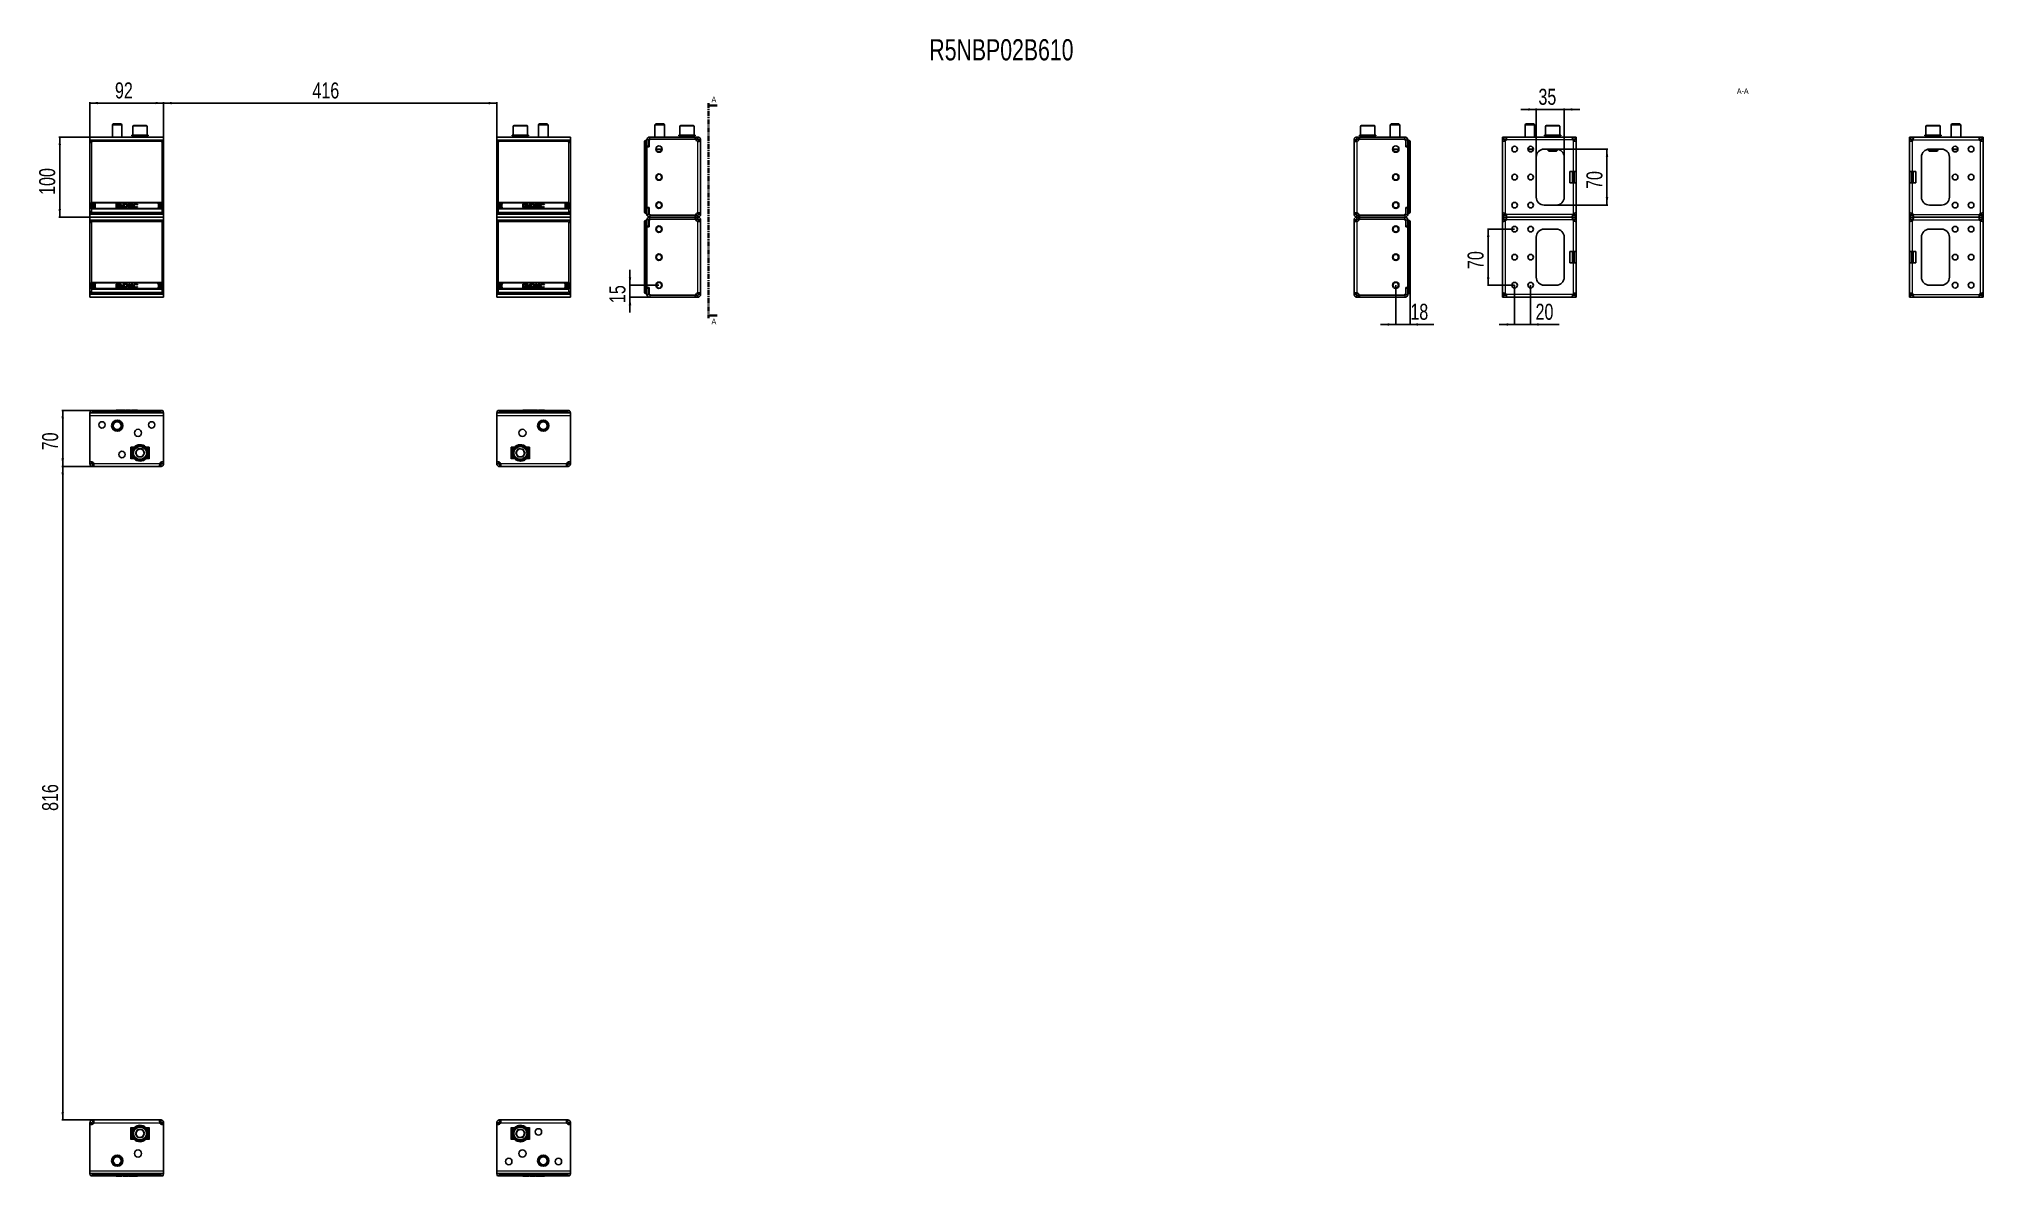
# Model space of a CAD drawing. Header units: millimetres. Extents: x 0 to 2427, y -808 to 612.
import ezdxf

# ---------------------------------------------------------------- set-up
doc = ezdxf.new("R2010")
doc.units = ezdxf.units.MM
doc.linetypes.add('CENTER', pattern=[10.16, 6.35, -1.27, 1.27, -1.27])
doc.layers.add('FORMAT', color=7, linetype='Continuous')
doc.styles.add('SLDTEXTSTYLE0', font='TXT', dxfattribs={"width": 0.75})
doc.dimstyles.new('SLDDIMSTYLE0', dxfattribs={"dimtxt": 20, "dimasz": 10, "dimexe": 0, "dimexo": 0.0625, "dimgap": 5, "dimtad": 2, "dimdec": 1, "dimrnd": 1e-09, "dimzin": 12, "dimdsep": 46, "dimtxsty": 'SLDTEXTSTYLE0', "dimsah": 1, "dimcen": 0.09, "dimadec": 0, "dimazin": 3, "dimtfac": 1, "dimtofl": 0, "dimtmove": 0, "dimatfit": 3, "dimfxl": 0, "dimfrac": 2, "dimtolj": 1, "dimtzin": 12, "dimarcsym": 0})
doc.dimstyles.new('SLDDIMSTYLE1', dxfattribs={"dimtxt": 20, "dimasz": 10, "dimexe": 0, "dimexo": 0.0625, "dimgap": 5, "dimtad": 2, "dimdec": 1, "dimrnd": 1e-09, "dimzin": 12, "dimdsep": 46, "dimtxsty": 'SLDTEXTSTYLE0', "dimsah": 1, "dimcen": 0.09, "dimadec": 0, "dimazin": 3, "dimtfac": 1, "dimtmove": 0, "dimatfit": 0, "dimfxl": 0, "dimfrac": 2, "dimtolj": 1, "dimtzin": 12, "dimarcsym": 0})

msp = doc.modelspace()

# ---------------------------------------------------------------- texts
at = {"color": 7, "linetype": 'Continuous', "char_height": 7, "attachment_point": 1, "style": 'SLDTEXTSTYLE0'}
for insert in [(839.55, 539.95), (839.55, 262.72)]:
    msp.add_mtext('A', dxfattribs=dict(at, insert=insert))
at = {"layer": 'FORMAT', "style": 'SLDTEXTSTYLE0'}
for s, insert, char_height, attachment_point in [('R5NBP02B610', (1111.58, 611.64), 26.4583, 1), ('A-A', (2127.24, 550.24), 7, 2)]:
    msp.add_mtext(s, dxfattribs=dict(at, insert=insert, char_height=char_height, attachment_point=attachment_point))

# ---------------------------------------------------------------- blocks, each defined once
blk = doc.blocks.new('_D')
at = {"layer": 'FORMAT'}
for p, q in [((63.4, 489.4), (24.7, 489.4)), ((25.7, 389.4), (25.7, 489.4)), ((63.4, 389.4), (24.7, 389.4))]:
    blk.add_line(p, q, dxfattribs=at)
for points in [[(25.7, 489.4), (24.2, 479.4), (27.2, 479.4)], [(25.7, 389.4), (27.2, 399.4), (24.2, 399.4)]]:
    blk.add_solid(points, dxfattribs=at)
at = {"layer": 'FORMAT', "insert": (-0.1, 417.2), "char_height": 20, "attachment_point": 1, "rotation": 90, "style": 'SLDTEXTSTYLE0'}
blk.add_mtext('100', dxfattribs=at)
blk = doc.blocks.new('_D_1')
at = {"layer": 'FORMAT'}
for p, q in [((63.4, 489.4), (63.4, 532.9)), ((63.4, 531.9), (155.4, 531.9)), ((155.4, 489.4), (155.4, 532.9))]:
    blk.add_line(p, q, dxfattribs=at)
for points in [[(63.4, 531.9), (73.4, 530.4), (73.4, 533.4)], [(155.4, 531.9), (145.4, 533.4), (145.4, 530.4)]]:
    blk.add_solid(points, dxfattribs=at)
at = {"layer": 'FORMAT', "insert": (94.6, 557.7), "char_height": 20, "attachment_point": 1, "style": 'SLDTEXTSTYLE0'}
blk.add_mtext('92', dxfattribs=at)
blk = doc.blocks.new('_D_2')
at = {"layer": 'FORMAT'}
for p, q in [((155.4, 489.4), (155.4, 532.8)), ((155.4, 531.8), (571.4, 531.8)), ((571.4, 489.4), (571.4, 532.8))]:
    blk.add_line(p, q, dxfattribs=at)
for points in [[(155.4, 531.8), (165.4, 530.3), (165.4, 533.3)], [(571.4, 531.8), (561.4, 533.3), (561.4, 530.3)]]:
    blk.add_solid(points, dxfattribs=at)
at = {"layer": 'FORMAT', "insert": (341.2, 557.6), "char_height": 20, "attachment_point": 1, "style": 'SLDTEXTSTYLE0'}
blk.add_mtext('416', dxfattribs=at)
blk = doc.blocks.new('_D_3')
at = {"layer": 'FORMAT'}
for p, q in [((737.7, 304.4), (737.7, 323.6)), ((773.9, 304.4), (736.7, 304.4)), ((737.7, 304.4), (737.7, 289.4)), ((762.4, 289.4), (736.7, 289.4)), ((737.7, 289.4), (737.7, 270.2))]:
    blk.add_line(p, q, dxfattribs=at)
for points in [[(737.7, 304.4), (739.3, 314.4), (736.2, 314.4)], [(737.7, 289.4), (736.2, 279.4), (739.3, 279.4)]]:
    blk.add_solid(points, dxfattribs=at)
at = {"layer": 'FORMAT', "insert": (712, 282.1), "char_height": 20, "attachment_point": 1, "rotation": 90, "style": 'SLDTEXTSTYLE0'}
blk.add_mtext('15', dxfattribs=at)
blk = doc.blocks.new('_D_4')
at = {"layer": 'FORMAT'}
for p, q in [((1693.9, 304.4), (1693.9, 254.4)), ((1711.9, 299.6), (1711.9, 254.4)), ((1693.9, 255.4), (1674.7, 255.4)), ((1693.9, 255.4), (1711.9, 255.4)), ((1711.9, 255.4), (1741.7, 255.4))]:
    blk.add_line(p, q, dxfattribs=at)
for points in [[(1693.9, 255.4), (1683.9, 256.9), (1683.9, 253.8)], [(1711.9, 255.4), (1721.9, 253.8), (1721.9, 256.9)]]:
    blk.add_solid(points, dxfattribs=at)
at = {"layer": 'FORMAT', "insert": (1712.2, 281.2), "char_height": 20, "attachment_point": 1, "style": 'SLDTEXTSTYLE0'}
blk.add_mtext('18', dxfattribs=at)
blk = doc.blocks.new('_D_5')
at = {"layer": 'FORMAT'}
for p, q in [((65.3, 148), (28.4, 148)), ((29.4, 78), (29.4, 148)), ((68, 78), (28.4, 78))]:
    blk.add_line(p, q, dxfattribs=at)
for points in [[(29.4, 148), (27.8, 138), (30.9, 138)], [(29.4, 78), (30.9, 88), (27.8, 88)]]:
    blk.add_solid(points, dxfattribs=at)
at = {"layer": 'FORMAT', "insert": (3.6, 98.2), "char_height": 20, "attachment_point": 1, "rotation": 90, "style": 'SLDTEXTSTYLE0'}
blk.add_mtext('70', dxfattribs=at)
blk = doc.blocks.new('_D_6')
at = {"layer": 'FORMAT'}
for p, q in [((68, 78), (28.4, 78)), ((29.4, 78), (29.4, -738)), ((68, -738), (28.4, -738))]:
    blk.add_line(p, q, dxfattribs=at)
for points in [[(29.4, 78), (27.8, 68), (30.9, 68)], [(29.4, -738), (30.9, -728), (27.8, -728)]]:
    blk.add_solid(points, dxfattribs=at)
at = {"layer": 'FORMAT', "insert": (3.6, -352.2), "char_height": 20, "attachment_point": 1, "rotation": 90, "style": 'SLDTEXTSTYLE0'}
blk.add_mtext('816', dxfattribs=at)
blk = doc.blocks.new('_D_7')
at = {"layer": 'FORMAT'}
for p, q in [((1894.4, 474.4), (1958.7, 474.4)), ((1957.7, 474.4), (1957.7, 404.4)), ((1894.4, 404.4), (1958.7, 404.4))]:
    blk.add_line(p, q, dxfattribs=at)
for points in [[(1957.7, 474.4), (1956.2, 464.4), (1959.3, 464.4)], [(1957.7, 404.4), (1959.3, 414.4), (1956.2, 414.4)]]:
    blk.add_solid(points, dxfattribs=at)
at = {"layer": 'FORMAT', "insert": (1932, 424.6), "char_height": 20, "attachment_point": 1, "rotation": 90, "style": 'SLDTEXTSTYLE0'}
blk.add_mtext('70', dxfattribs=at)
blk = doc.blocks.new('_D_8')
at = {"layer": 'FORMAT'}
for p, q in [((1869.4, 523.9), (1850.2, 523.9)), ((1869.4, 464.4), (1869.4, 524.9)), ((1869.4, 523.9), (1904.4, 523.9)), ((1904.4, 464.4), (1904.4, 524.9)), ((1904.4, 523.9), (1923.6, 523.9))]:
    blk.add_line(p, q, dxfattribs=at)
for points in [[(1869.4, 523.9), (1859.4, 525.4), (1859.4, 522.4)], [(1904.4, 523.9), (1914.4, 522.4), (1914.4, 525.4)]]:
    blk.add_solid(points, dxfattribs=at)
at = {"layer": 'FORMAT', "insert": (1872.1, 549.7), "char_height": 20, "attachment_point": 1, "style": 'SLDTEXTSTYLE0'}
blk.add_mtext('35', dxfattribs=at)
blk = doc.blocks.new('_D_9')
at = {"layer": 'FORMAT'}
for p, q in [((1842.4, 304.4), (1842.4, 254.4)), ((1862.4, 304.4), (1862.4, 254.4)), ((1842.4, 255.4), (1823.2, 255.4)), ((1842.4, 255.4), (1862.4, 255.4)), ((1862.4, 255.4), (1898.1, 255.4))]:
    blk.add_line(p, q, dxfattribs=at)
for points in [[(1842.4, 255.4), (1832.4, 256.9), (1832.4, 253.8)], [(1862.4, 255.4), (1872.4, 253.8), (1872.4, 256.9)]]:
    blk.add_solid(points, dxfattribs=at)
at = {"layer": 'FORMAT', "insert": (1868.5, 281.2), "char_height": 20, "attachment_point": 1, "style": 'SLDTEXTSTYLE0'}
blk.add_mtext('20', dxfattribs=at)
blk = doc.blocks.new('_D_10')
at = {"layer": 'FORMAT'}
for p, q in [((1842.4, 374.4), (1808.4, 374.4)), ((1809.4, 374.4), (1809.4, 304.4)), ((1842.4, 304.4), (1808.4, 304.4))]:
    blk.add_line(p, q, dxfattribs=at)
for points in [[(1809.4, 374.4), (1807.8, 364.4), (1810.9, 364.4)], [(1809.4, 304.4), (1810.9, 314.4), (1807.8, 314.4)]]:
    blk.add_solid(points, dxfattribs=at)
at = {"layer": 'FORMAT', "insert": (1783.6, 324.6), "char_height": 20, "attachment_point": 1, "rotation": 90, "style": 'SLDTEXTSTYLE0'}
blk.add_mtext('70', dxfattribs=at)

# ---------------------------------------------------------------- dimensions: what is measured, and where the dimension line sits
at = {"layer": 'FORMAT'}
for base, p1, p2, angle, dimstyle, picture, middle in [((155.39, 531.89), (63.39, 489.39), (155.39, 489.39), 0, 'SLDDIMSTYLE0', '_D_1', (109.39, 531.89)), ((571.39, 531.81), (155.39, 489.39), (571.39, 489.39), 0, 'SLDDIMSTYLE0', '_D_2', (363.39, 531.81)), ((25.69, 489.39), (63.39, 389.39), (63.39, 489.39), 90, 'SLDDIMSTYLE0', '_D', (25.69, 439.39)), ((1957.74, 404.39), (1894.39, 474.39), (1894.39, 404.39), 90, 'SLDDIMSTYLE0', '_D_7', (1957.74, 439.39)), ((1809.38, 304.39), (1842.39, 374.39), (1842.39, 304.39), 90, 'SLDDIMSTYLE0', '_D_10', (1809.38, 339.39)), ((737.73, 289.39), (773.93, 304.39), (762.43, 289.39), 90, 'SLDDIMSTYLE1', '_D_3', (737.73, 296.89)), ((1862.39, 255.38), (1842.39, 304.39), (1862.39, 304.39), 0, 'SLDDIMSTYLE1', '_D_9', (1883.32, 255.38)), ((29.38, 147.96), (67.97, 77.96), (65.29, 147.96), 90, 'SLDDIMSTYLE0', '_D_5', (29.38, 112.96)), ((29.38, -738.04), (67.97, 77.96), (67.97, -738.04), 90, 'SLDDIMSTYLE0', '_D_6', (29.38, -330.04))]:
    dim = msp.add_linear_dim(base=base, p1=p1, p2=p2, angle=angle, dimstyle=dimstyle, dxfattribs=at)
    dim.commit()
    dim.dimension.update_dxf_attribs({"geometry": picture, "text_midpoint": middle, "dimtype": 160})
for base, p1, p2, picture, middle in [((1904.39, 523.89), (1869.39, 464.39), (1904.39, 464.39), '_D_8', (1886.89, 523.89)), ((1711.93, 255.38), (1693.93, 304.39), (1711.93, 299.64), '_D_4', (1726.93, 255.38))]:
    dim = msp.add_linear_dim(base=base, p1=p1, p2=p2, dimstyle='SLDDIMSTYLE1', dxfattribs=at)
    dim.commit()
    dim.dimension.update_dxf_attribs({"geometry": picture, "text_midpoint": middle, "dimtype": 160})

# ---------------------------------------------------------------- linework, layer by layer
at = {"color": 7, "linetype": 'CENTER', "lineweight": 35}
msp.add_line((835.8, 531.87), (835.8, 263.4), dxfattribs=at)
at = {"color": 7, "linetype": 'Continuous', "lineweight": 35}
for p, q in [((846.44, 528.87), (835.8, 528.87)), ((846.44, 266.4), (835.8, 266.4))]:
    msp.add_line(p, q, dxfattribs=at)
at = {"color": 7, "linetype": 'Continuous', "lineweight": 25}
for p, q in [((63.39, 485.89), (63.39, 489.39)), ((63.39, 489.39), (155.39, 489.39)), ((63.39, 485.89), (63.39, 483.37)), ((65.66, 485.64), (66.28, 485.64)), ((66.28, 485.64), (101.89, 485.64)), ((92.46, 505.89), (91.39, 504.82)), ((91.39, 504.82), (91.39, 489.39)), ((103.39, 504.82), (91.39, 504.82)), ((102.31, 505.89), (92.46, 505.89)), ((101.89, 485.64), (101.89, 485.51)), ((103.39, 504.82), (102.31, 505.89)), ((103.39, 489.39), (103.39, 504.82)), ((115.64, 491.89), (115.64, 490.89)), ((115.64, 491.89), (115.64, 491.64)), ((116.44, 491.89), (115.64, 491.89)), ((115.64, 491.89), (115.64, 491.89)), ((115.64, 490.89), (115.64, 491.14)), ((116.44, 490.89), (115.64, 490.89)), ((115.64, 490.89), (115.64, 490.89)), ((116.44, 491.89), (116.54, 491.89)), ((116.44, 490.89), (116.54, 490.89)), ((116.54, 491.89), (116.54, 491.64)), ((118.67, 491.89), (116.54, 491.89)), ((116.54, 490.89), (116.54, 491.14)), ((118.67, 490.89), (116.54, 490.89)), ((116.89, 502.89), (116.89, 491.89)), ((116.89, 485.51), (116.89, 485.64)), ((116.89, 485.64), (152.49, 485.64)), ((117.89, 503.89), (126.31, 503.89)), ((118.67, 491.89), (118.85, 491.89)), ((118.67, 490.89), (118.85, 490.89)), ((118.85, 491.89), (118.85, 491.64)), ((122.01, 491.89), (118.85, 491.89)), ((118.85, 490.89), (118.85, 491.14)), ((122.01, 490.89), (118.85, 490.89)), ((119.89, 490.89), (119.89, 489.39)), ((122.01, 491.89), (122.24, 491.89)), ((122.01, 490.89), (122.24, 490.89)), ((122.24, 491.89), (122.24, 491.64)), ((125.94, 491.89), (122.24, 491.89)), ((122.24, 490.89), (122.24, 491.14)), ((125.94, 490.89), (122.24, 490.89)), ((125.94, 491.89), (126.03, 491.89)), ((125.94, 490.89), (126.11, 490.89)), ((126.11, 490.89), (126.19, 490.89)), ((126.15, 491.89), (126.19, 491.89)), ((126.19, 491.89), (126.19, 491.64)), ((129.86, 491.89), (126.19, 491.89)), ((126.19, 490.89), (126.19, 491.14)), ((129.86, 490.89), (126.19, 490.89)), ((126.31, 503.89), (133.89, 503.89)), ((129.86, 491.89), (130.09, 491.89)), ((129.86, 490.89), (130.09, 490.89)), ((130.09, 491.89), (130.09, 491.64)), ((133.17, 491.89), (130.09, 491.89)), ((130.09, 490.89), (130.09, 491.14)), ((133.17, 490.89), (130.09, 490.89)), ((131.89, 489.39), (131.89, 490.89)), ((133.17, 491.89), (133.34, 491.89)), ((133.17, 490.89), (133.34, 490.89)), ((133.34, 491.89), (133.34, 491.64)), ((135.38, 491.89), (133.34, 491.89)), ((133.34, 490.89), (133.34, 491.14)), ((135.38, 490.89), (133.34, 490.89)), ((134.89, 491.89), (134.89, 502.89)), ((135.38, 491.89), (135.47, 491.89)), ((135.38, 490.89), (135.47, 490.89)), ((135.47, 491.89), (135.47, 491.64)), ((136.14, 491.89), (135.47, 491.89)), ((135.47, 490.89), (135.47, 491.14)), ((136.14, 490.89), (135.47, 490.89)), ((136.14, 490.89), (136.14, 491.89)), ((152.49, 485.64), (153.11, 485.64)), ((155.39, 489.39), (155.39, 485.89)), ((155.39, 483.37), (155.39, 485.89)), ((571.39, 485.89), (571.39, 489.39)), ((571.39, 489.39), (663.39, 489.39)), ((571.39, 485.89), (571.39, 483.37)), ((573.66, 485.64), (574.28, 485.64)), ((574.28, 485.64), (609.89, 485.64)), ((590.64, 491.89), (590.64, 490.89)), ((590.64, 491.89), (590.64, 491.64)), ((591.45, 491.89), (590.64, 491.89)), ((590.64, 491.89), (590.64, 491.89)), ((590.64, 490.89), (590.64, 491.14)), ((591.45, 490.89), (590.64, 490.89)), ((590.64, 490.89), (590.64, 490.89)), ((591.45, 491.89), (591.56, 491.89)), ((591.45, 490.89), (591.56, 490.89)), ((591.56, 491.89), (591.56, 491.64)), ((593.71, 491.89), (591.56, 491.89)), ((591.56, 490.89), (591.56, 491.14)), ((593.71, 490.89), (591.56, 490.89)), ((591.89, 502.89), (591.89, 491.89)), ((592.89, 503.89), (601.32, 503.89)), ((593.71, 491.89), (593.89, 491.89)), ((593.71, 490.89), (593.89, 490.89)), ((593.89, 491.89), (593.89, 491.64)), ((597.06, 491.89), (593.89, 491.89)), ((593.89, 490.89), (593.89, 491.14)), ((597.06, 490.89), (593.89, 490.89)), ((594.89, 490.89), (594.89, 489.39)), ((597.06, 491.89), (597.29, 491.89)), ((597.06, 490.89), (597.29, 490.89)), ((597.29, 491.89), (597.29, 491.64)), ((600.99, 491.89), (597.29, 491.89)), ((597.29, 490.89), (597.29, 491.14)), ((600.99, 490.89), (597.29, 490.89)), ((600.99, 491.89), (601.07, 491.89)), ((600.99, 490.89), (601.15, 490.89)), ((601.15, 490.89), (601.23, 490.89)), ((601.19, 491.89), (601.23, 491.89)), ((601.23, 491.89), (601.23, 491.64)), ((604.9, 491.89), (601.23, 491.89)), ((601.23, 490.89), (601.23, 491.14)), ((604.9, 490.89), (601.23, 490.89)), ((601.32, 503.89), (608.89, 503.89)), ((604.9, 491.89), (605.13, 491.89)), ((604.9, 490.89), (605.13, 490.89)), ((605.13, 491.89), (605.13, 491.64)), ((608.2, 491.89), (605.13, 491.89)), ((605.13, 490.89), (605.13, 491.14)), ((608.2, 490.89), (605.13, 490.89)), ((606.89, 489.39), (606.89, 490.89)), ((608.2, 491.89), (608.38, 491.89)), ((608.2, 490.89), (608.38, 490.89)), ((608.38, 491.89), (608.38, 491.64)), ((610.39, 491.89), (608.38, 491.89)), ((608.38, 490.89), (608.38, 491.14)), ((610.39, 490.89), (608.38, 490.89)), ((609.89, 491.89), (609.89, 502.89)), ((609.89, 485.64), (609.89, 485.51)), ((610.39, 491.89), (610.48, 491.89)), ((610.39, 490.89), (610.48, 490.89)), ((610.48, 491.89), (610.48, 491.64)), ((611.14, 491.89), (610.48, 491.89)), ((610.48, 490.89), (610.48, 491.14)), ((611.14, 490.89), (610.48, 490.89)), ((611.14, 490.89), (611.14, 491.89)), ((624.46, 505.89), (623.39, 504.82)), ((623.39, 504.82), (623.39, 489.39)), ((635.39, 504.82), (623.39, 504.82)), ((634.31, 505.89), (624.46, 505.89)), ((624.89, 485.51), (624.89, 485.64)), ((624.89, 485.64), (660.49, 485.64)), ((635.39, 504.82), (634.31, 505.89)), ((635.39, 489.39), (635.39, 504.82)), ((660.49, 485.64), (661.11, 485.64)), ((663.39, 489.39), (663.39, 485.89)), ((663.39, 483.37), (663.39, 485.89)), ((757.04, 485.19), (758.73, 485.64)), ((758.73, 485.64), (758.93, 485.64)), ((758.93, 477.94), (758.93, 485.89)), ((761.43, 477.94), (761.43, 485.89)), ((819.03, 489.39), (762.43, 489.39)), ((762.43, 486.89), (819.03, 486.89)), ((764.03, 486.79), (819.01, 486.79)), ((764.68, 486.89), (764.68, 486.79)), ((764.97, 486.89), (764.97, 486.79)), ((766.66, 486.89), (766.66, 486.79)), ((770.01, 505.89), (768.93, 504.82)), ((768.93, 504.82), (768.93, 489.39)), ((780.93, 504.82), (768.93, 504.82)), ((769.61, 486.89), (769.61, 486.79)), ((779.86, 505.89), (770.01, 505.89)), ((773.37, 486.89), (773.37, 486.79)), ((777.36, 486.89), (777.36, 486.79)), ((780.93, 504.82), (779.86, 505.89)), ((780.93, 489.39), (780.93, 504.82)), ((780.99, 486.89), (780.99, 486.79)), ((783.69, 486.89), (783.69, 486.79)), ((785.06, 486.89), (785.06, 486.79)), ((785.18, 486.79), (785.18, 486.89)), ((798.68, 491.89), (798.68, 490.89)), ((798.68, 491.89), (798.69, 491.89)), ((798.68, 490.89), (798.69, 490.89)), ((798.69, 491.89), (798.69, 491.64)), ((799.52, 491.89), (798.69, 491.89)), ((798.69, 490.89), (798.69, 491.14)), ((799.52, 490.89), (798.69, 490.89)), ((799.52, 491.89), (799.62, 491.89)), ((799.52, 490.89), (799.62, 490.89)), ((799.62, 491.89), (799.62, 491.64)), ((801.79, 491.89), (799.62, 491.89)), ((799.62, 490.89), (799.62, 491.14)), ((801.79, 490.89), (799.62, 490.89)), ((799.93, 502.89), (799.93, 491.89)), ((800.93, 503.89), (816.93, 503.89)), ((801.79, 491.89), (801.97, 491.89)), ((801.79, 490.89), (801.97, 490.89)), ((801.97, 491.89), (801.97, 491.64)), ((805.14, 491.89), (801.97, 491.89)), ((801.97, 490.89), (801.97, 491.14)), ((805.14, 490.89), (801.97, 490.89)), ((802.93, 490.89), (802.93, 489.39)), ((805.14, 491.89), (805.38, 491.89)), ((805.14, 490.89), (805.38, 490.89)), ((805.38, 491.89), (805.38, 491.64)), ((809.08, 491.89), (805.38, 491.89)), ((805.38, 490.89), (805.38, 491.14)), ((809.08, 490.89), (805.38, 490.89)), ((809.08, 491.89), (809.15, 491.89)), ((809.08, 490.89), (809.23, 490.89)), ((809.23, 490.89), (809.33, 490.89)), ((809.28, 491.89), (809.33, 491.89)), ((809.33, 491.89), (809.33, 491.64)), ((812.99, 491.89), (809.33, 491.89)), ((809.33, 490.89), (809.33, 491.14)), ((812.99, 490.89), (809.33, 490.89)), ((812.99, 491.89), (813.22, 491.89)), ((812.99, 490.89), (813.22, 490.89)), ((813.22, 491.89), (813.22, 491.64)), ((816.28, 491.89), (813.22, 491.89)), ((813.22, 490.89), (813.22, 491.14)), ((816.28, 490.89), (813.22, 490.89)), ((814.93, 489.39), (814.93, 490.89)), ((816.28, 491.89), (816.45, 491.89)), ((816.28, 490.89), (816.45, 490.89)), ((816.45, 491.89), (816.45, 491.64)), ((818.46, 491.89), (816.45, 491.89)), ((816.45, 490.89), (816.45, 491.14)), ((818.46, 490.89), (816.45, 490.89)), ((816.93, 503.89), (816.93, 503.89)), ((817.93, 491.89), (817.93, 502.89)), ((818.46, 491.89), (818.55, 491.89)), ((818.46, 490.89), (818.55, 490.89)), ((818.55, 491.89), (818.55, 491.64)), ((819.18, 491.89), (818.55, 491.89)), ((818.55, 490.89), (818.55, 491.14)), ((819.18, 490.89), (818.55, 490.89)), ((819.03, 489.39), (820.03, 489.39)), ((820.03, 486.89), (819.03, 486.89)), ((819.18, 490.89), (819.18, 491.89)), ((819.18, 491.89), (819.18, 491.89)), ((819.18, 490.89), (819.18, 490.89)), ((820.03, 486.89), (820.03, 489.39)), ((822.43, 489.39), (820.03, 489.39)), ((822.43, 486.89), (820.03, 486.89)), ((822.43, 489.39), (822.43, 486.89)), ((825.93, 485.89), (823.43, 485.89)), ((823.43, 484.67), (823.43, 485.89)), ((825.93, 484.67), (825.93, 485.89)), ((1644.43, 485.89), (1641.93, 485.89)), ((1641.93, 485.89), (1641.93, 484.67)), ((1644.43, 485.89), (1644.43, 484.67)), ((1645.43, 486.89), (1645.43, 489.39)), ((1647.84, 489.39), (1645.43, 489.39)), ((1647.84, 486.89), (1645.43, 486.89)), ((1647.83, 489.39), (1647.83, 486.89)), ((1647.83, 489.39), (1648.83, 489.39)), ((1648.83, 486.89), (1647.83, 486.89)), ((1648.68, 491.89), (1648.68, 490.89)), ((1648.68, 491.89), (1648.69, 491.89)), ((1648.68, 490.89), (1648.69, 490.89)), ((1648.69, 491.89), (1648.69, 491.64)), ((1649.48, 491.89), (1648.69, 491.89)), ((1648.69, 490.89), (1648.69, 491.14)), ((1649.48, 490.89), (1648.69, 490.89)), ((1705.43, 489.39), (1648.83, 489.39)), ((1648.83, 486.89), (1705.43, 486.89)), ((1648.86, 486.79), (1703.83, 486.79)), ((1649.48, 491.89), (1649.58, 491.89)), ((1649.48, 490.89), (1649.58, 490.89)), ((1649.58, 491.89), (1649.58, 491.64)), ((1651.72, 491.89), (1649.58, 491.89)), ((1649.58, 490.89), (1649.58, 491.14)), ((1651.72, 490.89), (1649.58, 490.89)), ((1649.93, 502.89), (1649.93, 491.89)), ((1650.93, 503.89), (1666.93, 503.89)), ((1651.72, 491.89), (1651.9, 491.89)), ((1651.72, 490.89), (1651.9, 490.89)), ((1651.9, 491.89), (1651.9, 491.64)), ((1655.06, 491.89), (1651.9, 491.89)), ((1651.9, 490.89), (1651.9, 491.14)), ((1655.06, 490.89), (1651.9, 490.89)), ((1652.93, 490.89), (1652.93, 489.39)), ((1655.06, 491.89), (1655.29, 491.89)), ((1655.06, 490.89), (1655.29, 490.89)), ((1655.29, 491.89), (1655.29, 491.64)), ((1658.98, 491.89), (1655.29, 491.89)), ((1655.29, 490.89), (1655.29, 491.14)), ((1658.98, 490.89), (1655.29, 490.89)), ((1658.98, 491.89), (1659.07, 491.89)), ((1658.98, 490.89), (1659.16, 490.89)), ((1659.16, 490.89), (1659.23, 490.89)), ((1659.2, 491.89), (1659.23, 491.89)), ((1659.23, 491.89), (1659.23, 491.64)), ((1662.9, 491.89), (1659.23, 491.89)), ((1659.23, 490.89), (1659.23, 491.14)), ((1662.9, 490.89), (1659.23, 490.89)), ((1662.9, 491.89), (1663.13, 491.89)), ((1662.9, 490.89), (1663.13, 490.89)), ((1663.13, 491.89), (1663.13, 491.64)), ((1666.22, 491.89), (1663.13, 491.89)), ((1663.13, 490.89), (1663.13, 491.14)), ((1666.22, 490.89), (1663.13, 490.89)), ((1664.93, 489.39), (1664.93, 490.89)), ((1666.22, 491.89), (1666.39, 491.89)), ((1666.22, 490.89), (1666.39, 490.89)), ((1666.39, 491.89), (1666.39, 491.64)), ((1668.42, 491.89), (1666.39, 491.89)), ((1666.39, 490.89), (1666.39, 491.14)), ((1668.42, 490.89), (1666.39, 490.89)), ((1667.93, 491.89), (1667.93, 502.89)), ((1668.42, 491.89), (1668.51, 491.89)), ((1668.42, 490.89), (1668.51, 490.89)), ((1668.51, 491.89), (1668.51, 491.64)), ((1669.18, 491.89), (1668.51, 491.89)), ((1668.51, 490.89), (1668.51, 491.14)), ((1669.18, 490.89), (1668.51, 490.89)), ((1669.18, 490.89), (1669.18, 491.89)), ((1682.68, 486.89), (1682.68, 486.79)), ((1682.97, 486.89), (1682.97, 486.79)), ((1684.66, 486.89), (1684.66, 486.79)), ((1688.01, 505.89), (1686.93, 504.82)), ((1686.93, 504.82), (1686.93, 489.39)), ((1698.93, 504.82), (1686.93, 504.82)), ((1687.61, 486.89), (1687.61, 486.79)), ((1697.86, 505.89), (1688.01, 505.89)), ((1691.37, 486.89), (1691.37, 486.79)), ((1695.36, 486.89), (1695.36, 486.79)), ((1698.93, 504.82), (1697.86, 505.89)), ((1698.93, 489.39), (1698.93, 504.82)), ((1698.99, 486.89), (1698.99, 486.79)), ((1701.69, 486.89), (1701.69, 486.79)), ((1703.06, 486.89), (1703.06, 486.79)), ((1703.18, 486.79), (1703.18, 486.89)), ((1706.43, 485.89), (1706.43, 477.94)), ((1708.93, 485.89), (1708.93, 477.94)), ((1708.93, 485.64), (1709.13, 485.64)), ((1709.13, 485.64), (1710.82, 485.19)), ((1827.39, 486.89), (1827.39, 489.39)), ((1827.39, 489.39), (1828.5, 489.39)), ((1828.5, 486.89), (1827.39, 486.89)), ((1827.39, 486.89), (1827.39, 486.79)), ((1827.39, 486.79), (1829.89, 486.79)), ((1827.39, 486.18), (1827.39, 486.79)), ((1827.39, 486.18), (1827.39, 484.12)), ((1832.22, 489.39), (1828.5, 489.39)), ((1832.22, 486.89), (1828.5, 486.89)), ((1829.89, 486.79), (1829.89, 486.18)), ((1829.89, 486.18), (1829.89, 484.36)), ((1914.55, 489.39), (1832.22, 489.39)), ((1832.22, 489.39), (1832.22, 487.18)), ((1856.46, 505.89), (1855.39, 504.82)), ((1855.39, 504.82), (1855.39, 489.39)), ((1867.39, 504.82), (1855.39, 504.82)), ((1866.31, 505.89), (1856.46, 505.89)), ((1867.39, 504.82), (1866.31, 505.89)), ((1867.39, 489.39), (1867.39, 504.82)), ((1879.64, 491.89), (1879.64, 490.89)), ((1879.64, 491.89), (1879.64, 491.64)), ((1880.47, 491.89), (1879.64, 491.89)), ((1879.64, 491.89), (1879.64, 491.89)), ((1879.64, 490.89), (1879.64, 491.14)), ((1880.47, 490.89), (1879.64, 490.89)), ((1879.64, 490.89), (1879.64, 490.89)), ((1880.47, 491.89), (1880.57, 491.89)), ((1880.47, 490.89), (1880.57, 490.89)), ((1880.57, 491.89), (1880.57, 491.64)), ((1882.74, 491.89), (1880.57, 491.89)), ((1880.57, 490.89), (1880.57, 491.14)), ((1882.74, 490.89), (1880.57, 490.89)), ((1880.89, 502.89), (1880.89, 491.89)), ((1881.89, 503.89), (1889.7, 503.89)), ((1882.74, 491.89), (1882.92, 491.89)), ((1882.74, 490.89), (1882.92, 490.89)), ((1882.92, 491.89), (1882.92, 491.64)), ((1886.1, 491.89), (1882.92, 491.89)), ((1882.92, 490.89), (1882.92, 491.14)), ((1886.1, 490.89), (1882.92, 490.89)), ((1883.89, 490.89), (1883.89, 489.39)), ((1886.1, 491.89), (1886.33, 491.89)), ((1886.1, 490.89), (1886.33, 490.89)), ((1886.33, 491.89), (1886.33, 491.64)), ((1890.03, 491.89), (1886.33, 491.89)), ((1886.33, 490.89), (1886.33, 491.14)), ((1890.03, 490.89), (1886.33, 490.89)), ((1889.7, 503.89), (1897.89, 503.89)), ((1890.03, 491.89), (1890.11, 491.89)), ((1890.03, 490.89), (1890.18, 490.89)), ((1890.18, 490.89), (1890.28, 490.89)), ((1890.23, 491.89), (1890.28, 491.89)), ((1890.28, 491.89), (1890.28, 491.64)), ((1893.94, 491.89), (1890.28, 491.89)), ((1890.28, 490.89), (1890.28, 491.14)), ((1893.94, 490.89), (1890.28, 490.89)), ((1893.94, 491.89), (1894.17, 491.89)), ((1893.94, 490.89), (1894.17, 490.89)), ((1894.17, 491.89), (1894.17, 491.64)), ((1897.24, 491.89), (1894.17, 491.89)), ((1894.17, 490.89), (1894.17, 491.14)), ((1897.24, 490.89), (1894.17, 490.89)), ((1895.89, 489.39), (1895.89, 490.89)), ((1897.24, 491.89), (1897.41, 491.89)), ((1897.24, 490.89), (1897.41, 490.89)), ((1897.41, 491.89), (1897.41, 491.64)), ((1899.41, 491.89), (1897.41, 491.89)), ((1897.41, 490.89), (1897.41, 491.14)), ((1899.41, 490.89), (1897.41, 490.89)), ((1898.89, 491.89), (1898.89, 502.89)), ((1899.41, 491.89), (1899.5, 491.89)), ((1899.41, 490.89), (1899.5, 490.89)), ((1899.5, 491.89), (1899.5, 491.64)), ((1900.13, 491.89), (1899.5, 491.89)), ((1899.5, 490.89), (1899.5, 491.14)), ((1900.13, 490.89), (1899.5, 490.89)), ((1900.14, 490.89), (1900.14, 491.89)), ((1914.55, 489.39), (1914.55, 486.89)), ((1918.27, 489.39), (1914.55, 489.39)), ((1918.27, 486.89), (1914.55, 486.89)), ((1916.89, 486.79), (1919.39, 486.79)), ((1916.89, 486.18), (1916.89, 486.79)), ((1916.89, 484.34), (1916.89, 486.18)), ((1918.27, 489.39), (1919.39, 489.39)), ((1919.39, 486.89), (1918.27, 486.89)), ((1919.39, 489.39), (1919.39, 486.89)), ((1919.39, 486.79), (1919.39, 486.89)), ((1919.39, 486.79), (1919.39, 486.18)), ((1919.39, 484.12), (1919.39, 486.18)), ((2335.39, 486.89), (2335.39, 489.39)), ((2335.39, 489.39), (2336.5, 489.39)), ((2336.5, 486.89), (2335.39, 486.89)), ((2335.39, 486.89), (2335.39, 486.79)), ((2335.39, 486.79), (2337.89, 486.79)), ((2335.39, 486.18), (2335.39, 486.79)), ((2335.39, 486.18), (2335.39, 484.12)), ((2340.22, 489.39), (2336.5, 489.39)), ((2340.22, 486.89), (2336.5, 486.89)), ((2337.89, 486.79), (2337.89, 486.18)), ((2337.89, 486.18), (2337.89, 484.36)), ((2422.55, 489.39), (2340.22, 489.39)), ((2340.22, 489.39), (2340.22, 487.18)), ((2354.64, 491.89), (2354.64, 490.89)), ((2354.64, 491.89), (2354.64, 491.64)), ((2355.47, 491.89), (2354.64, 491.89)), ((2354.64, 491.89), (2354.64, 491.89)), ((2354.64, 490.89), (2354.64, 491.14)), ((2355.47, 490.89), (2354.64, 490.89)), ((2354.64, 490.89), (2354.64, 490.89)), ((2355.47, 491.89), (2355.57, 491.89)), ((2355.47, 490.89), (2355.57, 490.89)), ((2355.57, 491.89), (2355.57, 491.64)), ((2357.74, 491.89), (2355.57, 491.89)), ((2355.57, 490.89), (2355.57, 491.14)), ((2357.74, 490.89), (2355.57, 490.89)), ((2355.89, 502.89), (2355.89, 491.89)), ((2356.89, 503.89), (2364.42, 503.89)), ((2357.74, 491.89), (2357.92, 491.89)), ((2357.74, 490.89), (2357.92, 490.89)), ((2357.92, 491.89), (2357.92, 491.64)), ((2361.09, 491.89), (2357.92, 491.89)), ((2357.92, 490.89), (2357.92, 491.14)), ((2361.09, 490.89), (2357.92, 490.89)), ((2358.89, 490.89), (2358.89, 489.39)), ((2361.09, 491.89), (2361.33, 491.89)), ((2361.09, 490.89), (2361.33, 490.89)), ((2361.33, 491.89), (2361.33, 491.64)), ((2365.03, 491.89), (2361.33, 491.89)), ((2361.33, 490.89), (2361.33, 491.14)), ((2365.03, 490.89), (2361.33, 490.89)), ((2364.42, 503.89), (2372.89, 503.89)), ((2365.03, 491.89), (2365.1, 491.89)), ((2365.03, 490.89), (2365.18, 490.89)), ((2365.18, 490.89), (2365.28, 490.89)), ((2365.23, 491.89), (2365.28, 491.89)), ((2365.28, 491.89), (2365.28, 491.64)), ((2368.94, 491.89), (2365.28, 491.89)), ((2365.28, 490.89), (2365.28, 491.14)), ((2368.94, 490.89), (2365.28, 490.89)), ((2368.94, 491.89), (2369.17, 491.89)), ((2368.94, 490.89), (2369.17, 490.89)), ((2369.17, 491.89), (2369.17, 491.64)), ((2372.23, 491.89), (2369.17, 491.89)), ((2369.17, 490.89), (2369.17, 491.14)), ((2372.23, 490.89), (2369.17, 490.89)), ((2370.89, 489.39), (2370.89, 490.89)), ((2372.23, 491.89), (2372.4, 491.89)), ((2372.23, 490.89), (2372.4, 490.89)), ((2372.4, 491.89), (2372.4, 491.64)), ((2374.41, 491.89), (2372.4, 491.89)), ((2372.4, 490.89), (2372.4, 491.14)), ((2374.41, 490.89), (2372.4, 490.89)), ((2373.89, 491.89), (2373.89, 502.89)), ((2374.41, 491.89), (2374.5, 491.89)), ((2374.41, 490.89), (2374.5, 490.89)), ((2374.5, 491.89), (2374.5, 491.64)), ((2375.13, 491.89), (2374.5, 491.89)), ((2374.5, 490.89), (2374.5, 491.14)), ((2375.13, 490.89), (2374.5, 490.89)), ((2375.14, 490.89), (2375.14, 491.89)), ((2388.46, 505.89), (2387.39, 504.82)), ((2387.39, 504.82), (2387.39, 489.39)), ((2399.39, 504.82), (2387.39, 504.82)), ((2398.31, 505.89), (2388.46, 505.89)), ((2399.39, 504.82), (2398.31, 505.89)), ((2399.39, 489.39), (2399.39, 504.82)), ((2422.55, 486.89), (2422.55, 489.39)), ((2426.27, 489.39), (2422.55, 489.39)), ((2426.27, 486.89), (2422.55, 486.89)), ((2424.89, 486.79), (2427.39, 486.79)), ((2424.89, 486.18), (2424.89, 486.79)), ((2424.89, 484.34), (2424.89, 486.18)), ((2426.27, 489.39), (2427.39, 489.39)), ((2427.39, 486.89), (2426.27, 486.89)), ((2427.39, 489.39), (2427.39, 486.89)), ((2427.39, 486.79), (2427.39, 486.89)), ((2427.39, 486.79), (2427.39, 486.18)), ((2427.39, 484.12), (2427.39, 486.18)), ((63.39, 482.74), (63.39, 483.37)), ((63.39, 396.54), (63.39, 482.74)), ((102.39, 485.37), (116.39, 485.37)), ((155.39, 483.37), (155.39, 482.74)), ((155.39, 482.74), (155.39, 396.54)), ((571.39, 482.74), (571.39, 483.37)), ((571.39, 396.54), (571.39, 482.74)), ((610.39, 485.37), (624.39, 485.37)), ((663.39, 483.37), (663.39, 482.74)), ((663.39, 482.74), (663.39, 396.54)), ((755.93, 483.74), (755.93, 482.29)), ((755.93, 407.84), (755.93, 482.29)), ((758.73, 482.74), (758.73, 396.54)), ((758.93, 483.37), (758.93, 395.92)), ((758.93, 477.94), (761.43, 477.94)), ((758.93, 401.49), (758.93, 477.29)), ((761.53, 477.29), (758.93, 477.29)), ((761.53, 478.87), (761.43, 478.66)), ((761.53, 484.29), (761.53, 477.29)), ((777.9, 473.89), (769.96, 473.89)), ((825.93, 484.67), (823.43, 484.67)), ((825.93, 394.11), (825.93, 484.67)), ((1641.93, 484.67), (1641.93, 394.11)), ((1644.43, 484.67), (1641.93, 484.67)), ((1697.9, 473.89), (1689.96, 473.89)), ((1706.33, 477.29), (1706.33, 484.29)), ((1706.33, 478.87), (1706.43, 478.66)), ((1708.93, 477.29), (1706.33, 477.29)), ((1708.93, 477.94), (1706.43, 477.94)), ((1708.93, 395.92), (1708.93, 483.37)), ((1708.93, 477.29), (1708.93, 401.49)), ((1709.13, 396.54), (1709.13, 482.74)), ((1711.93, 482.29), (1711.93, 483.74)), ((1711.93, 482.29), (1711.93, 407.84)), ((1827.39, 394.67), (1827.39, 484.12)), ((1827.39, 484.12), (1828.48, 484.12)), ((1865.85, 473.89), (1858.92, 473.89)), ((1869.39, 464.39), (1869.39, 414.39)), ((1894.39, 474.39), (1879.39, 474.39)), ((1881.06, 474.29), (1881.04, 474.29)), ((1881.06, 474.29), (1881.06, 474.29)), ((1881.16, 474.29), (1881.06, 474.29)), ((1881.16, 474.39), (1881.16, 474.29)), ((1884.41, 474.29), (1881.16, 474.29)), ((1883.89, 474.29), (1883.89, 472.97)), ((1883.89, 472.97), (1884.96, 471.89)), ((1883.89, 472.97), (1889.75, 472.97)), ((1884.41, 474.29), (1886.31, 474.29)), ((1884.96, 471.89), (1889.77, 471.89)), ((1886.86, 474.29), (1886.31, 474.29)), ((1892.91, 474.29), (1886.86, 474.29)), ((1889.75, 472.97), (1895.89, 472.97)), ((1889.77, 471.89), (1894.81, 471.89)), ((1893.46, 474.29), (1892.91, 474.29)), ((1893.46, 474.29), (1895.36, 474.29)), ((1894.81, 471.89), (1895.89, 472.97)), ((1895.8, 474.29), (1895.36, 474.29)), ((1895.89, 472.97), (1895.89, 474.28)), ((1904.39, 414.39), (1904.39, 464.39)), ((1919.39, 446.39), (1919.39, 484.12)), ((2335.39, 484.12), (2336.48, 484.12)), ((2335.39, 484.12), (2335.39, 446.39)), ((2350.39, 464.39), (2350.39, 414.39)), ((2358.89, 474.28), (2358.89, 472.97)), ((2358.89, 472.97), (2359.96, 471.89)), ((2358.89, 472.97), (2364.53, 472.97)), ((2359.41, 474.29), (2358.97, 474.29)), ((2359.41, 474.29), (2361.31, 474.29)), ((2359.96, 471.89), (2364.6, 471.89)), ((2375.39, 474.39), (2360.39, 474.39)), ((2361.86, 474.29), (2361.31, 474.29)), ((2367.91, 474.29), (2361.86, 474.29)), ((2364.53, 472.97), (2370.89, 472.97)), ((2364.6, 471.89), (2369.81, 471.89)), ((2368.46, 474.29), (2367.91, 474.29)), ((2368.46, 474.29), (2370.36, 474.29)), ((2369.81, 471.89), (2370.89, 472.97)), ((2373.62, 474.29), (2370.36, 474.29)), ((2370.89, 472.97), (2370.89, 474.29)), ((2373.62, 474.29), (2373.62, 474.39)), ((2373.72, 474.29), (2373.62, 474.29)), ((2373.74, 474.29), (2373.72, 474.29)), ((2373.72, 474.29), (2373.72, 474.29)), ((2385.39, 414.39), (2385.39, 464.39)), ((2395.85, 473.89), (2388.92, 473.89)), ((2427.39, 484.12), (2427.39, 394.67)), ((1911.39, 446.39), (1915.89, 446.39)), ((1911.39, 446.39), (1911.39, 432.39)), ((1919.39, 446.39), (1915.89, 446.39)), ((1916.89, 432.39), (1916.89, 446.39)), ((1919.39, 432.39), (1919.39, 446.39)), ((2338.89, 446.39), (2335.39, 446.39)), ((2335.39, 446.39), (2335.39, 432.39)), ((2337.89, 446.39), (2337.89, 432.39)), ((2343.39, 446.39), (2338.89, 446.39)), ((2343.39, 432.39), (2343.39, 446.39)), ((1911.39, 432.39), (1915.89, 432.39)), ((1915.89, 432.39), (1919.39, 432.39)), ((1919.39, 394.67), (1919.39, 432.39)), ((2335.39, 432.39), (2338.89, 432.39)), ((2335.39, 432.39), (2335.39, 394.67)), ((2343.39, 432.39), (2338.89, 432.39)), ((63.39, 395.92), (63.39, 396.54)), ((63.39, 395.92), (63.39, 392.89)), ((63.39, 389.39), (63.39, 392.89)), ((63.39, 385.89), (63.39, 389.39)), ((63.39, 389.39), (155.39, 389.39)), ((65.29, 407.84), (65.29, 399.64)), ((153.48, 407.84), (65.29, 407.84)), ((65.29, 399.64), (153.48, 399.64)), ((66.28, 393.64), (65.66, 393.64)), ((65.79, 400.34), (65.79, 407.14)), ((65.99, 407.34), (67.09, 407.34)), ((67.09, 400.14), (65.99, 400.14)), ((101.89, 393.64), (66.28, 393.64)), ((67.29, 407.14), (67.29, 400.34)), ((67.79, 400.34), (67.79, 407.14)), ((67.99, 407.34), (69.09, 407.34)), ((69.09, 400.14), (67.99, 400.14)), ((69.29, 407.14), (69.29, 400.34)), ((69.79, 402.14), (69.79, 405.34)), ((71.79, 407.34), (146.98, 407.34)), ((146.98, 400.14), (71.79, 400.14)), ((95.96, 405.4), (95.96, 402.08)), ((101.64, 405.84), (96.39, 405.84)), ((96.39, 401.64), (101.64, 401.64)), ((97.37, 405.51), (101.54, 405.51)), ((97.37, 401.97), (97.37, 405.51)), ((99.83, 401.96), (97.37, 401.97)), ((99.11, 403.83), (99.11, 403.38)), ((99.11, 403.11), (99.11, 402.65)), ((101.54, 405.51), (101.54, 405.12)), ((101.54, 405.12), (102.07, 405.12)), ((101.89, 393.64), (101.89, 393.78)), ((102.07, 405.12), (102.07, 405.4)), ((102.39, 393.91), (116.39, 393.91)), ((103.56, 403.27), (103.56, 403.72)), ((103.56, 402.54), (103.56, 403.01)), ((107.53, 405.86), (104.7, 405.84)), ((104.7, 405.84), (104.7, 401.64)), ((104.7, 401.64), (107.39, 401.65)), ((107.32, 405.28), (106.28, 405.26)), ((106.28, 405.26), (106.28, 402.16)), ((106.28, 402.16), (107.23, 402.18)), ((107.39, 401.65), (107.4, 401.65)), ((107.4, 401.65), (107.42, 401.65)), ((113.3, 405.84), (111.81, 405.84)), ((111.81, 405.84), (111.81, 401.64)), ((111.81, 401.64), (113.32, 401.64)), ((113.3, 403.87), (113.3, 405.84)), ((115.97, 405.84), (113.3, 403.87)), ((113.32, 403.41), (115.33, 401.64)), ((113.32, 401.64), (113.32, 403.41)), ((114.56, 403.98), (117.1, 405.84)), ((117.16, 401.64), (114.56, 403.98)), ((115.33, 401.64), (117.16, 401.64)), ((117.1, 405.84), (115.97, 405.84)), ((116.89, 393.78), (116.89, 393.64)), ((152.49, 393.64), (116.89, 393.64)), ((122.37, 404.82), (122.56, 404.82)), ((122.55, 401.88), (122.73, 402.42)), ((122.56, 404.82), (122.81, 405.55)), ((122.73, 402.42), (122.58, 402.42)), ((148.98, 402.14), (148.98, 405.34)), ((149.48, 407.14), (149.48, 400.34)), ((149.68, 407.34), (150.78, 407.34)), ((150.78, 400.14), (149.68, 400.14)), ((150.98, 400.34), (150.98, 407.14)), ((151.48, 407.14), (151.48, 400.34)), ((151.68, 407.34), (152.78, 407.34)), ((152.78, 400.14), (151.68, 400.14)), ((153.11, 393.64), (152.49, 393.64)), ((152.98, 400.34), (152.98, 407.14)), ((153.48, 399.64), (153.48, 407.84)), ((155.39, 396.54), (155.39, 395.92)), ((155.39, 392.89), (155.39, 395.92)), ((155.39, 392.89), (155.39, 389.39)), ((155.39, 389.39), (155.39, 385.89)), ((571.39, 395.92), (571.39, 396.54)), ((571.39, 395.92), (571.39, 392.89)), ((571.39, 389.39), (571.39, 392.89)), ((663.39, 389.39), (571.39, 389.39)), ((571.39, 385.89), (571.39, 389.39)), ((661.48, 407.84), (573.29, 407.84)), ((573.29, 407.84), (573.29, 399.64)), ((573.29, 399.64), (661.48, 399.64)), ((574.28, 393.64), (573.66, 393.64)), ((573.79, 400.34), (573.79, 407.14)), ((573.99, 407.34), (575.09, 407.34)), ((575.09, 400.14), (573.99, 400.14)), ((609.89, 393.64), (574.28, 393.64)), ((575.29, 407.14), (575.29, 400.34)), ((575.79, 400.34), (575.79, 407.14)), ((575.99, 407.34), (577.09, 407.34)), ((577.09, 400.14), (575.99, 400.14)), ((577.29, 407.14), (577.29, 400.34)), ((577.79, 402.14), (577.79, 405.34)), ((579.79, 407.34), (654.98, 407.34)), ((654.98, 400.14), (579.79, 400.14)), ((603.96, 405.4), (603.96, 402.08)), ((609.64, 405.84), (604.39, 405.84)), ((604.39, 401.64), (609.64, 401.64)), ((605.37, 405.51), (609.54, 405.51)), ((605.37, 401.97), (605.37, 405.51)), ((607.83, 401.96), (605.37, 401.97)), ((607.11, 403.83), (607.11, 403.38)), ((607.11, 403.11), (607.11, 402.65)), ((609.54, 405.51), (609.54, 405.12)), ((609.54, 405.12), (610.07, 405.12)), ((609.89, 393.64), (609.89, 393.78)), ((610.07, 405.12), (610.07, 405.4)), ((610.39, 393.91), (624.39, 393.91)), ((611.56, 403.27), (611.56, 403.72)), ((611.56, 402.54), (611.56, 403.01)), ((615.53, 405.86), (612.7, 405.84)), ((612.7, 405.84), (612.7, 401.64)), ((612.7, 401.64), (615.39, 401.65)), ((615.32, 405.28), (614.28, 405.26)), ((614.28, 405.26), (614.28, 402.16)), ((614.28, 402.16), (615.23, 402.18)), ((615.39, 401.65), (615.4, 401.65)), ((615.4, 401.65), (615.42, 401.65)), ((621.3, 405.84), (619.81, 405.84)), ((619.81, 405.84), (619.81, 401.64)), ((619.81, 401.64), (621.32, 401.64)), ((621.3, 403.87), (621.3, 405.84)), ((623.97, 405.84), (621.3, 403.87)), ((621.32, 403.41), (623.33, 401.64)), ((621.32, 401.64), (621.32, 403.41)), ((622.56, 403.98), (625.1, 405.84)), ((625.16, 401.64), (622.56, 403.98)), ((623.33, 401.64), (625.16, 401.64)), ((625.1, 405.84), (623.97, 405.84)), ((624.89, 393.78), (624.89, 393.64)), ((660.49, 393.64), (624.89, 393.64)), ((630.37, 404.82), (630.56, 404.82)), ((630.55, 401.88), (630.73, 402.42)), ((630.56, 404.82), (630.81, 405.55)), ((630.73, 402.42), (630.58, 402.42)), ((656.98, 402.14), (656.98, 405.34)), ((657.48, 407.14), (657.48, 400.34)), ((657.68, 407.34), (658.78, 407.34)), ((658.78, 400.14), (657.68, 400.14)), ((658.98, 400.34), (658.98, 407.14)), ((659.48, 407.14), (659.48, 400.34)), ((659.68, 407.34), (660.78, 407.34)), ((660.78, 400.14), (659.68, 400.14)), ((661.11, 393.64), (660.49, 393.64)), ((660.98, 400.34), (660.98, 407.14)), ((661.48, 399.64), (661.48, 407.84)), ((663.39, 396.54), (663.39, 395.92)), ((663.39, 392.89), (663.39, 395.92)), ((663.39, 392.89), (663.39, 389.39)), ((663.39, 389.39), (663.39, 385.89)), ((755.73, 405.9), (755.93, 405.9)), ((755.73, 405.55), (755.93, 405.55)), ((755.73, 404.82), (755.73, 405.55)), ((755.73, 404.82), (755.93, 404.82)), ((755.73, 403.87), (755.73, 403.98)), ((755.73, 402.42), (755.93, 402.42)), ((755.73, 401.88), (755.73, 402.42)), ((755.73, 401.88), (755.93, 401.88)), ((755.73, 401.59), (755.93, 401.59)), ((755.93, 399.64), (755.93, 407.84)), ((755.93, 396.99), (755.93, 399.64)), ((755.93, 396.99), (755.93, 395.54)), ((758.73, 393.64), (757.04, 394.09)), ((758.93, 393.64), (758.73, 393.64)), ((758.93, 401.49), (761.53, 401.49)), ((758.93, 400.84), (761.43, 400.84)), ((758.93, 392.89), (758.93, 400.84)), ((761.43, 392.89), (761.43, 400.84)), ((761.53, 400.41), (761.43, 400.63)), ((761.53, 401.49), (761.53, 394.49)), ((819.03, 391.89), (762.43, 391.89)), ((762.43, 389.39), (819.03, 389.39)), ((819.01, 391.99), (764.03, 391.99)), ((819.03, 391.89), (820.03, 391.89)), ((820.03, 389.39), (819.03, 389.39)), ((820.03, 389.39), (820.03, 391.89)), ((820.03, 391.89), (822.43, 391.89)), ((820.03, 386.89), (820.03, 389.39)), ((820.03, 389.39), (822.43, 389.39)), ((822.43, 391.89), (822.43, 389.39)), ((822.43, 389.39), (822.43, 386.89)), ((823.43, 394.11), (825.93, 394.11)), ((823.43, 392.89), (823.43, 394.11)), ((823.43, 392.89), (825.93, 392.89)), ((825.93, 392.89), (825.93, 394.11)), ((1641.93, 394.11), (1644.43, 394.11)), ((1641.93, 394.11), (1641.93, 392.89)), ((1641.93, 392.89), (1644.43, 392.89)), ((1644.43, 394.11), (1644.43, 392.89)), ((1645.43, 389.39), (1645.43, 391.89)), ((1645.43, 391.89), (1647.84, 391.89)), ((1645.43, 386.89), (1645.43, 389.39)), ((1647.84, 389.39), (1645.43, 389.39)), ((1647.83, 391.89), (1647.83, 389.39)), ((1647.83, 391.89), (1648.83, 391.89)), ((1647.83, 389.39), (1647.83, 386.89)), ((1647.83, 389.39), (1648.83, 389.39)), ((1705.43, 391.89), (1648.83, 391.89)), ((1705.43, 389.39), (1648.83, 389.39)), ((1703.83, 391.99), (1648.86, 391.99)), ((1706.33, 401.49), (1708.93, 401.49)), ((1706.33, 394.49), (1706.33, 401.49)), ((1706.33, 400.41), (1706.43, 400.63)), ((1706.43, 400.84), (1706.43, 392.89)), ((1708.93, 400.84), (1706.43, 400.84)), ((1708.93, 400.84), (1708.93, 392.89)), ((1709.13, 393.64), (1708.93, 393.64)), ((1710.82, 394.09), (1709.13, 393.64)), ((1711.93, 407.84), (1711.93, 399.64)), ((1712.13, 405.9), (1711.93, 405.9)), ((1712.13, 405.86), (1711.93, 405.86)), ((1712.13, 405.84), (1711.93, 405.84)), ((1712.13, 401.64), (1711.93, 401.64)), ((1712.13, 401.59), (1711.93, 401.59)), ((1711.93, 399.64), (1711.93, 396.99)), ((1711.93, 395.54), (1711.93, 396.99)), ((1712.13, 405.4), (1712.13, 402.08)), ((1827.39, 394.67), (1827.39, 392.6)), ((1827.39, 391.99), (1827.39, 392.6)), ((1829.89, 391.99), (1827.39, 391.99)), ((1827.39, 391.99), (1827.39, 391.89)), ((1827.39, 389.39), (1827.39, 391.89)), ((1827.39, 391.89), (1828.5, 391.89)), ((1828.5, 389.39), (1827.39, 389.39)), ((1827.39, 386.89), (1827.39, 389.39)), ((1828.5, 391.89), (1832.22, 391.89)), ((1828.5, 389.39), (1832.22, 389.39)), ((1829.89, 394.44), (1829.89, 392.6)), ((1829.89, 392.6), (1829.89, 391.99)), ((1832.22, 391.89), (1832.22, 389.39)), ((1832.22, 389.39), (1914.55, 389.39)), ((1832.22, 389.39), (1832.22, 387.18)), ((1879.39, 404.39), (1894.39, 404.39)), ((1914.55, 391.89), (1918.27, 391.89)), ((1914.55, 389.39), (1914.55, 391.61)), ((1914.55, 389.39), (1918.27, 389.39)), ((1914.55, 389.39), (1914.55, 386.89)), ((1916.89, 392.6), (1916.89, 394.42)), ((1916.89, 391.99), (1916.89, 392.6)), ((1919.39, 391.99), (1916.89, 391.99)), ((1918.27, 391.89), (1919.39, 391.89)), ((1919.39, 389.39), (1918.27, 389.39)), ((1919.39, 394.67), (1918.29, 394.67)), ((1919.39, 392.6), (1919.39, 394.67)), ((1919.39, 392.6), (1919.39, 391.99)), ((1919.39, 391.89), (1919.39, 391.99)), ((1919.39, 391.89), (1919.39, 389.39)), ((1919.39, 389.39), (1919.39, 386.89)), ((2335.39, 394.67), (2335.39, 392.6)), ((2335.39, 391.99), (2335.39, 392.6)), ((2337.89, 391.99), (2335.39, 391.99)), ((2335.39, 391.99), (2335.39, 391.89)), ((2335.39, 389.39), (2335.39, 391.89)), ((2335.39, 391.89), (2336.5, 391.89)), ((2336.5, 389.39), (2335.39, 389.39)), ((2335.39, 386.89), (2335.39, 389.39)), ((2336.5, 391.89), (2340.22, 391.89)), ((2336.5, 389.39), (2340.22, 389.39)), ((2337.89, 394.44), (2337.89, 392.6)), ((2337.89, 392.6), (2337.89, 391.99)), ((2340.22, 389.39), (2340.22, 391.89)), ((2340.22, 389.39), (2422.55, 389.39)), ((2340.22, 389.39), (2340.22, 387.18)), ((2360.39, 404.39), (2375.39, 404.39)), ((2422.55, 391.89), (2426.27, 391.89)), ((2422.55, 389.39), (2422.55, 391.61)), ((2422.55, 389.39), (2426.27, 389.39)), ((2422.55, 386.89), (2422.55, 389.39)), ((2424.89, 392.6), (2424.89, 394.42)), ((2424.89, 391.99), (2424.89, 392.6)), ((2427.39, 391.99), (2424.89, 391.99)), ((2426.27, 391.89), (2427.39, 391.89)), ((2427.39, 389.39), (2426.27, 389.39)), ((2427.39, 394.67), (2426.29, 394.67)), ((2427.39, 392.6), (2427.39, 394.67)), ((2427.39, 392.6), (2427.39, 391.99)), ((2427.39, 391.89), (2427.39, 391.99)), ((2427.39, 391.89), (2427.39, 389.39)), ((2427.39, 389.39), (2427.39, 386.89)), ((63.39, 385.89), (63.39, 383.37)), ((63.39, 382.74), (63.39, 383.37)), ((63.39, 296.54), (63.39, 382.74)), ((65.66, 385.64), (66.28, 385.64)), ((66.28, 385.64), (101.89, 385.64)), ((101.89, 385.64), (101.89, 385.51)), ((102.39, 385.37), (116.39, 385.37)), ((116.89, 385.51), (116.89, 385.64)), ((116.89, 385.64), (152.49, 385.64)), ((152.49, 385.64), (153.11, 385.64)), ((155.39, 383.37), (155.39, 385.89)), ((155.39, 383.37), (155.39, 382.74)), ((155.39, 382.74), (155.39, 296.54)), ((571.39, 385.89), (571.39, 383.37)), ((571.39, 382.74), (571.39, 383.37)), ((571.39, 296.54), (571.39, 382.74)), ((573.66, 385.64), (574.28, 385.64)), ((574.28, 385.64), (609.89, 385.64)), ((609.89, 385.64), (609.89, 385.51)), ((610.39, 385.37), (624.39, 385.37)), ((624.89, 385.51), (624.89, 385.64)), ((624.89, 385.64), (660.49, 385.64)), ((660.49, 385.64), (661.11, 385.64)), ((663.39, 383.37), (663.39, 385.89)), ((663.39, 383.37), (663.39, 382.74)), ((663.39, 382.74), (663.39, 296.54)), ((755.93, 383.74), (755.93, 382.29)), ((755.93, 307.84), (755.93, 382.29)), ((757.04, 385.19), (758.73, 385.64)), ((758.73, 385.64), (758.93, 385.64)), ((758.73, 382.74), (758.73, 296.54)), ((758.93, 377.94), (758.93, 385.89)), ((758.93, 383.37), (758.93, 295.92)), ((758.93, 377.94), (761.43, 377.94)), ((758.93, 301.49), (758.93, 377.29)), ((761.53, 377.29), (758.93, 377.29)), ((761.43, 377.94), (761.43, 385.89)), ((761.53, 378.87), (761.43, 378.66)), ((761.53, 384.29), (761.53, 377.29)), ((762.43, 386.89), (819.03, 386.89)), ((764.03, 386.79), (819.01, 386.79)), ((820.03, 386.89), (819.03, 386.89)), ((822.43, 386.89), (820.03, 386.89)), ((825.93, 385.89), (823.43, 385.89)), ((823.43, 384.67), (823.43, 385.89)), ((825.93, 384.67), (823.43, 384.67)), ((825.93, 384.67), (825.93, 385.89)), ((825.93, 294.11), (825.93, 384.67)), ((1641.93, 385.89), (1641.93, 384.67)), ((1644.43, 385.89), (1641.93, 385.89)), ((1641.93, 384.67), (1641.93, 294.11)), ((1644.43, 384.67), (1641.93, 384.67)), ((1644.43, 385.89), (1644.43, 384.67)), ((1647.84, 386.89), (1645.43, 386.89)), ((1648.83, 386.89), (1647.83, 386.89)), ((1648.83, 386.89), (1705.43, 386.89)), ((1648.86, 386.79), (1703.83, 386.79)), ((1706.33, 377.29), (1706.33, 384.29)), ((1706.33, 378.87), (1706.43, 378.66)), ((1708.93, 377.29), (1706.33, 377.29)), ((1706.43, 385.89), (1706.43, 377.94)), ((1708.93, 377.94), (1706.43, 377.94)), ((1708.93, 385.89), (1708.93, 377.94)), ((1708.93, 385.64), (1709.13, 385.64)), ((1708.93, 295.92), (1708.93, 383.37)), ((1708.93, 377.29), (1708.93, 301.49)), ((1709.13, 385.64), (1710.82, 385.19)), ((1709.13, 296.54), (1709.13, 382.74)), ((1711.93, 382.29), (1711.93, 383.74)), ((1711.93, 382.29), (1711.93, 307.84)), ((1828.5, 386.89), (1827.39, 386.89)), ((1827.39, 386.89), (1827.39, 386.79)), ((1827.39, 386.79), (1829.89, 386.79)), ((1827.39, 386.18), (1827.39, 386.79)), ((1827.39, 386.18), (1827.39, 384.12)), ((1827.39, 294.67), (1827.39, 384.12)), ((1827.39, 384.12), (1828.48, 384.12)), ((1832.22, 386.89), (1828.5, 386.89)), ((1829.89, 386.79), (1829.89, 386.18)), ((1829.89, 386.18), (1829.89, 384.36)), ((1869.39, 364.39), (1869.39, 314.39)), ((1894.39, 374.39), (1879.39, 374.39)), ((1904.39, 314.39), (1904.39, 364.39)), ((1918.27, 386.89), (1914.55, 386.89)), ((1916.89, 386.79), (1919.39, 386.79)), ((1916.89, 386.18), (1916.89, 386.79)), ((1916.89, 384.34), (1916.89, 386.18)), ((1919.39, 386.89), (1918.27, 386.89)), ((1919.39, 386.79), (1919.39, 386.89)), ((1919.39, 386.79), (1919.39, 386.18)), ((1919.39, 384.12), (1919.39, 386.18)), ((1919.39, 346.39), (1919.39, 384.12)), ((2336.5, 386.89), (2335.39, 386.89)), ((2335.39, 386.89), (2335.39, 386.79)), ((2335.39, 386.79), (2337.89, 386.79)), ((2335.39, 386.18), (2335.39, 386.79)), ((2335.39, 386.18), (2335.39, 384.12)), ((2335.39, 384.12), (2336.48, 384.12)), ((2335.39, 384.12), (2335.39, 346.39)), ((2340.22, 386.89), (2336.5, 386.89)), ((2337.89, 386.79), (2337.89, 386.18)), ((2337.89, 386.18), (2337.89, 384.36)), ((2350.39, 364.39), (2350.39, 314.39)), ((2375.39, 374.39), (2360.39, 374.39)), ((2385.39, 314.39), (2385.39, 364.39)), ((2426.27, 386.89), (2422.55, 386.89)), ((2424.89, 386.79), (2427.39, 386.79)), ((2424.89, 386.18), (2424.89, 386.79)), ((2424.89, 384.34), (2424.89, 386.18)), ((2426.25, 384.12), (2427.39, 384.12)), ((2427.39, 386.89), (2426.27, 386.89)), ((2427.39, 386.79), (2427.39, 386.89)), ((2427.39, 386.79), (2427.39, 386.18)), ((2427.39, 384.12), (2427.39, 386.18)), ((2427.39, 384.12), (2427.39, 294.67)), ((1911.39, 346.39), (1915.89, 346.39)), ((1911.39, 346.39), (1911.39, 332.39)), ((1919.39, 346.39), (1915.89, 346.39)), ((1916.89, 332.39), (1916.89, 346.39)), ((1919.39, 332.39), (1919.39, 346.39)), ((2338.89, 346.39), (2335.39, 346.39)), ((2335.39, 346.39), (2335.39, 332.39)), ((2337.89, 346.39), (2337.89, 332.39)), ((2343.39, 346.39), (2338.89, 346.39)), ((2343.39, 332.39), (2343.39, 346.39)), ((1911.39, 332.39), (1915.89, 332.39)), ((1915.89, 332.39), (1919.39, 332.39)), ((1919.39, 294.67), (1919.39, 332.39)), ((2335.39, 332.39), (2338.89, 332.39)), ((2335.39, 332.39), (2335.39, 294.67)), ((2343.39, 332.39), (2338.89, 332.39)), ((63.39, 295.92), (63.39, 296.54)), ((63.39, 295.92), (63.39, 292.89)), ((63.39, 289.39), (63.39, 292.89)), ((153.48, 307.84), (65.29, 307.84)), ((65.29, 307.84), (65.29, 299.64)), ((65.29, 299.64), (153.48, 299.64)), ((66.28, 293.64), (65.66, 293.64)), ((65.79, 300.34), (65.79, 307.14)), ((65.99, 307.34), (67.09, 307.34)), ((67.09, 300.14), (65.99, 300.14)), ((101.89, 293.64), (66.28, 293.64)), ((67.29, 307.14), (67.29, 300.34)), ((67.79, 300.34), (67.79, 307.14)), ((67.99, 307.34), (69.09, 307.34)), ((69.09, 300.14), (67.99, 300.14)), ((69.29, 307.14), (69.29, 300.34)), ((69.79, 302.14), (69.79, 305.34)), ((71.79, 307.34), (146.98, 307.34)), ((146.98, 300.14), (71.79, 300.14)), ((95.96, 305.4), (95.96, 302.08)), ((101.64, 305.84), (96.39, 305.84)), ((96.39, 301.64), (101.64, 301.64)), ((97.37, 305.51), (101.54, 305.51)), ((97.37, 301.97), (97.37, 305.51)), ((99.83, 301.96), (97.37, 301.97)), ((99.11, 303.83), (99.11, 303.38)), ((99.11, 303.11), (99.11, 302.65)), ((101.54, 305.51), (101.54, 305.12)), ((101.54, 305.12), (102.07, 305.12)), ((101.89, 293.64), (101.89, 293.78)), ((102.07, 305.12), (102.07, 305.4)), ((102.39, 293.91), (116.39, 293.91)), ((103.56, 303.27), (103.56, 303.72)), ((103.56, 302.54), (103.56, 303.01)), ((107.53, 305.86), (104.7, 305.84)), ((104.7, 305.84), (104.7, 301.64)), ((104.7, 301.64), (107.39, 301.65)), ((107.32, 305.28), (106.28, 305.26)), ((106.28, 305.26), (106.28, 302.16)), ((106.28, 302.16), (107.23, 302.18)), ((107.39, 301.65), (107.4, 301.65)), ((107.4, 301.65), (107.42, 301.65)), ((111.81, 305.84), (111.81, 301.64)), ((113.3, 305.84), (111.81, 305.84)), ((111.81, 301.64), (113.32, 301.64)), ((113.3, 303.87), (113.3, 305.84)), ((115.97, 305.84), (113.3, 303.87)), ((113.32, 303.41), (115.33, 301.64)), ((113.32, 301.64), (113.32, 303.41)), ((114.56, 303.98), (117.1, 305.84)), ((117.16, 301.64), (114.56, 303.98)), ((115.33, 301.64), (117.16, 301.64)), ((117.1, 305.84), (115.97, 305.84)), ((116.89, 293.78), (116.89, 293.64)), ((152.49, 293.64), (116.89, 293.64)), ((122.37, 304.82), (122.56, 304.82)), ((122.55, 301.88), (122.73, 302.42)), ((122.56, 304.82), (122.81, 305.55)), ((122.73, 302.42), (122.58, 302.42)), ((148.98, 302.14), (148.98, 305.34)), ((149.48, 307.14), (149.48, 300.34)), ((149.68, 307.34), (150.78, 307.34)), ((150.78, 300.14), (149.68, 300.14)), ((150.98, 300.34), (150.98, 307.14)), ((151.48, 307.14), (151.48, 300.34)), ((151.68, 307.34), (152.78, 307.34)), ((152.78, 300.14), (151.68, 300.14)), ((153.11, 293.64), (152.49, 293.64)), ((152.98, 300.34), (152.98, 307.14)), ((153.48, 299.64), (153.48, 307.84)), ((155.39, 296.54), (155.39, 295.92)), ((155.39, 292.89), (155.39, 295.92)), ((155.39, 292.89), (155.39, 289.39)), ((571.39, 295.92), (571.39, 296.54)), ((571.39, 295.92), (571.39, 292.89)), ((571.39, 289.39), (571.39, 292.89)), ((661.48, 307.84), (573.29, 307.84)), ((573.29, 307.84), (573.29, 299.64)), ((573.29, 299.64), (661.48, 299.64)), ((574.28, 293.64), (573.66, 293.64)), ((573.79, 300.34), (573.79, 307.14)), ((573.99, 307.34), (575.09, 307.34)), ((575.09, 300.14), (573.99, 300.14)), ((609.89, 293.64), (574.28, 293.64)), ((575.29, 307.14), (575.29, 300.34)), ((575.79, 300.34), (575.79, 307.14)), ((575.99, 307.34), (577.09, 307.34)), ((577.09, 300.14), (575.99, 300.14)), ((577.29, 307.14), (577.29, 300.34)), ((577.79, 302.14), (577.79, 305.34)), ((579.79, 307.34), (654.98, 307.34)), ((654.98, 300.14), (579.79, 300.14)), ((603.96, 305.4), (603.96, 302.08)), ((609.64, 305.84), (604.39, 305.84)), ((604.39, 301.64), (609.64, 301.64)), ((605.37, 305.51), (609.54, 305.51)), ((605.37, 301.97), (605.37, 305.51)), ((607.83, 301.96), (605.37, 301.97)), ((607.11, 303.83), (607.11, 303.38)), ((607.11, 303.11), (607.11, 302.65)), ((609.54, 305.51), (609.54, 305.12)), ((609.54, 305.12), (610.07, 305.12)), ((609.89, 293.64), (609.89, 293.78)), ((610.07, 305.12), (610.07, 305.4)), ((610.39, 293.91), (624.39, 293.91)), ((611.56, 303.27), (611.56, 303.72)), ((611.56, 302.54), (611.56, 303.01)), ((615.53, 305.86), (612.7, 305.84)), ((612.7, 305.84), (612.7, 301.64)), ((612.7, 301.64), (615.39, 301.65)), ((615.32, 305.28), (614.28, 305.26)), ((614.28, 305.26), (614.28, 302.16)), ((614.28, 302.16), (615.23, 302.18)), ((615.39, 301.65), (615.4, 301.65)), ((615.4, 301.65), (615.42, 301.65)), ((621.3, 305.84), (619.81, 305.84)), ((619.81, 305.84), (619.81, 301.64)), ((619.81, 301.64), (621.32, 301.64)), ((621.3, 303.87), (621.3, 305.84)), ((623.97, 305.84), (621.3, 303.87)), ((621.32, 303.41), (623.33, 301.64)), ((621.32, 301.64), (621.32, 303.41)), ((622.56, 303.98), (625.1, 305.84)), ((625.16, 301.64), (622.56, 303.98)), ((623.33, 301.64), (625.16, 301.64)), ((625.1, 305.84), (623.97, 305.84)), ((624.89, 293.78), (624.89, 293.64)), ((660.49, 293.64), (624.89, 293.64)), ((630.37, 304.82), (630.56, 304.82)), ((630.55, 301.88), (630.73, 302.42)), ((630.56, 304.82), (630.81, 305.55)), ((630.73, 302.42), (630.58, 302.42)), ((656.98, 302.14), (656.98, 305.34)), ((657.48, 307.14), (657.48, 300.34)), ((657.68, 307.34), (658.78, 307.34)), ((658.78, 300.14), (657.68, 300.14)), ((658.98, 300.34), (658.98, 307.14)), ((659.48, 307.14), (659.48, 300.34)), ((659.68, 307.34), (660.78, 307.34)), ((660.78, 300.14), (659.68, 300.14)), ((661.11, 293.64), (660.49, 293.64)), ((660.98, 300.34), (660.98, 307.14)), ((661.48, 299.64), (661.48, 307.84)), ((663.39, 296.54), (663.39, 295.92)), ((663.39, 292.89), (663.39, 295.92)), ((663.39, 292.89), (663.39, 289.39)), ((755.73, 305.9), (755.93, 305.9)), ((755.73, 305.55), (755.93, 305.55)), ((755.73, 304.82), (755.73, 305.55)), ((755.73, 304.82), (755.93, 304.82)), ((755.73, 303.87), (755.73, 303.98)), ((755.73, 302.42), (755.93, 302.42)), ((755.73, 301.88), (755.73, 302.42)), ((755.73, 301.88), (755.93, 301.88)), ((755.73, 301.59), (755.93, 301.59)), ((755.93, 299.64), (755.93, 307.84)), ((755.93, 296.99), (755.93, 299.64)), ((755.93, 296.99), (755.93, 295.54)), ((758.73, 293.64), (757.04, 294.09)), ((758.93, 293.64), (758.73, 293.64)), ((758.93, 301.49), (761.53, 301.49)), ((758.93, 292.89), (758.93, 300.84)), ((758.93, 300.84), (761.43, 300.84)), ((761.43, 292.89), (761.43, 300.84)), ((761.53, 300.41), (761.43, 300.63)), ((761.53, 301.49), (761.53, 294.49)), ((819.03, 291.89), (762.43, 291.89)), ((819.01, 291.99), (764.03, 291.99)), ((819.03, 291.89), (820.03, 291.89)), ((820.03, 289.39), (820.03, 291.89)), ((820.03, 291.89), (822.43, 291.89)), ((822.43, 291.89), (822.43, 289.39)), ((823.43, 294.11), (825.93, 294.11)), ((823.43, 292.89), (823.43, 294.11)), ((823.43, 292.89), (825.93, 292.89)), ((825.93, 292.89), (825.93, 294.11)), ((1641.93, 294.11), (1644.43, 294.11)), ((1641.93, 294.11), (1641.93, 292.89)), ((1641.93, 292.89), (1644.43, 292.89)), ((1644.43, 294.11), (1644.43, 292.89)), ((1645.43, 289.39), (1645.43, 291.89)), ((1645.43, 291.89), (1647.84, 291.89)), ((1647.83, 291.89), (1647.83, 289.39)), ((1647.83, 291.89), (1648.83, 291.89)), ((1705.43, 291.89), (1648.83, 291.89)), ((1703.83, 291.99), (1648.86, 291.99)), ((1706.33, 301.49), (1708.93, 301.49)), ((1706.33, 294.49), (1706.33, 301.49)), ((1706.33, 300.41), (1706.43, 300.63)), ((1706.43, 300.84), (1706.43, 292.89)), ((1708.93, 300.84), (1706.43, 300.84)), ((1708.93, 300.84), (1708.93, 292.89)), ((1709.13, 293.64), (1708.93, 293.64)), ((1710.82, 294.09), (1709.13, 293.64)), ((1711.93, 307.84), (1711.93, 299.64)), ((1712.13, 305.9), (1711.93, 305.9)), ((1712.13, 305.86), (1711.93, 305.86)), ((1712.13, 305.84), (1711.93, 305.84)), ((1712.13, 301.64), (1711.93, 301.64)), ((1712.13, 301.59), (1711.93, 301.59)), ((1711.93, 299.64), (1711.93, 296.99)), ((1711.93, 295.54), (1711.93, 296.99)), ((1712.13, 305.4), (1712.13, 302.08)), ((1827.39, 294.67), (1827.39, 292.6)), ((1827.39, 291.99), (1827.39, 292.6)), ((1829.89, 291.99), (1827.39, 291.99)), ((1827.39, 291.99), (1827.39, 291.89)), ((1827.39, 289.39), (1827.39, 291.89)), ((1827.39, 291.89), (1828.5, 291.89)), ((1828.5, 291.89), (1832.22, 291.89)), ((1829.89, 294.44), (1829.89, 292.6)), ((1829.89, 292.6), (1829.89, 291.99)), ((1832.22, 291.89), (1832.22, 289.39)), ((1879.39, 304.39), (1894.39, 304.39)), ((1914.55, 291.89), (1918.27, 291.89)), ((1914.55, 289.39), (1914.55, 291.61)), ((1916.89, 292.6), (1916.89, 294.42)), ((1916.89, 291.99), (1916.89, 292.6)), ((1919.39, 291.99), (1916.89, 291.99)), ((1918.27, 291.89), (1919.39, 291.89)), ((1919.39, 294.67), (1918.29, 294.67)), ((1919.39, 292.6), (1919.39, 294.67)), ((1919.39, 292.6), (1919.39, 291.99)), ((1919.39, 291.89), (1919.39, 291.99)), ((1919.39, 291.89), (1919.39, 289.39)), ((2335.39, 294.67), (2335.39, 292.6)), ((2335.39, 291.99), (2335.39, 292.6)), ((2337.89, 291.99), (2335.39, 291.99)), ((2335.39, 291.99), (2335.39, 291.89)), ((2335.39, 289.39), (2335.39, 291.89)), ((2335.39, 291.89), (2336.5, 291.89)), ((2336.5, 291.89), (2340.22, 291.89)), ((2337.89, 294.44), (2337.89, 292.6)), ((2337.89, 292.6), (2337.89, 291.99)), ((2340.22, 289.39), (2340.22, 291.89)), ((2360.39, 304.39), (2375.39, 304.39)), ((2422.55, 291.89), (2426.27, 291.89)), ((2422.55, 289.39), (2422.55, 291.61)), ((2424.89, 292.6), (2424.89, 294.42)), ((2424.89, 291.99), (2424.89, 292.6)), ((2427.39, 291.99), (2424.89, 291.99)), ((2426.27, 291.89), (2427.39, 291.89)), ((2427.39, 294.67), (2426.29, 294.67)), ((2427.39, 292.6), (2427.39, 294.67)), ((2427.39, 292.6), (2427.39, 291.99)), ((2427.39, 291.89), (2427.39, 291.99)), ((2427.39, 291.89), (2427.39, 289.39)), ((155.39, 289.39), (63.39, 289.39)), ((663.39, 289.39), (571.39, 289.39)), ((762.43, 289.39), (819.03, 289.39)), ((820.03, 289.39), (819.03, 289.39)), ((820.03, 289.39), (822.43, 289.39)), ((1645.43, 289.39), (1647.84, 289.39)), ((1648.83, 289.39), (1647.83, 289.39)), ((1648.83, 289.39), (1705.43, 289.39)), ((1828.5, 289.39), (1827.39, 289.39)), ((1828.5, 289.39), (1832.22, 289.39)), ((1832.22, 289.39), (1914.55, 289.39)), ((1914.55, 289.39), (1918.27, 289.39)), ((1919.39, 289.39), (1918.27, 289.39)), ((2336.5, 289.39), (2335.39, 289.39)), ((2336.5, 289.39), (2340.22, 289.39)), ((2340.22, 289.39), (2422.55, 289.39)), ((2422.55, 289.39), (2426.27, 289.39)), ((2427.39, 289.39), (2426.27, 289.39)), ((63.39, 145.16), (63.84, 146.85)), ((66.74, 147.96), (65.29, 147.96)), ((66.74, 147.96), (152.04, 147.96)), ((95.96, 148.16), (95.96, 147.96)), ((101.61, 148.16), (101.67, 148.16)), ((101.67, 148.16), (101.67, 147.96)), ((101.67, 148.16), (102.8, 148.16)), ((116.39, 146.16), (102.39, 146.16)), ((102.8, 148.16), (102.8, 147.96)), ((102.8, 148.16), (105.47, 148.16)), ((105.47, 148.16), (105.47, 147.96)), ((105.47, 148.16), (106.96, 148.16)), ((106.96, 148.16), (106.96, 147.96)), ((107.77, 148.19), (107.77, 147.96)), ((111.24, 148.16), (114.07, 148.16)), ((114.07, 148.16), (114.07, 147.96)), ((115.21, 148.16), (115.21, 147.96)), ((115.46, 148.16), (115.46, 147.96)), ((116.7, 148.16), (116.7, 147.96)), ((117.13, 148.16), (122.38, 148.16)), ((122.81, 148.16), (122.81, 147.96)), ((153.48, 147.96), (152.04, 147.96)), ((154.93, 146.85), (155.39, 145.16)), ((571.39, 145.16), (571.84, 146.85)), ((574.74, 147.96), (573.29, 147.96)), ((574.74, 147.96), (660.04, 147.96)), ((603.96, 148.16), (603.96, 147.96)), ((609.61, 148.16), (609.67, 148.16)), ((609.67, 148.16), (609.67, 147.96)), ((609.67, 148.16), (610.8, 148.16)), ((624.39, 146.16), (610.39, 146.16)), ((610.8, 148.16), (610.8, 147.96)), ((610.8, 148.16), (613.47, 148.16)), ((613.47, 148.16), (613.47, 147.96)), ((613.47, 148.16), (614.96, 148.16)), ((614.96, 148.16), (614.96, 147.96)), ((615.77, 148.19), (615.77, 147.96)), ((619.24, 148.16), (622.07, 148.16)), ((622.07, 148.16), (622.07, 147.96)), ((623.21, 148.16), (623.21, 147.96)), ((623.46, 148.16), (623.46, 147.96)), ((624.7, 148.16), (624.7, 147.96)), ((625.13, 148.16), (630.38, 148.16)), ((630.81, 148.16), (630.81, 147.96)), ((661.48, 147.96), (660.04, 147.96)), ((662.93, 146.85), (663.39, 145.16)), ((63.39, 144.96), (63.39, 145.16)), ((63.39, 141.46), (63.39, 144.96)), ((155.39, 144.96), (63.39, 144.96)), ((63.39, 84.86), (63.39, 141.46)), ((101.89, 145.16), (66.28, 145.16)), ((101.89, 145.66), (101.89, 145.16)), ((101.89, 144.96), (101.89, 145.16)), ((116.89, 145.16), (116.89, 145.66)), ((152.49, 145.16), (116.89, 145.16)), ((116.89, 144.96), (116.89, 145.16)), ((155.39, 145.16), (155.39, 144.96)), ((155.39, 144.96), (155.39, 141.46)), ((155.39, 141.46), (155.39, 84.86)), ((571.39, 144.96), (571.39, 145.16)), ((571.39, 141.46), (571.39, 144.96)), ((663.39, 144.96), (571.39, 144.96)), ((571.39, 84.86), (571.39, 141.46)), ((609.89, 145.16), (574.28, 145.16)), ((609.89, 145.66), (609.89, 145.16)), ((609.89, 144.96), (609.89, 145.16)), ((624.89, 145.16), (624.89, 145.66)), ((660.49, 145.16), (624.89, 145.16)), ((624.89, 144.96), (624.89, 145.16)), ((663.39, 145.16), (663.39, 144.96)), ((663.39, 144.96), (663.39, 141.46)), ((663.39, 141.46), (663.39, 84.86)), ((114.89, 101.96), (114.54, 102.31)), ((118.4, 101.96), (114.89, 101.96)), ((114.89, 101.96), (114.89, 87.96)), ((115.24, 101.61), (114.89, 101.96)), ((117.44, 98.08), (116.27, 98.52)), ((116.36, 98.75), (117.49, 98.2)), ((116.64, 99.38), (116.64, 101.26)), ((117.8, 101.26), (116.64, 101.26)), ((119.28, 101.07), (118.36, 101.92)), ((118.54, 102.1), (119.37, 101.17)), ((118.89, 101.71), (118.89, 101.44)), ((120.11, 95.09), (123.12, 100.03)), ((122.12, 103.14), (121.6, 104.27)), ((121.83, 104.37), (122.24, 103.19)), ((128.89, 99.89), (123.12, 100.03)), ((125.54, 103.95), (125.49, 105.2)), ((125.74, 105.21), (125.66, 103.96)), ((131.66, 94.83), (128.89, 99.89)), ((129.01, 103.4), (129.44, 104.57)), ((129.67, 104.49), (129.12, 103.36)), ((132, 101.57), (132.85, 102.48)), ((133.03, 102.31), (132.09, 101.48)), ((136.89, 101.96), (133.37, 101.96)), ((135.14, 101.26), (133.97, 101.26)), ((134.06, 98.72), (135.2, 99.25)), ((135.3, 99.02), (134.11, 98.61)), ((135.14, 99.38), (135.14, 101.26)), ((137.24, 102.31), (136.89, 101.96)), ((136.89, 101.96), (136.89, 87.96)), ((589.54, 102.31), (589.89, 101.96)), ((589.89, 87.96), (589.89, 101.96)), ((589.89, 101.96), (593.4, 101.96)), ((589.89, 101.96), (590.24, 101.61)), ((592.45, 98.09), (591.27, 98.52)), ((591.36, 98.75), (592.49, 98.2)), ((592.8, 101.26), (591.64, 101.26)), ((591.64, 99.38), (591.64, 101.26)), ((594.28, 101.08), (593.37, 101.93)), ((593.54, 102.11), (594.37, 101.17)), ((593.89, 101.71), (593.89, 101.45)), ((595.12, 95.3), (598.3, 100.12)), ((597.13, 103.14), (596.61, 104.27)), ((596.83, 104.38), (597.24, 103.19)), ((604.06, 99.78), (598.3, 100.12)), ((600.54, 103.95), (600.5, 105.2)), ((600.75, 105.21), (600.67, 103.96)), ((604.01, 103.4), (604.44, 104.57)), ((606.65, 94.62), (604.06, 99.78)), ((604.68, 104.48), (604.13, 103.36)), ((607, 101.56), (607.85, 102.48)), ((608.03, 102.31), (607.09, 101.48)), ((611.89, 101.96), (608.37, 101.96)), ((610.14, 101.26), (608.97, 101.26)), ((609.06, 98.72), (610.2, 99.24)), ((610.3, 99.01), (609.12, 98.6)), ((610.14, 99.38), (610.14, 101.26)), ((611.54, 101.61), (611.89, 101.96)), ((611.89, 101.96), (612.24, 102.31)), ((611.89, 87.96), (611.89, 101.96)), ((63.39, 83.96), (63.39, 84.86)), ((63.39, 83.96), (63.39, 81.46)), ((63.39, 81.46), (65.89, 81.46)), ((65.89, 83.74), (65.89, 81.46)), ((66.89, 80.46), (67.97, 80.46)), ((66.89, 77.96), (66.89, 80.46)), ((66.89, 77.96), (67.97, 77.96)), ((67.97, 77.96), (67.97, 80.46)), ((150.8, 77.96), (67.97, 77.96)), ((114.89, 87.96), (114.54, 87.61)), ((115.24, 88.31), (114.89, 87.96)), ((114.89, 87.96), (118.4, 87.96)), ((115.64, 94.82), (116.89, 94.74)), ((116.89, 94.61), (115.64, 94.57)), ((116.47, 90.9), (117.66, 91.31)), ((117.71, 91.2), (116.57, 90.68)), ((116.64, 88.66), (116.64, 90.54)), ((116.64, 88.66), (117.8, 88.66)), ((118.74, 87.61), (119.68, 88.44)), ((119.77, 88.36), (118.92, 87.44)), ((122.88, 90.03), (120.11, 95.09)), ((122.1, 85.44), (122.65, 86.56)), ((122.77, 86.52), (122.33, 85.35)), ((122.88, 90.03), (128.66, 89.9)), ((126.03, 84.71), (126.11, 85.96)), ((126.23, 85.97), (126.28, 84.72)), ((131.66, 94.83), (128.66, 89.9)), ((129.94, 85.55), (129.53, 86.73)), ((129.65, 86.78), (130.17, 85.65)), ((133.24, 87.82), (132.4, 88.76)), ((132.49, 88.85), (133.41, 88)), ((132.89, 88.21), (132.89, 88.48)), ((136.89, 87.96), (133.37, 87.96)), ((133.97, 88.66), (135.14, 88.66)), ((135.41, 91.17), (134.28, 91.72)), ((134.33, 91.84), (135.5, 91.41)), ((134.88, 95.31), (136.13, 95.36)), ((136.13, 95.11), (134.88, 95.18)), ((135.14, 88.66), (135.14, 90.54)), ((136.89, 87.96), (136.54, 88.31)), ((137.24, 87.61), (136.89, 87.96)), ((150.8, 77.96), (150.8, 80.46)), ((150.8, 80.46), (151.89, 80.46)), ((150.8, 77.96), (151.89, 77.96)), ((151.89, 77.96), (151.89, 80.46)), ((152.89, 81.46), (152.89, 83.74)), ((155.39, 81.46), (152.89, 81.46)), ((155.39, 84.86), (155.39, 83.96)), ((155.39, 81.46), (155.39, 83.96)), ((571.39, 83.96), (571.39, 84.86)), ((571.39, 83.96), (571.39, 81.46)), ((571.39, 81.46), (573.89, 81.46)), ((573.89, 83.74), (573.89, 81.46)), ((574.89, 80.46), (575.97, 80.46)), ((574.89, 77.96), (574.89, 80.46)), ((574.89, 77.96), (575.97, 77.96)), ((575.97, 77.96), (575.97, 80.46)), ((575.97, 77.96), (658.8, 77.96)), ((589.54, 87.61), (589.89, 87.96)), ((589.89, 87.96), (590.24, 88.31)), ((593.4, 87.96), (589.89, 87.96)), ((590.64, 94.82), (591.89, 94.74)), ((591.89, 94.62), (590.64, 94.57)), ((591.47, 90.91), (592.66, 91.32)), ((592.71, 91.2), (591.57, 90.68)), ((591.64, 88.66), (591.64, 90.54)), ((591.64, 88.66), (592.8, 88.66)), ((593.74, 87.61), (594.68, 88.44)), ((594.77, 88.36), (593.92, 87.44)), ((597.71, 90.14), (595.12, 95.3)), ((597.09, 85.44), (597.64, 86.57)), ((597.76, 86.52), (597.33, 85.35)), ((597.71, 90.14), (603.47, 89.8)), ((601.03, 84.71), (601.1, 85.96)), ((601.23, 85.97), (601.28, 84.72)), ((606.65, 94.62), (603.47, 89.8)), ((604.94, 85.55), (604.53, 86.73)), ((604.64, 86.78), (605.17, 85.65)), ((608.23, 87.81), (607.4, 88.75)), ((607.49, 88.84), (608.4, 87.99)), ((607.89, 88.21), (607.89, 88.47)), ((608.37, 87.96), (611.89, 87.96)), ((608.97, 88.66), (610.14, 88.66)), ((610.41, 91.17), (609.28, 91.72)), ((609.33, 91.84), (610.5, 91.4)), ((609.88, 95.3), (611.13, 95.35)), ((611.13, 95.1), (609.88, 95.18)), ((610.14, 88.66), (610.14, 90.54)), ((611.54, 88.31), (611.89, 87.96)), ((611.89, 87.96), (612.24, 87.61)), ((658.8, 80.46), (658.8, 77.96)), ((658.8, 80.46), (659.89, 80.46)), ((658.8, 77.96), (659.89, 77.96)), ((659.89, 80.46), (659.89, 77.96)), ((660.89, 81.46), (660.89, 83.74)), ((660.89, 81.46), (663.39, 81.46)), ((663.39, 84.86), (663.39, 83.96)), ((663.39, 81.46), (663.39, 83.96)), ((65.89, -741.54), (63.39, -741.54)), ((63.39, -741.54), (63.39, -744.04)), ((63.39, -744.94), (63.39, -744.04)), ((63.39, -801.54), (63.39, -744.94)), ((65.89, -741.54), (65.89, -743.82)), ((66.89, -740.54), (66.89, -738.04)), ((67.97, -738.04), (66.89, -738.04)), ((67.97, -740.54), (66.89, -740.54)), ((67.97, -740.54), (67.97, -738.04)), ((150.8, -738.04), (67.97, -738.04)), ((114.89, -748.04), (114.54, -747.69)), ((118.4, -748.04), (114.89, -748.04)), ((114.89, -748.04), (114.89, -762.04)), ((115.24, -748.39), (114.89, -748.04)), ((117.47, -751.84), (116.3, -751.4)), ((116.4, -751.16), (117.52, -751.72)), ((116.64, -750.62), (116.64, -748.74)), ((117.8, -748.74), (116.64, -748.74)), ((119.34, -748.87), (118.43, -748.01)), ((118.54, -748.04), (118.46, -748.04)), ((118.6, -747.83), (119.42, -748.77)), ((118.89, -748.29), (118.89, -748.44)), ((119.47, -748.73), (118.89, -748.4)), ((119.46, -748.74), (119.2, -748.74)), ((120.12, -755.34), (122.74, -750.2)), ((122.2, -746.83), (121.69, -745.69)), ((121.92, -745.59), (122.31, -746.78)), ((128.51, -749.89), (122.74, -750.2)), ((125.62, -746.04), (125.58, -744.79)), ((125.83, -744.79), (125.75, -746.04)), ((131.65, -754.74), (128.51, -749.89)), ((129.08, -746.63), (129.53, -745.46)), ((129.76, -745.55), (129.2, -746.67)), ((132.06, -748.49), (132.92, -747.58)), ((133.1, -747.75), (132.15, -748.58)), ((133.37, -748.04), (136.89, -748.04)), ((135.14, -748.74), (133.97, -748.74)), ((134.1, -751.35), (135.24, -750.84)), ((135.34, -751.07), (134.15, -751.47)), ((135.14, -750.62), (135.14, -748.74)), ((136.89, -748.04), (136.54, -748.39)), ((137.24, -747.69), (136.89, -748.04)), ((136.89, -748.04), (136.89, -762.04)), ((150.8, -738.04), (150.8, -740.54)), ((151.89, -738.04), (150.8, -738.04)), ((151.89, -740.54), (150.8, -740.54)), ((151.89, -738.04), (151.89, -740.54)), ((155.39, -741.54), (152.89, -741.54)), ((152.89, -743.82), (152.89, -741.54)), ((155.39, -744.04), (155.39, -741.54)), ((155.39, -744.04), (155.39, -744.94)), ((155.39, -744.94), (155.39, -801.54)), ((571.39, -741.54), (573.89, -741.54)), ((571.39, -741.54), (571.39, -744.04)), ((571.39, -744.94), (571.39, -744.04)), ((571.39, -801.54), (571.39, -744.94)), ((573.89, -741.54), (573.89, -743.82)), ((574.89, -738.04), (574.89, -740.54)), ((575.97, -738.04), (574.89, -738.04)), ((575.97, -740.54), (574.89, -740.54)), ((575.97, -738.04), (658.8, -738.04)), ((575.97, -738.04), (575.97, -740.54)), ((589.54, -747.69), (589.89, -748.04)), ((589.89, -748.04), (593.4, -748.04)), ((589.89, -762.04), (589.89, -748.04)), ((589.89, -748.04), (590.24, -748.39)), ((592.46, -751.88), (591.29, -751.44)), ((591.38, -751.21), (592.5, -751.76)), ((591.64, -750.62), (591.64, -748.74)), ((592.8, -748.74), (591.64, -748.74)), ((594.31, -748.9), (593.4, -748.04)), ((593.57, -747.86), (594.4, -748.8)), ((593.89, -748.29), (593.89, -748.5)), ((594.46, -748.74), (594.14, -748.74)), ((595.12, -755.36), (597.73, -750.21)), ((597.16, -746.85), (596.64, -745.71)), ((596.87, -745.61), (597.28, -746.8)), ((603.49, -749.89), (597.73, -750.21)), ((600.58, -746.04), (600.54, -744.8)), ((600.79, -744.79), (600.71, -746.04)), ((606.65, -754.72), (603.49, -749.89)), ((604.05, -746.61), (604.48, -745.44)), ((604.72, -745.53), (604.16, -746.66)), ((607.03, -748.46), (607.88, -747.55)), ((608.06, -747.72), (607.12, -748.55)), ((611.89, -748.04), (608.37, -748.04)), ((610.14, -748.74), (608.97, -748.74)), ((609.08, -751.31), (610.22, -750.8)), ((610.32, -751.03), (609.13, -751.43)), ((610.14, -750.62), (610.14, -748.74)), ((611.54, -748.39), (611.89, -748.04)), ((611.89, -748.04), (612.24, -747.69)), ((611.89, -762.04), (611.89, -748.04)), ((658.8, -738.04), (658.8, -740.54)), ((659.89, -738.04), (658.8, -738.04)), ((659.89, -740.54), (658.8, -740.54)), ((659.89, -738.04), (659.89, -740.54)), ((663.39, -741.54), (660.89, -741.54)), ((660.89, -743.82), (660.89, -741.54)), ((663.39, -744.04), (663.39, -741.54)), ((663.39, -744.04), (663.39, -744.94)), ((663.39, -744.94), (663.39, -801.54)), ((114.89, -762.04), (114.54, -762.39)), ((115.24, -761.69), (114.89, -762.04)), ((114.89, -762.04), (118.4, -762.04)), ((115.64, -755.09), (116.89, -755.18)), ((116.89, -755.3), (115.64, -755.34)), ((116.44, -759.01), (117.63, -758.61)), ((117.68, -758.73), (116.54, -759.24)), ((116.64, -761.34), (116.64, -759.46)), ((116.64, -761.34), (117.8, -761.34)), ((118.67, -762.32), (119.62, -761.5)), ((119.71, -761.59), (118.85, -762.5)), ((123.27, -760.18), (120.12, -755.34)), ((122.01, -764.53), (122.57, -763.41)), ((122.69, -763.45), (122.24, -764.62)), ((123.27, -760.18), (129.03, -759.88)), ((125.94, -765.29), (126.03, -764.04)), ((126.15, -764.04), (126.19, -765.28)), ((131.65, -754.74), (129.03, -759.88)), ((129.86, -764.49), (129.46, -763.3)), ((129.57, -763.25), (130.09, -764.39)), ((132.3, -761.35), (132.89, -761.68)), ((132.31, -761.34), (132.57, -761.34)), ((133.17, -762.25), (132.35, -761.3)), ((132.43, -761.21), (133.34, -762.07)), ((132.89, -761.79), (132.89, -761.64)), ((133.31, -762.04), (133.24, -762.04)), ((136.89, -762.04), (133.37, -762.04)), ((133.97, -761.34), (135.14, -761.34)), ((135.38, -758.91), (134.25, -758.35)), ((134.3, -758.24), (135.47, -758.68)), ((134.88, -754.77), (136.13, -754.74)), ((136.14, -754.99), (134.88, -754.9)), ((135.14, -761.34), (135.14, -759.46)), ((136.89, -762.04), (136.54, -761.69)), ((137.24, -762.39), (136.89, -762.04)), ((589.54, -762.39), (589.89, -762.04)), ((589.89, -762.04), (593.4, -762.04)), ((590.64, -755.14), (591.89, -755.22)), ((591.89, -755.35), (590.64, -755.39)), ((591.45, -759.05), (592.64, -758.65)), ((592.69, -758.76), (591.56, -759.28)), ((591.64, -761.34), (591.64, -759.46)), ((591.64, -761.34), (592.8, -761.34)), ((593.71, -762.36), (594.65, -761.53)), ((594.74, -761.62), (593.89, -762.53)), ((598.28, -760.19), (595.12, -755.36)), ((597.06, -764.55), (597.61, -763.42)), ((597.73, -763.47), (597.29, -764.64)), ((598.28, -760.19), (604.04, -759.87)), ((600.99, -765.29), (601.07, -764.04)), ((601.19, -764.03), (601.23, -765.28)), ((606.65, -754.72), (604.04, -759.87)), ((604.9, -764.47), (604.5, -763.28)), ((604.61, -763.23), (605.13, -764.37)), ((607.31, -761.34), (607.63, -761.34)), ((608.2, -762.22), (607.38, -761.27)), ((607.46, -761.18), (608.38, -762.04)), ((607.89, -761.79), (607.89, -761.58)), ((608.37, -762.04), (611.89, -762.04)), ((608.97, -761.34), (610.14, -761.34)), ((610.39, -758.87), (609.27, -758.32)), ((609.31, -758.2), (610.48, -758.64)), ((609.88, -754.73), (611.13, -754.69)), ((611.14, -754.94), (609.88, -754.86)), ((610.14, -761.34), (610.14, -759.46)), ((611.54, -761.69), (611.89, -762.04)), ((611.89, -762.04), (612.24, -762.39)), ((63.39, -805.04), (63.39, -801.54)), ((63.39, -805.24), (63.39, -805.04)), ((63.39, -805.04), (155.39, -805.04)), ((63.84, -806.93), (63.39, -805.24)), ((65.29, -808.04), (66.74, -808.04)), ((66.28, -805.24), (101.89, -805.24)), ((152.04, -808.04), (66.74, -808.04)), ((95.96, -808.24), (95.96, -808.04)), ((101.64, -808.24), (96.39, -808.24)), ((101.89, -805.04), (101.89, -805.24)), ((101.89, -805.24), (101.89, -805.74)), ((102.07, -808.24), (102.07, -808.04)), ((102.39, -806.24), (116.39, -806.24)), ((103.31, -808.24), (103.31, -808.04)), ((103.56, -808.24), (103.56, -808.04)), ((104.7, -808.24), (104.7, -808.04)), ((107.53, -808.24), (104.7, -808.24)), ((111, -808.26), (111, -808.04)), ((111.81, -808.24), (111.81, -808.04)), ((113.3, -808.24), (111.81, -808.24)), ((113.3, -808.24), (113.3, -808.04)), ((115.97, -808.24), (113.3, -808.24)), ((115.97, -808.24), (115.97, -808.04)), ((117.1, -808.24), (115.97, -808.24)), ((116.89, -805.04), (116.89, -805.24)), ((116.89, -805.74), (116.89, -805.24)), ((116.89, -805.24), (152.49, -805.24)), ((117.1, -808.24), (117.1, -808.04)), ((117.16, -808.24), (117.1, -808.24)), ((122.81, -808.24), (122.81, -808.04)), ((152.04, -808.04), (153.48, -808.04)), ((155.39, -805.24), (154.93, -806.93)), ((155.39, -801.54), (155.39, -805.04)), ((155.39, -805.04), (155.39, -805.24)), ((571.39, -805.04), (571.39, -801.54)), ((571.39, -805.24), (571.39, -805.04)), ((571.39, -805.04), (663.39, -805.04)), ((571.84, -806.93), (571.39, -805.24)), ((573.29, -808.04), (574.74, -808.04)), ((574.28, -805.24), (609.89, -805.24)), ((660.04, -808.04), (574.74, -808.04)), ((603.96, -808.24), (603.96, -808.04)), ((609.64, -808.24), (604.39, -808.24)), ((609.89, -805.04), (609.89, -805.24)), ((609.89, -805.24), (609.89, -805.74)), ((610.07, -808.24), (610.07, -808.04)), ((610.39, -806.24), (624.39, -806.24)), ((611.31, -808.24), (611.31, -808.04)), ((611.56, -808.24), (611.56, -808.04)), ((612.7, -808.24), (612.7, -808.04)), ((615.53, -808.24), (612.7, -808.24)), ((619, -808.26), (619, -808.04)), ((619.81, -808.24), (619.81, -808.04)), ((621.3, -808.24), (619.81, -808.24)), ((621.3, -808.24), (621.3, -808.04)), ((623.97, -808.24), (621.3, -808.24)), ((623.97, -808.24), (623.97, -808.04)), ((625.1, -808.24), (623.97, -808.24)), ((624.89, -805.04), (624.89, -805.24)), ((624.89, -805.74), (624.89, -805.24)), ((624.89, -805.24), (660.49, -805.24)), ((625.1, -808.24), (625.1, -808.04)), ((625.16, -808.24), (625.1, -808.24)), ((630.81, -808.24), (630.81, -808.04)), ((660.04, -808.04), (661.48, -808.04)), ((663.39, -805.24), (662.93, -806.93)), ((663.39, -801.54), (663.39, -805.04)), ((663.39, -805.04), (663.39, -805.24))]:
    msp.add_line(p, q, dxfattribs=at)
at = {"color": 8, "linetype": 'Continuous', "lineweight": 18}
for p, q in [((63.39, 485.89), (155.39, 485.89)), ((66.28, 485.64), (66.74, 485.19)), ((126.36, 502.89), (116.89, 502.89)), ((134.89, 502.89), (126.36, 502.89)), ((152.04, 485.19), (152.49, 485.64)), ((571.39, 485.89), (663.39, 485.89)), ((574.28, 485.64), (574.74, 485.19)), ((601.38, 502.89), (591.89, 502.89)), ((609.89, 502.89), (601.38, 502.89)), ((660.04, 485.19), (660.49, 485.64)), ((761.43, 485.89), (758.93, 485.89)), ((762.43, 486.89), (762.43, 489.39)), ((817.93, 502.89), (799.93, 502.89)), ((819.03, 486.89), (819.03, 489.39)), ((1648.83, 489.39), (1648.83, 486.89)), ((1667.93, 502.89), (1649.93, 502.89)), ((1705.43, 486.89), (1705.43, 489.39)), ((1706.43, 485.89), (1708.93, 485.89)), ((1829.89, 486.18), (1827.39, 486.18)), ((1828.5, 489.39), (1828.5, 486.89)), ((1829.89, 485.89), (1831.97, 485.89)), ((1914.8, 485.89), (1831.97, 485.89)), ((1889.68, 502.89), (1880.89, 502.89)), ((1898.89, 502.89), (1889.68, 502.89)), ((1914.8, 485.89), (1916.89, 485.89)), ((1919.39, 486.18), (1916.89, 486.18)), ((1918.27, 486.89), (1918.27, 489.39)), ((2337.89, 486.18), (2335.39, 486.18)), ((2336.5, 489.39), (2336.5, 486.89)), ((2337.89, 485.89), (2339.97, 485.89)), ((2339.97, 485.89), (2422.8, 485.89)), ((2364.36, 502.89), (2355.89, 502.89)), ((2373.89, 502.89), (2364.36, 502.89)), ((2422.8, 485.89), (2424.89, 485.89)), ((2427.39, 486.18), (2424.89, 486.18)), ((2426.27, 486.89), (2426.27, 489.39)), ((63.84, 482.29), (63.39, 482.74)), ((65.29, 482.29), (63.84, 482.29)), ((63.84, 396.99), (63.84, 482.29)), ((65.29, 482.29), (65.29, 407.84)), ((66.74, 485.19), (66.74, 483.74)), ((66.74, 485.19), (152.04, 485.19)), ((152.04, 483.74), (66.74, 483.74)), ((152.04, 483.74), (152.04, 485.19)), ((153.48, 407.84), (153.48, 482.29)), ((154.93, 482.29), (153.48, 482.29)), ((155.39, 482.74), (154.93, 482.29)), ((154.93, 482.29), (154.93, 396.99)), ((571.84, 482.29), (571.39, 482.74)), ((573.29, 482.29), (571.84, 482.29)), ((571.84, 396.99), (571.84, 482.29)), ((573.29, 482.29), (573.29, 407.84)), ((574.74, 485.19), (574.74, 483.74)), ((574.74, 485.19), (660.04, 485.19)), ((660.04, 483.74), (574.74, 483.74)), ((660.04, 483.74), (660.04, 485.19)), ((661.48, 407.84), (661.48, 482.29)), ((662.93, 482.29), (661.48, 482.29)), ((663.39, 482.74), (662.93, 482.29)), ((662.93, 482.29), (662.93, 396.99)), ((757.04, 482.29), (755.93, 482.29)), ((758.73, 482.74), (757.04, 482.29)), ((757.04, 482.29), (757.04, 396.99)), ((759.13, 477.94), (759.13, 477.29)), ((769.96, 474.89), (777.9, 474.89)), ((822.43, 394.67), (822.43, 484.12)), ((1645.43, 484.12), (1645.43, 394.67)), ((1689.96, 474.89), (1697.9, 474.89)), ((1708.74, 477.29), (1708.74, 477.94)), ((1710.82, 482.29), (1709.13, 482.74)), ((1710.82, 396.99), (1710.82, 482.29)), ((1711.93, 482.29), (1710.82, 482.29)), ((1830.89, 394.11), (1830.89, 484.67)), ((1858.92, 474.89), (1865.85, 474.89)), ((1886.31, 474.39), (1886.31, 474.29)), ((1886.86, 474.39), (1886.86, 474.29)), ((1892.91, 474.39), (1892.91, 474.29)), ((1893.46, 474.39), (1893.46, 474.29)), ((1915.89, 446.39), (1915.89, 484.67)), ((2338.89, 484.67), (2338.89, 446.39)), ((2361.31, 474.39), (2361.31, 474.29)), ((2361.86, 474.39), (2361.86, 474.29)), ((2367.91, 474.39), (2367.91, 474.29)), ((2368.46, 474.39), (2368.46, 474.29)), ((2388.92, 474.89), (2395.85, 474.89)), ((2423.89, 484.67), (2423.89, 394.11)), ((1914.69, 432.39), (1914.69, 446.39)), ((1914.89, 446.39), (1914.89, 432.39)), ((1915, 432.39), (1915, 446.39)), ((1915.2, 446.39), (1915.2, 432.39)), ((1916.08, 432.39), (1916.08, 446.39)), ((1916.28, 446.39), (1916.28, 432.39)), ((1916.38, 432.39), (1916.38, 446.39)), ((1916.58, 446.39), (1916.58, 432.39)), ((2338.19, 432.39), (2338.19, 446.39)), ((2338.39, 446.39), (2338.39, 432.39)), ((2338.5, 432.39), (2338.5, 446.39)), ((2338.7, 446.39), (2338.7, 432.39)), ((2339.58, 432.39), (2339.58, 446.39)), ((2339.78, 446.39), (2339.78, 432.39)), ((2339.88, 432.39), (2339.88, 446.39)), ((2340.08, 446.39), (2340.08, 432.39)), ((1915.89, 394.11), (1915.89, 432.39)), ((2338.89, 432.39), (2338.89, 394.11)), ((63.39, 396.54), (63.84, 396.99)), ((155.39, 392.89), (63.39, 392.89)), ((63.84, 396.99), (65.29, 396.99)), ((65.29, 399.64), (65.29, 396.99)), ((65.79, 400.34), (65.79, 407.14)), ((65.79, 407.14), (65.89, 407.14)), ((65.79, 407.14), (65.79, 407.14)), ((65.79, 400.34), (65.89, 400.34)), ((65.79, 400.34), (65.79, 400.34)), ((65.89, 407.14), (65.89, 400.34)), ((65.99, 407.24), (65.99, 407.34)), ((65.99, 407.34), (67.09, 407.34)), ((65.99, 407.34), (65.99, 407.34)), ((67.09, 407.24), (65.99, 407.24)), ((65.99, 400.24), (67.09, 400.24)), ((65.99, 400.14), (65.99, 400.24)), ((67.09, 400.14), (65.99, 400.14)), ((65.99, 400.14), (65.99, 400.14)), ((66.74, 394.09), (66.28, 393.64)), ((66.74, 395.54), (152.04, 395.54)), ((66.74, 395.54), (66.74, 394.09)), ((152.04, 394.09), (66.74, 394.09)), ((67.09, 407.24), (67.09, 407.34)), ((67.09, 407.34), (67.09, 407.34)), ((67.09, 400.14), (67.09, 400.24)), ((67.09, 400.14), (67.09, 400.14)), ((67.19, 400.34), (67.19, 407.14)), ((67.19, 407.14), (67.29, 407.14)), ((67.19, 400.34), (67.29, 400.34)), ((67.29, 407.14), (67.29, 400.34)), ((67.29, 407.14), (67.29, 407.14)), ((67.29, 400.34), (67.29, 400.34)), ((67.79, 407.14), (67.89, 407.14)), ((67.79, 400.34), (67.79, 407.14)), ((67.79, 407.14), (67.79, 407.14)), ((67.79, 400.34), (67.89, 400.34)), ((67.79, 400.34), (67.79, 400.34)), ((67.89, 407.14), (67.89, 400.34)), ((67.99, 407.24), (67.99, 407.34)), ((67.99, 407.34), (69.09, 407.34)), ((67.99, 407.34), (67.99, 407.34)), ((69.09, 407.24), (67.99, 407.24)), ((67.99, 400.24), (69.09, 400.24)), ((67.99, 400.14), (67.99, 400.24)), ((69.09, 400.14), (67.99, 400.14)), ((67.99, 400.14), (67.99, 400.14)), ((69.09, 407.24), (69.09, 407.34)), ((69.09, 407.34), (69.09, 407.34)), ((69.09, 400.14), (69.09, 400.24)), ((69.09, 400.14), (69.09, 400.14)), ((69.19, 400.34), (69.19, 407.14)), ((69.19, 407.14), (69.29, 407.14)), ((69.19, 400.34), (69.29, 400.34)), ((69.29, 407.14), (69.29, 400.34)), ((69.29, 407.14), (69.29, 407.14)), ((69.29, 400.34), (69.29, 400.34)), ((69.79, 402.14), (69.79, 405.34)), ((69.89, 405.34), (69.79, 405.34)), ((69.79, 405.34), (69.79, 405.34)), ((69.89, 402.14), (69.79, 402.14)), ((69.79, 402.14), (69.79, 402.14)), ((69.89, 405.34), (69.89, 402.14)), ((71.79, 407.34), (146.98, 407.34)), ((71.79, 407.24), (71.79, 407.34)), ((71.79, 407.34), (71.79, 407.34)), ((146.98, 407.24), (71.79, 407.24)), ((71.79, 400.24), (146.98, 400.24)), ((71.79, 400.24), (71.79, 400.14)), ((146.98, 400.14), (71.79, 400.14)), ((71.79, 400.14), (71.79, 400.14)), ((146.98, 407.34), (146.98, 407.24)), ((146.98, 407.34), (146.98, 407.34)), ((146.98, 400.14), (146.98, 400.24)), ((146.98, 400.14), (146.98, 400.14)), ((148.88, 402.14), (148.88, 405.34)), ((148.98, 405.34), (148.88, 405.34)), ((148.98, 402.14), (148.88, 402.14)), ((148.98, 405.34), (148.98, 402.14)), ((148.98, 405.34), (148.98, 405.34)), ((148.98, 402.14), (148.98, 402.14)), ((149.49, 407.14), (149.48, 407.14)), ((149.48, 400.34), (149.49, 400.34)), ((149.49, 407.14), (149.59, 407.14)), ((149.49, 400.34), (149.49, 407.14)), ((149.49, 400.34), (149.59, 400.34)), ((149.59, 407.14), (149.59, 400.34)), ((149.68, 407.34), (150.78, 407.34)), ((149.68, 407.34), (149.68, 407.24)), ((149.68, 407.34), (149.68, 407.34)), ((150.78, 407.24), (149.68, 407.24)), ((149.68, 400.24), (150.78, 400.24)), ((149.68, 400.24), (149.68, 400.14)), ((150.78, 400.14), (149.68, 400.14)), ((149.68, 400.14), (149.68, 400.14)), ((150.78, 407.34), (150.78, 407.24)), ((150.78, 407.34), (150.78, 407.34)), ((150.78, 400.24), (150.78, 400.14)), ((150.78, 400.14), (150.78, 400.14)), ((150.88, 400.34), (150.88, 407.14)), ((150.88, 407.14), (150.98, 407.14)), ((150.88, 400.34), (150.98, 400.34)), ((150.98, 407.14), (150.98, 400.34)), ((150.98, 407.14), (150.98, 407.14)), ((150.98, 400.34), (150.98, 400.34)), ((151.49, 407.14), (151.48, 407.14)), ((151.48, 400.34), (151.49, 400.34)), ((151.49, 400.34), (151.49, 407.14)), ((151.59, 407.14), (151.49, 407.14)), ((151.59, 400.34), (151.49, 400.34)), ((151.59, 407.14), (151.59, 400.34)), ((151.68, 407.24), (151.68, 407.34)), ((151.68, 407.34), (152.78, 407.34)), ((151.68, 407.34), (151.68, 407.34)), ((152.78, 407.24), (151.68, 407.24)), ((151.68, 400.14), (151.68, 400.24)), ((151.68, 400.24), (152.78, 400.24)), ((152.78, 400.14), (151.68, 400.14)), ((151.68, 400.14), (151.68, 400.14)), ((152.04, 394.09), (152.04, 395.54)), ((152.49, 393.64), (152.04, 394.09)), ((152.78, 407.24), (152.78, 407.34)), ((152.78, 407.34), (152.78, 407.34)), ((152.78, 400.14), (152.78, 400.24)), ((152.78, 400.14), (152.78, 400.14)), ((152.88, 400.34), (152.88, 407.14)), ((152.98, 407.14), (152.88, 407.14)), ((152.98, 400.34), (152.88, 400.34)), ((152.98, 407.14), (152.98, 400.34)), ((152.98, 407.14), (152.98, 407.14)), ((152.98, 400.34), (152.98, 400.34)), ((153.48, 396.99), (153.48, 399.64)), ((153.48, 396.99), (154.93, 396.99)), ((154.93, 396.99), (155.39, 396.54)), ((571.39, 396.54), (571.84, 396.99)), ((663.39, 392.89), (571.39, 392.89)), ((571.84, 396.99), (573.29, 396.99)), ((573.29, 399.64), (573.29, 396.99)), ((573.79, 407.14), (573.89, 407.14)), ((573.79, 400.34), (573.79, 407.14)), ((573.79, 407.14), (573.79, 407.14)), ((573.79, 400.34), (573.89, 400.34)), ((573.79, 400.34), (573.79, 400.34)), ((573.89, 407.14), (573.89, 400.34)), ((573.99, 407.24), (573.99, 407.34)), ((573.99, 407.34), (575.09, 407.34)), ((573.99, 407.34), (573.99, 407.34)), ((575.09, 407.24), (573.99, 407.24)), ((573.99, 400.24), (575.09, 400.24)), ((573.99, 400.14), (573.99, 400.24)), ((575.09, 400.14), (573.99, 400.14)), ((573.99, 400.14), (573.99, 400.14)), ((574.74, 394.09), (574.28, 393.64)), ((574.74, 395.54), (660.04, 395.54)), ((574.74, 395.54), (574.74, 394.09)), ((660.04, 394.09), (574.74, 394.09)), ((575.09, 407.24), (575.09, 407.34)), ((575.09, 407.34), (575.09, 407.34)), ((575.09, 400.14), (575.09, 400.24)), ((575.09, 400.14), (575.09, 400.14)), ((575.19, 400.34), (575.19, 407.14)), ((575.19, 407.14), (575.29, 407.14)), ((575.19, 400.34), (575.29, 400.34)), ((575.29, 407.14), (575.29, 400.34)), ((575.29, 407.14), (575.29, 407.14)), ((575.29, 400.34), (575.29, 400.34)), ((575.79, 400.34), (575.79, 407.14)), ((575.79, 407.14), (575.89, 407.14)), ((575.79, 407.14), (575.79, 407.14)), ((575.79, 400.34), (575.89, 400.34)), ((575.79, 400.34), (575.79, 400.34)), ((575.89, 407.14), (575.89, 400.34)), ((575.99, 407.24), (575.99, 407.34)), ((575.99, 407.34), (577.09, 407.34)), ((575.99, 407.34), (575.99, 407.34)), ((577.09, 407.24), (575.99, 407.24)), ((575.99, 400.24), (577.09, 400.24)), ((575.99, 400.14), (575.99, 400.24)), ((577.09, 400.14), (575.99, 400.14)), ((575.99, 400.14), (575.99, 400.14)), ((577.09, 407.24), (577.09, 407.34)), ((577.09, 407.34), (577.09, 407.34)), ((577.09, 400.14), (577.09, 400.24)), ((577.09, 400.14), (577.09, 400.14)), ((577.19, 400.34), (577.19, 407.14)), ((577.19, 407.14), (577.29, 407.14)), ((577.19, 400.34), (577.29, 400.34)), ((577.29, 407.14), (577.29, 400.34)), ((577.29, 407.14), (577.29, 407.14)), ((577.29, 400.34), (577.29, 400.34)), ((577.79, 402.14), (577.79, 405.34)), ((577.89, 405.34), (577.79, 405.34)), ((577.79, 405.34), (577.79, 405.34)), ((577.89, 402.14), (577.79, 402.14)), ((577.79, 402.14), (577.79, 402.14)), ((577.89, 405.34), (577.89, 402.14)), ((579.79, 407.34), (654.98, 407.34)), ((579.79, 407.24), (579.79, 407.34)), ((579.79, 407.34), (579.79, 407.34)), ((654.98, 407.24), (579.79, 407.24)), ((579.79, 400.24), (654.98, 400.24)), ((579.79, 400.24), (579.79, 400.14)), ((654.98, 400.14), (579.79, 400.14)), ((579.79, 400.14), (579.79, 400.14)), ((654.98, 407.34), (654.98, 407.24)), ((654.98, 407.34), (654.98, 407.34)), ((654.98, 400.14), (654.98, 400.24)), ((654.98, 400.14), (654.98, 400.14)), ((656.98, 405.34), (656.88, 405.34)), ((656.88, 402.14), (656.88, 405.34)), ((656.98, 402.14), (656.88, 402.14)), ((656.98, 405.34), (656.98, 402.14)), ((656.98, 405.34), (656.98, 405.34)), ((656.98, 402.14), (656.98, 402.14)), ((657.49, 407.14), (657.48, 407.14)), ((657.48, 400.34), (657.49, 400.34)), ((657.49, 400.34), (657.49, 407.14)), ((657.49, 407.14), (657.59, 407.14)), ((657.49, 400.34), (657.59, 400.34)), ((657.59, 407.14), (657.59, 400.34)), ((657.68, 407.34), (657.68, 407.24)), ((657.68, 407.34), (658.78, 407.34)), ((657.68, 407.34), (657.68, 407.34)), ((658.78, 407.24), (657.68, 407.24)), ((657.68, 400.24), (658.78, 400.24)), ((657.68, 400.24), (657.68, 400.14)), ((658.78, 400.14), (657.68, 400.14)), ((657.68, 400.14), (657.68, 400.14)), ((658.78, 407.34), (658.78, 407.24)), ((658.78, 407.34), (658.78, 407.34)), ((658.78, 400.24), (658.78, 400.14)), ((658.78, 400.14), (658.78, 400.14)), ((658.88, 400.34), (658.88, 407.14)), ((658.88, 407.14), (658.98, 407.14)), ((658.88, 400.34), (658.98, 400.34)), ((658.98, 407.14), (658.98, 400.34)), ((658.98, 407.14), (658.98, 407.14)), ((658.98, 400.34), (658.98, 400.34)), ((659.49, 407.14), (659.48, 407.14)), ((659.48, 400.34), (659.49, 400.34)), ((659.49, 400.34), (659.49, 407.14)), ((659.59, 407.14), (659.49, 407.14)), ((659.59, 400.34), (659.49, 400.34)), ((659.59, 407.14), (659.59, 400.34)), ((659.68, 407.24), (659.68, 407.34)), ((659.68, 407.34), (660.78, 407.34)), ((659.68, 407.34), (659.68, 407.34)), ((660.78, 407.24), (659.68, 407.24)), ((659.68, 400.24), (660.78, 400.24)), ((659.68, 400.14), (659.68, 400.24)), ((660.78, 400.14), (659.68, 400.14)), ((659.68, 400.14), (659.68, 400.14)), ((660.04, 394.09), (660.04, 395.54)), ((660.49, 393.64), (660.04, 394.09)), ((660.78, 407.24), (660.78, 407.34)), ((660.78, 407.34), (660.78, 407.34)), ((660.78, 400.14), (660.78, 400.24)), ((660.78, 400.14), (660.78, 400.14)), ((660.88, 400.34), (660.88, 407.14)), ((660.98, 407.14), (660.88, 407.14)), ((660.98, 400.34), (660.88, 400.34)), ((660.98, 407.14), (660.98, 400.34)), ((660.98, 407.14), (660.98, 407.14)), ((660.98, 400.34), (660.98, 400.34)), ((661.48, 396.99), (661.48, 399.64)), ((661.48, 396.99), (662.93, 396.99)), ((662.93, 396.99), (663.39, 396.54)), ((755.73, 403.7), (755.93, 403.7)), ((755.93, 396.99), (757.04, 396.99)), ((757.04, 396.99), (758.73, 396.54)), ((761.43, 392.89), (758.93, 392.89)), ((759.13, 401.49), (759.13, 400.84)), ((762.43, 391.89), (762.43, 389.39)), ((762.43, 386.89), (762.43, 389.39)), ((819.03, 389.39), (819.03, 391.89)), ((819.03, 386.89), (819.03, 389.39)), ((1648.83, 391.89), (1648.83, 389.39)), ((1648.83, 389.39), (1648.83, 386.89)), ((1705.43, 391.89), (1705.43, 389.39)), ((1705.43, 386.89), (1705.43, 389.39)), ((1706.43, 392.89), (1708.93, 392.89)), ((1708.74, 400.84), (1708.74, 401.49)), ((1709.13, 396.54), (1710.82, 396.99)), ((1710.82, 396.99), (1711.93, 396.99)), ((1712.13, 405.4), (1711.93, 405.4)), ((1712.13, 402.08), (1711.93, 402.08)), ((1827.39, 392.6), (1829.89, 392.6)), ((1828.5, 391.89), (1828.5, 389.39)), ((1828.5, 389.39), (1828.5, 386.89)), ((1831.97, 392.89), (1829.89, 392.89)), ((1914.8, 392.89), (1831.97, 392.89)), ((1916.89, 392.89), (1914.8, 392.89)), ((1916.89, 392.6), (1919.39, 392.6)), ((1918.27, 389.39), (1918.27, 391.89)), ((1918.27, 386.89), (1918.27, 389.39)), ((2335.39, 392.6), (2337.89, 392.6)), ((2336.5, 391.89), (2336.5, 389.39)), ((2336.5, 389.39), (2336.5, 386.89)), ((2339.97, 392.89), (2337.89, 392.89)), ((2339.97, 392.89), (2422.8, 392.89)), ((2424.89, 392.89), (2422.8, 392.89)), ((2424.89, 392.6), (2427.39, 392.6)), ((2426.27, 389.39), (2426.27, 391.89)), ((2426.27, 386.89), (2426.27, 389.39)), ((63.39, 385.89), (155.39, 385.89)), ((63.84, 382.29), (63.39, 382.74)), ((65.29, 382.29), (63.84, 382.29)), ((63.84, 296.99), (63.84, 382.29)), ((65.29, 382.29), (65.29, 307.84)), ((66.28, 385.64), (66.74, 385.19)), ((66.74, 385.19), (66.74, 383.74)), ((66.74, 385.19), (152.04, 385.19)), ((152.04, 383.74), (66.74, 383.74)), ((152.04, 385.19), (152.49, 385.64)), ((152.04, 383.74), (152.04, 385.19)), ((153.48, 307.84), (153.48, 382.29)), ((154.93, 382.29), (153.48, 382.29)), ((155.39, 382.74), (154.93, 382.29)), ((154.93, 382.29), (154.93, 296.99)), ((571.39, 385.89), (663.39, 385.89)), ((571.84, 382.29), (571.39, 382.74)), ((573.29, 382.29), (571.84, 382.29)), ((571.84, 296.99), (571.84, 382.29)), ((573.29, 382.29), (573.29, 307.84)), ((574.28, 385.64), (574.74, 385.19)), ((574.74, 385.19), (574.74, 383.74)), ((574.74, 385.19), (660.04, 385.19)), ((660.04, 383.74), (574.74, 383.74)), ((660.04, 385.19), (660.49, 385.64)), ((660.04, 383.74), (660.04, 385.19)), ((661.48, 307.84), (661.48, 382.29)), ((662.93, 382.29), (661.48, 382.29)), ((663.39, 382.74), (662.93, 382.29)), ((662.93, 382.29), (662.93, 296.99)), ((757.04, 382.29), (755.93, 382.29)), ((758.73, 382.74), (757.04, 382.29)), ((757.04, 382.29), (757.04, 296.99)), ((761.43, 385.89), (758.93, 385.89)), ((759.13, 377.94), (759.13, 377.29)), ((822.43, 294.67), (822.43, 384.12)), ((1645.43, 384.12), (1645.43, 294.67)), ((1706.43, 385.89), (1708.93, 385.89)), ((1708.74, 377.29), (1708.74, 377.94)), ((1710.82, 382.29), (1709.13, 382.74)), ((1710.82, 296.99), (1710.82, 382.29)), ((1711.93, 382.29), (1710.82, 382.29)), ((1829.89, 386.18), (1827.39, 386.18)), ((1829.89, 385.89), (1831.97, 385.89)), ((1830.89, 294.11), (1830.89, 384.67)), ((1914.8, 385.89), (1831.97, 385.89)), ((1914.8, 385.89), (1916.89, 385.89)), ((1915.89, 346.39), (1915.89, 384.67)), ((1919.39, 386.18), (1916.89, 386.18)), ((2337.89, 386.18), (2335.39, 386.18)), ((2337.89, 385.89), (2339.97, 385.89)), ((2338.89, 384.67), (2338.89, 346.39)), ((2339.97, 385.89), (2422.8, 385.89)), ((2422.8, 385.89), (2424.89, 385.89)), ((2423.89, 384.67), (2423.89, 294.11)), ((2427.39, 386.18), (2424.89, 386.18)), ((1914.69, 332.39), (1914.69, 346.39)), ((1914.89, 346.39), (1914.89, 332.39)), ((1915, 332.39), (1915, 346.39)), ((1915.2, 346.39), (1915.2, 332.39)), ((1916.08, 332.39), (1916.08, 346.39)), ((1916.28, 346.39), (1916.28, 332.39)), ((1916.38, 332.39), (1916.38, 346.39)), ((1916.58, 346.39), (1916.58, 332.39)), ((2338.19, 332.39), (2338.19, 346.39)), ((2338.39, 346.39), (2338.39, 332.39)), ((2338.5, 332.39), (2338.5, 346.39)), ((2338.7, 346.39), (2338.7, 332.39)), ((2339.58, 332.39), (2339.58, 346.39)), ((2339.78, 346.39), (2339.78, 332.39)), ((2339.88, 332.39), (2339.88, 346.39)), ((2340.08, 346.39), (2340.08, 332.39)), ((1915.89, 294.11), (1915.89, 332.39)), ((2338.89, 332.39), (2338.89, 294.11)), ((63.39, 296.54), (63.84, 296.99)), ((155.39, 292.89), (63.39, 292.89)), ((63.84, 296.99), (65.29, 296.99)), ((65.29, 299.64), (65.29, 296.99)), ((65.79, 307.14), (65.89, 307.14)), ((65.79, 300.34), (65.79, 307.14)), ((65.79, 307.14), (65.79, 307.14)), ((65.79, 300.34), (65.89, 300.34)), ((65.79, 300.34), (65.79, 300.34)), ((65.89, 307.14), (65.89, 300.34)), ((65.99, 307.24), (65.99, 307.34)), ((65.99, 307.34), (67.09, 307.34)), ((65.99, 307.34), (65.99, 307.34)), ((67.09, 307.24), (65.99, 307.24)), ((65.99, 300.24), (67.09, 300.24)), ((65.99, 300.14), (65.99, 300.24)), ((67.09, 300.14), (65.99, 300.14)), ((65.99, 300.14), (65.99, 300.14)), ((66.74, 294.09), (66.28, 293.64)), ((66.74, 295.54), (152.04, 295.54)), ((66.74, 295.54), (66.74, 294.09)), ((152.04, 294.09), (66.74, 294.09)), ((67.09, 307.24), (67.09, 307.34)), ((67.09, 307.34), (67.09, 307.34)), ((67.09, 300.14), (67.09, 300.24)), ((67.09, 300.14), (67.09, 300.14)), ((67.19, 300.34), (67.19, 307.14)), ((67.19, 307.14), (67.29, 307.14)), ((67.19, 300.34), (67.29, 300.34)), ((67.29, 307.14), (67.29, 300.34)), ((67.29, 307.14), (67.29, 307.14)), ((67.29, 300.34), (67.29, 300.34)), ((67.79, 300.34), (67.79, 307.14)), ((67.79, 307.14), (67.89, 307.14)), ((67.79, 307.14), (67.79, 307.14)), ((67.79, 300.34), (67.89, 300.34)), ((67.79, 300.34), (67.79, 300.34)), ((67.89, 307.14), (67.89, 300.34)), ((67.99, 307.24), (67.99, 307.34)), ((67.99, 307.34), (69.09, 307.34)), ((67.99, 307.34), (67.99, 307.34)), ((69.09, 307.24), (67.99, 307.24)), ((67.99, 300.24), (69.09, 300.24)), ((67.99, 300.14), (67.99, 300.24)), ((69.09, 300.14), (67.99, 300.14)), ((67.99, 300.14), (67.99, 300.14)), ((69.09, 307.24), (69.09, 307.34)), ((69.09, 307.34), (69.09, 307.34)), ((69.09, 300.14), (69.09, 300.24)), ((69.09, 300.14), (69.09, 300.14)), ((69.19, 300.34), (69.19, 307.14)), ((69.19, 307.14), (69.29, 307.14)), ((69.19, 300.34), (69.29, 300.34)), ((69.29, 307.14), (69.29, 300.34)), ((69.29, 307.14), (69.29, 307.14)), ((69.29, 300.34), (69.29, 300.34)), ((69.79, 302.14), (69.79, 305.34)), ((69.89, 305.34), (69.79, 305.34)), ((69.79, 305.34), (69.79, 305.34)), ((69.89, 302.14), (69.79, 302.14)), ((69.79, 302.14), (69.79, 302.14)), ((69.89, 305.34), (69.89, 302.14)), ((71.79, 307.34), (146.98, 307.34)), ((71.79, 307.24), (71.79, 307.34)), ((71.79, 307.34), (71.79, 307.34)), ((146.98, 307.24), (71.79, 307.24)), ((71.79, 300.24), (146.98, 300.24)), ((71.79, 300.24), (71.79, 300.14)), ((146.98, 300.14), (71.79, 300.14)), ((71.79, 300.14), (71.79, 300.14)), ((146.98, 307.34), (146.98, 307.24)), ((146.98, 307.34), (146.98, 307.34)), ((146.98, 300.14), (146.98, 300.24)), ((146.98, 300.14), (146.98, 300.14)), ((148.98, 305.34), (148.88, 305.34)), ((148.88, 302.14), (148.88, 305.34)), ((148.98, 302.14), (148.88, 302.14)), ((148.98, 305.34), (148.98, 302.14)), ((148.98, 305.34), (148.98, 305.34)), ((148.98, 302.14), (148.98, 302.14)), ((149.49, 307.14), (149.48, 307.14)), ((149.48, 300.34), (149.49, 300.34)), ((149.49, 307.14), (149.59, 307.14)), ((149.49, 300.34), (149.49, 307.14)), ((149.49, 300.34), (149.59, 300.34)), ((149.59, 307.14), (149.59, 300.34)), ((149.68, 307.34), (150.78, 307.34)), ((149.68, 307.34), (149.68, 307.24)), ((149.68, 307.34), (149.68, 307.34)), ((150.78, 307.24), (149.68, 307.24)), ((149.68, 300.24), (150.78, 300.24)), ((149.68, 300.24), (149.68, 300.14)), ((150.78, 300.14), (149.68, 300.14)), ((149.68, 300.14), (149.68, 300.14)), ((150.78, 307.34), (150.78, 307.24)), ((150.78, 307.34), (150.78, 307.34)), ((150.78, 300.24), (150.78, 300.14)), ((150.78, 300.14), (150.78, 300.14)), ((150.88, 300.34), (150.88, 307.14)), ((150.88, 307.14), (150.98, 307.14)), ((150.88, 300.34), (150.98, 300.34)), ((150.98, 307.14), (150.98, 300.34)), ((150.98, 307.14), (150.98, 307.14)), ((150.98, 300.34), (150.98, 300.34)), ((151.49, 307.14), (151.48, 307.14)), ((151.48, 300.34), (151.49, 300.34)), ((151.49, 300.34), (151.49, 307.14)), ((151.59, 307.14), (151.49, 307.14)), ((151.59, 300.34), (151.49, 300.34)), ((151.59, 307.14), (151.59, 300.34)), ((151.68, 307.24), (151.68, 307.34)), ((151.68, 307.34), (152.78, 307.34)), ((151.68, 307.34), (151.68, 307.34)), ((152.78, 307.24), (151.68, 307.24)), ((151.68, 300.24), (152.78, 300.24)), ((151.68, 300.14), (151.68, 300.24)), ((152.78, 300.14), (151.68, 300.14)), ((151.68, 300.14), (151.68, 300.14)), ((152.04, 294.09), (152.04, 295.54)), ((152.49, 293.64), (152.04, 294.09)), ((152.78, 307.24), (152.78, 307.34)), ((152.78, 307.34), (152.78, 307.34)), ((152.78, 300.14), (152.78, 300.24)), ((152.78, 300.14), (152.78, 300.14)), ((152.88, 300.34), (152.88, 307.14)), ((152.98, 307.14), (152.88, 307.14)), ((152.98, 300.34), (152.88, 300.34)), ((152.98, 307.14), (152.98, 300.34)), ((152.98, 307.14), (152.98, 307.14)), ((152.98, 300.34), (152.98, 300.34)), ((153.48, 296.99), (153.48, 299.64)), ((153.48, 296.99), (154.93, 296.99)), ((154.93, 296.99), (155.39, 296.54)), ((571.39, 296.54), (571.84, 296.99)), ((663.39, 292.89), (571.39, 292.89)), ((571.84, 296.99), (573.29, 296.99)), ((573.29, 299.64), (573.29, 296.99)), ((573.79, 307.14), (573.89, 307.14)), ((573.79, 300.34), (573.79, 307.14)), ((573.79, 307.14), (573.79, 307.14)), ((573.79, 300.34), (573.89, 300.34)), ((573.79, 300.34), (573.79, 300.34)), ((573.89, 307.14), (573.89, 300.34)), ((573.99, 307.24), (573.99, 307.34)), ((573.99, 307.34), (575.09, 307.34)), ((573.99, 307.34), (573.99, 307.34)), ((575.09, 307.24), (573.99, 307.24)), ((573.99, 300.24), (575.09, 300.24)), ((573.99, 300.14), (573.99, 300.24)), ((575.09, 300.14), (573.99, 300.14)), ((573.99, 300.14), (573.99, 300.14)), ((574.74, 294.09), (574.28, 293.64)), ((574.74, 295.54), (660.04, 295.54)), ((574.74, 295.54), (574.74, 294.09)), ((660.04, 294.09), (574.74, 294.09)), ((575.09, 307.24), (575.09, 307.34)), ((575.09, 307.34), (575.09, 307.34)), ((575.09, 300.14), (575.09, 300.24)), ((575.09, 300.14), (575.09, 300.14)), ((575.19, 300.34), (575.19, 307.14)), ((575.19, 307.14), (575.29, 307.14)), ((575.19, 300.34), (575.29, 300.34)), ((575.29, 307.14), (575.29, 300.34)), ((575.29, 307.14), (575.29, 307.14)), ((575.29, 300.34), (575.29, 300.34)), ((575.79, 307.14), (575.89, 307.14)), ((575.79, 300.34), (575.79, 307.14)), ((575.79, 307.14), (575.79, 307.14)), ((575.79, 300.34), (575.89, 300.34)), ((575.79, 300.34), (575.79, 300.34)), ((575.89, 307.14), (575.89, 300.34)), ((575.99, 307.24), (575.99, 307.34)), ((575.99, 307.34), (577.09, 307.34)), ((575.99, 307.34), (575.99, 307.34)), ((577.09, 307.24), (575.99, 307.24)), ((575.99, 300.24), (577.09, 300.24)), ((575.99, 300.14), (575.99, 300.24)), ((577.09, 300.14), (575.99, 300.14)), ((575.99, 300.14), (575.99, 300.14)), ((577.09, 307.24), (577.09, 307.34)), ((577.09, 307.34), (577.09, 307.34)), ((577.09, 300.14), (577.09, 300.24)), ((577.09, 300.14), (577.09, 300.14)), ((577.19, 300.34), (577.19, 307.14)), ((577.19, 307.14), (577.29, 307.14)), ((577.19, 300.34), (577.29, 300.34)), ((577.29, 307.14), (577.29, 300.34)), ((577.29, 307.14), (577.29, 307.14)), ((577.29, 300.34), (577.29, 300.34)), ((577.79, 302.14), (577.79, 305.34)), ((577.89, 305.34), (577.79, 305.34)), ((577.79, 305.34), (577.79, 305.34)), ((577.89, 302.14), (577.79, 302.14)), ((577.79, 302.14), (577.79, 302.14)), ((577.89, 305.34), (577.89, 302.14)), ((579.79, 307.34), (654.98, 307.34)), ((579.79, 307.24), (579.79, 307.34)), ((579.79, 307.34), (579.79, 307.34)), ((654.98, 307.24), (579.79, 307.24)), ((579.79, 300.24), (654.98, 300.24)), ((579.79, 300.24), (579.79, 300.14)), ((654.98, 300.14), (579.79, 300.14)), ((579.79, 300.14), (579.79, 300.14)), ((654.98, 307.34), (654.98, 307.24)), ((654.98, 307.34), (654.98, 307.34)), ((654.98, 300.14), (654.98, 300.24)), ((654.98, 300.14), (654.98, 300.14)), ((656.98, 305.34), (656.88, 305.34)), ((656.88, 302.14), (656.88, 305.34)), ((656.98, 302.14), (656.88, 302.14)), ((656.98, 305.34), (656.98, 302.14)), ((656.98, 305.34), (656.98, 305.34)), ((656.98, 302.14), (656.98, 302.14)), ((657.49, 307.14), (657.48, 307.14)), ((657.48, 300.34), (657.49, 300.34)), ((657.49, 307.14), (657.59, 307.14)), ((657.49, 300.34), (657.49, 307.14)), ((657.49, 300.34), (657.59, 300.34)), ((657.59, 307.14), (657.59, 300.34)), ((657.68, 307.34), (658.78, 307.34)), ((657.68, 307.34), (657.68, 307.24)), ((657.68, 307.34), (657.68, 307.34)), ((658.78, 307.24), (657.68, 307.24)), ((657.68, 300.24), (658.78, 300.24)), ((657.68, 300.24), (657.68, 300.14)), ((658.78, 300.14), (657.68, 300.14)), ((657.68, 300.14), (657.68, 300.14)), ((658.78, 307.34), (658.78, 307.24)), ((658.78, 307.34), (658.78, 307.34)), ((658.78, 300.24), (658.78, 300.14)), ((658.78, 300.14), (658.78, 300.14)), ((658.88, 300.34), (658.88, 307.14)), ((658.88, 307.14), (658.98, 307.14)), ((658.88, 300.34), (658.98, 300.34)), ((658.98, 307.14), (658.98, 300.34)), ((658.98, 307.14), (658.98, 307.14)), ((658.98, 300.34), (658.98, 300.34)), ((659.49, 307.14), (659.48, 307.14)), ((659.48, 300.34), (659.49, 300.34)), ((659.49, 300.34), (659.49, 307.14)), ((659.59, 307.14), (659.49, 307.14)), ((659.59, 300.34), (659.49, 300.34)), ((659.59, 307.14), (659.59, 300.34)), ((659.68, 307.24), (659.68, 307.34)), ((659.68, 307.34), (660.78, 307.34)), ((659.68, 307.34), (659.68, 307.34)), ((660.78, 307.24), (659.68, 307.24)), ((659.68, 300.14), (659.68, 300.24)), ((659.68, 300.24), (660.78, 300.24)), ((660.78, 300.14), (659.68, 300.14)), ((659.68, 300.14), (659.68, 300.14)), ((660.04, 294.09), (660.04, 295.54)), ((660.49, 293.64), (660.04, 294.09)), ((660.78, 307.24), (660.78, 307.34)), ((660.78, 307.34), (660.78, 307.34)), ((660.78, 300.14), (660.78, 300.24)), ((660.78, 300.14), (660.78, 300.14)), ((660.88, 300.34), (660.88, 307.14)), ((660.98, 307.14), (660.88, 307.14)), ((660.98, 300.34), (660.88, 300.34)), ((660.98, 307.14), (660.98, 300.34)), ((660.98, 307.14), (660.98, 307.14)), ((660.98, 300.34), (660.98, 300.34)), ((661.48, 296.99), (661.48, 299.64)), ((661.48, 296.99), (662.93, 296.99)), ((662.93, 296.99), (663.39, 296.54)), ((755.73, 303.7), (755.93, 303.7)), ((755.93, 296.99), (757.04, 296.99)), ((757.04, 296.99), (758.73, 296.54)), ((761.43, 292.89), (758.93, 292.89)), ((759.13, 301.49), (759.13, 300.84)), ((762.43, 291.89), (762.43, 289.39)), ((819.03, 289.39), (819.03, 291.89)), ((1648.83, 291.89), (1648.83, 289.39)), ((1705.43, 291.89), (1705.43, 289.39)), ((1706.43, 292.89), (1708.93, 292.89)), ((1708.74, 300.84), (1708.74, 301.49)), ((1709.13, 296.54), (1710.82, 296.99)), ((1710.82, 296.99), (1711.93, 296.99)), ((1712.13, 305.4), (1711.93, 305.4)), ((1712.13, 302.08), (1711.93, 302.08)), ((1827.39, 292.6), (1829.89, 292.6)), ((1828.5, 291.89), (1828.5, 289.39)), ((1831.97, 292.89), (1829.89, 292.89)), ((1914.8, 292.89), (1831.97, 292.89)), ((1916.89, 292.89), (1914.8, 292.89)), ((1916.89, 292.6), (1919.39, 292.6)), ((1918.27, 289.39), (1918.27, 291.89)), ((2335.39, 292.6), (2337.89, 292.6)), ((2336.5, 291.89), (2336.5, 289.39)), ((2339.97, 292.89), (2337.89, 292.89)), ((2339.97, 292.89), (2422.8, 292.89)), ((2424.89, 292.89), (2422.8, 292.89)), ((2424.89, 292.6), (2427.39, 292.6)), ((2426.27, 289.39), (2426.27, 291.89)), ((66.74, 146.85), (66.28, 145.16)), ((66.74, 147.96), (66.74, 146.85)), ((152.04, 146.85), (66.74, 146.85)), ((98.07, 148.16), (98.07, 147.96)), ((102.39, 145.66), (102.39, 146.16)), ((108.88, 148.16), (108.88, 147.96)), ((111.24, 148.16), (111.24, 147.96)), ((116.39, 145.66), (116.39, 146.16)), ((117.13, 148.16), (117.13, 147.96)), ((122.38, 148.16), (122.38, 147.96)), ((152.04, 146.85), (152.04, 147.96)), ((152.49, 145.16), (152.04, 146.85)), ((574.74, 146.85), (574.28, 145.16)), ((574.74, 147.96), (574.74, 146.85)), ((660.04, 146.85), (574.74, 146.85)), ((606.07, 148.16), (606.07, 147.96)), ((610.39, 145.66), (610.39, 146.16)), ((616.88, 148.16), (616.88, 147.96)), ((619.24, 148.16), (619.24, 147.96)), ((624.39, 145.66), (624.39, 146.16)), ((625.13, 148.16), (625.13, 147.96)), ((630.38, 148.16), (630.38, 147.96)), ((660.04, 146.85), (660.04, 147.96)), ((660.49, 145.16), (660.04, 146.85)), ((155.39, 141.46), (63.39, 141.46)), ((102.39, 145.66), (101.89, 145.66)), ((102.39, 145.66), (102.39, 144.96)), ((116.39, 145.66), (102.39, 145.66)), ((116.39, 144.96), (116.39, 145.66)), ((116.39, 145.66), (116.89, 145.66)), ((663.39, 141.46), (571.39, 141.46)), ((610.39, 145.66), (609.89, 145.66)), ((610.39, 145.66), (610.39, 144.96)), ((624.39, 145.66), (610.39, 145.66)), ((624.39, 145.66), (624.89, 145.66)), ((624.39, 144.96), (624.39, 145.66)), ((114.54, 87.61), (114.54, 102.31)), ((114.54, 102.31), (118.74, 102.31)), ((118.09, 101.61), (115.24, 101.61)), ((115.24, 101.61), (115.24, 88.31)), ((132.69, 102.31), (133.03, 102.31)), ((133.03, 102.31), (137.24, 102.31)), ((136.54, 88.31), (136.54, 101.96)), ((137.24, 102.31), (137.24, 87.61)), ((589.54, 87.61), (589.54, 102.31)), ((589.54, 102.31), (593.74, 102.31)), ((593.09, 101.61), (590.24, 101.61)), ((590.24, 101.61), (590.24, 88.31)), ((607.7, 102.31), (612.24, 102.31)), ((611.54, 101.61), (608.69, 101.61)), ((611.54, 88.31), (611.54, 101.61)), ((612.24, 102.31), (612.24, 87.61)), ((63.95, 83.96), (63.39, 83.96)), ((150.55, 81.46), (68.22, 81.46)), ((118.74, 87.61), (114.54, 87.61)), ((115.24, 88.31), (118.09, 88.31)), ((119.08, 87.61), (118.74, 87.61)), ((137.24, 87.61), (133.03, 87.61)), ((133.69, 88.31), (136.54, 88.31)), ((155.39, 83.96), (154.83, 83.96)), ((571.95, 83.96), (571.39, 83.96)), ((658.55, 81.46), (576.22, 81.46)), ((594.08, 87.61), (589.54, 87.61)), ((590.24, 88.31), (593.09, 88.31)), ((612.24, 87.61), (608.03, 87.61)), ((608.69, 88.31), (611.54, 88.31)), ((663.39, 83.96), (662.83, 83.96)), ((63.39, -744.04), (63.95, -744.04)), ((68.22, -741.54), (150.55, -741.54)), ((114.54, -747.69), (118.74, -747.69)), ((114.54, -762.39), (114.54, -747.69)), ((118.09, -748.39), (115.24, -748.39)), ((115.24, -748.39), (115.24, -761.69)), ((132.82, -747.69), (137.24, -747.69)), ((136.54, -748.39), (133.69, -748.39)), ((136.54, -761.69), (136.54, -748.39)), ((137.24, -747.69), (137.24, -762.39)), ((154.83, -744.04), (155.39, -744.04)), ((571.39, -744.04), (571.95, -744.04)), ((576.22, -741.54), (658.55, -741.54)), ((589.54, -747.69), (593.74, -747.69)), ((589.54, -762.39), (589.54, -747.69)), ((593.09, -748.39), (590.24, -748.39)), ((590.24, -748.39), (590.24, -762.04)), ((607.75, -747.69), (612.24, -747.69)), ((611.54, -748.39), (608.69, -748.39)), ((611.54, -761.69), (611.54, -748.39)), ((612.24, -747.69), (612.24, -762.39)), ((662.83, -744.04), (663.39, -744.04)), ((118.96, -762.39), (114.54, -762.39)), ((115.24, -761.69), (118.09, -761.69)), ((137.24, -762.39), (133.03, -762.39)), ((133.69, -761.69), (136.54, -761.69)), ((594.02, -762.39), (589.54, -762.39)), ((612.24, -762.39), (608.03, -762.39)), ((608.69, -761.69), (611.54, -761.69)), ((63.39, -801.54), (155.39, -801.54)), ((66.28, -805.24), (66.74, -806.93)), ((66.74, -806.93), (152.04, -806.93)), ((66.74, -806.93), (66.74, -808.04)), ((96.39, -808.24), (96.39, -808.04)), ((101.64, -808.24), (101.64, -808.04)), ((102.39, -805.74), (101.89, -805.74)), ((102.39, -805.04), (102.39, -805.74)), ((102.39, -805.74), (102.39, -806.24)), ((102.39, -805.74), (116.39, -805.74)), ((107.53, -808.24), (107.53, -808.04)), ((109.89, -808.24), (109.89, -808.04)), ((116.39, -805.74), (116.39, -805.04)), ((116.39, -805.74), (116.89, -805.74)), ((116.39, -805.74), (116.39, -806.24)), ((120.7, -808.24), (120.7, -808.04)), ((152.04, -806.93), (152.49, -805.24)), ((152.04, -808.04), (152.04, -806.93)), ((571.39, -801.54), (663.39, -801.54)), ((574.28, -805.24), (574.74, -806.93)), ((574.74, -806.93), (660.04, -806.93)), ((574.74, -806.93), (574.74, -808.04)), ((604.39, -808.24), (604.39, -808.04)), ((609.64, -808.24), (609.64, -808.04)), ((610.39, -805.74), (609.89, -805.74)), ((610.39, -805.04), (610.39, -805.74)), ((610.39, -805.74), (610.39, -806.24)), ((610.39, -805.74), (624.39, -805.74)), ((615.53, -808.24), (615.53, -808.04)), ((617.89, -808.24), (617.89, -808.04)), ((624.39, -805.74), (624.39, -805.04)), ((624.39, -805.74), (624.89, -805.74)), ((624.39, -805.74), (624.39, -806.24)), ((628.7, -808.24), (628.7, -808.04)), ((660.04, -806.93), (660.49, -805.24)), ((660.04, -808.04), (660.04, -806.93))]:
    msp.add_line(p, q, dxfattribs=at)
at = {"color": 7, "linetype": 'Continuous', "lineweight": 25}
for centre, radius in [((773.93, 474.39), 4), ((1693.93, 474.39), 4), ((1842.39, 474.39), 3.5), ((1862.39, 474.39), 3.5), ((2392.39, 474.39), 3.5), ((2412.39, 474.39), 3.5), ((773.93, 439.39), 4), ((773.93, 439.39), 3.5), ((1693.93, 439.39), 4), ((1693.93, 439.39), 3.5), ((1842.39, 439.39), 3.5), ((1862.39, 439.39), 3.5), ((2392.39, 439.39), 3.5), ((2412.39, 439.39), 3.5), ((773.93, 404.39), 4), ((773.93, 404.39), 3.5), ((1693.93, 404.39), 4), ((1693.93, 404.39), 3.5), ((1842.39, 404.39), 3.5), ((1862.39, 404.39), 3.5), ((2392.39, 404.39), 3.5), ((2412.39, 404.39), 3.5), ((773.93, 374.39), 4), ((773.93, 374.39), 3.5), ((1693.93, 374.39), 4), ((1693.93, 374.39), 3.5), ((1842.39, 374.39), 3.5), ((1862.39, 374.39), 3.5), ((2392.39, 374.39), 3.5), ((2412.39, 374.39), 3.5), ((773.93, 339.39), 4), ((773.93, 339.39), 3.5), ((1693.93, 339.39), 4), ((1693.93, 339.39), 3.5), ((1842.39, 339.39), 3.5), ((1862.39, 339.39), 3.5), ((2392.39, 339.39), 3.5), ((2412.39, 339.39), 3.5), ((773.93, 304.39), 4), ((773.93, 304.39), 3.5), ((1693.93, 304.39), 4), ((1693.93, 304.39), 3.5), ((1842.39, 304.39), 3.5), ((1862.39, 304.39), 3.5), ((2392.39, 304.39), 3.5), ((2412.39, 304.39), 3.5), ((78.39, 129.96), 4), ((97.39, 128.96), 7), ((97.39, 128.96), 6.5), ((97.39, 128.96), 6), ((97.39, 128.96), 4.93), ((123.39, 119.96), 4.5), ((140.39, 129.96), 4), ((603.39, 119.96), 4.5), ((629.39, 128.96), 7), ((629.39, 128.96), 6.5), ((629.39, 128.96), 6), ((629.39, 128.96), 4.93), ((125.89, 94.96), 9), ((600.89, 94.96), 9), ((103.39, 92.96), 4), ((125.89, -755.04), 9), ((600.89, -755.04), 9), ((623.39, -753.04), 4), ((123.39, -780.04), 4.5), ((603.39, -780.04), 4.5), ((97.39, -789.04), 7), ((97.39, -789.04), 6.5), ((97.39, -789.04), 6), ((97.39, -789.04), 4.93), ((586.39, -790.04), 4), ((629.39, -789.04), 7), ((629.39, -789.04), 6.5), ((629.39, -789.04), 6), ((629.39, -789.04), 4.93), ((648.39, -790.04), 4)]:
    msp.add_circle(centre, radius, dxfattribs=at)
at = {"color": 8, "linetype": 'Continuous', "lineweight": 18}
for centre, radius in [((97.39, 128.96), 6.25), ((629.39, 128.96), 6.25), ((125.89, 94.96), 8), ((600.89, 94.96), 8), ((125.89, -755.04), 8), ((600.89, -755.04), 8), ((97.39, -789.04), 6.25), ((629.39, -789.04), 6.25)]:
    msp.add_circle(centre, radius, dxfattribs=at)
at = {"color": 7, "linetype": 'Continuous', "lineweight": 25}
for centre, radius, start, end in [((117.89, 502.89), 1, 90, 180), ((133.89, 502.89), 1, 0, 90), ((592.89, 502.89), 1, 90, 180), ((608.89, 502.89), 1, 0, 90), ((762.43, 485.89), 3.5, 90, 180), ((762.43, 485.89), 1, 90, 180), ((764.03, 484.29), 2.5, 90, 180), ((800.93, 502.89), 1, 90, 180), ((801.58, 486.54), 0.35, 45.58469, 90), ((816.28, 486.54), 0.35, 90, 134.41531), ((816.93, 502.89), 1, 0, 90), ((819.01, 485.79), 1, 22.88538, 90), ((823.15, 487.54), 3.5, 202.88538, 258.10519), ((1644.71, 487.54), 3.5, 281.89481, 337.11462), ((1648.86, 485.79), 1, 90, 157.11462), ((1650.93, 502.89), 1, 90, 180), ((1651.58, 486.54), 0.35, 45.58469, 90), ((1666.28, 486.54), 0.35, 90, 134.41531), ((1666.93, 502.89), 1, 0, 90), ((1703.83, 484.29), 2.5, 360, 90), ((1705.43, 485.89), 3.5, 360, 90), ((1705.43, 485.89), 1, 360, 90), ((1828.89, 487.54), 3.5, 304.8499, 331.87293), ((1881.89, 502.89), 1, 90, 180), ((1897.89, 502.89), 1, 0, 90), ((1917.89, 487.54), 3.5, 208.12707, 235.1501), ((2336.89, 487.54), 3.5, 304.8499, 331.87293), ((2356.89, 502.89), 1, 90, 180), ((2372.89, 502.89), 1, 0, 90), ((2425.89, 487.54), 3.5, 208.12707, 235.1501), ((757.43, 483.74), 1.5, 105, 180), ((773.93, 474.39), 3.5, 188.21321, 351.78679), ((1693.93, 474.39), 3.5, 188.21321, 351.78679), ((1710.43, 483.74), 1.5, 0, 75), ((1879.39, 464.39), 10, 90, 180), ((1894.39, 464.39), 10, 0, 90), ((2360.39, 464.39), 10, 90, 180), ((2375.39, 464.39), 10, 0, 90), ((1879.39, 414.39), 10, 180, 270), ((1894.39, 414.39), 10, 270, 0), ((2360.39, 414.39), 10, 180, 270), ((2375.39, 414.39), 10, 270, 0), ((65.99, 407.14), 0.2, 90, 180), ((65.99, 400.34), 0.2, 180, 270), ((67.09, 407.14), 0.2, 360, 90), ((67.09, 400.34), 0.2, 270, 360), ((67.99, 407.14), 0.2, 90, 180), ((67.99, 400.34), 0.2, 180, 270), ((69.09, 407.14), 0.2, 360, 90), ((69.09, 400.34), 0.2, 270, 360), ((71.79, 405.34), 2, 90, 180), ((71.79, 402.14), 2, 180, 270), ((146.98, 405.34), 2, 360, 90), ((146.98, 402.14), 2, 270, 360), ((149.68, 407.14), 0.2, 90, 180), ((149.68, 400.34), 0.2, 180, 270), ((150.78, 407.14), 0.2, 360, 90), ((150.78, 400.34), 0.2, 270, 360), ((151.68, 407.14), 0.2, 90, 180), ((151.68, 400.34), 0.2, 180, 270), ((152.78, 407.14), 0.2, 0, 90), ((152.78, 400.34), 0.2, 270, 0), ((573.99, 407.14), 0.2, 90, 180), ((573.99, 400.34), 0.2, 180, 270), ((575.09, 407.14), 0.2, 360, 90), ((575.09, 400.34), 0.2, 270, 360), ((575.99, 407.14), 0.2, 90, 180), ((575.99, 400.34), 0.2, 180, 270), ((577.09, 407.14), 0.2, 360, 90), ((577.09, 400.34), 0.2, 270, 360), ((579.79, 405.34), 2, 90, 180), ((579.79, 402.14), 2, 180, 270), ((654.98, 405.34), 2, 360, 90), ((654.98, 402.14), 2, 270, 360), ((657.68, 407.14), 0.2, 90, 180), ((657.68, 400.34), 0.2, 180, 270), ((658.78, 407.14), 0.2, 360, 90), ((658.78, 400.34), 0.2, 270, 360), ((659.68, 407.14), 0.2, 90, 180), ((659.68, 400.34), 0.2, 180, 270), ((660.78, 407.14), 0.2, 0, 90), ((660.78, 400.34), 0.2, 270, 0), ((757.43, 395.54), 1.5, 180, 255), ((762.43, 392.89), 3.5, 180, 270), ((762.43, 385.89), 3.5, 90, 180), ((762.43, 392.89), 1, 180, 270), ((764.03, 394.49), 2.5, 180, 270), ((801.58, 392.24), 0.35, 270, 314.41531), ((816.28, 392.24), 0.35, 225.58469, 270), ((819.01, 392.99), 1, 270, 337.11462), ((823.15, 391.24), 3.5, 101.89481, 157.11462), ((1644.71, 391.24), 3.5, 22.88538, 78.10519), ((1648.86, 392.99), 1, 202.88538, 270), ((1651.58, 392.24), 0.35, 270, 314.41531), ((1666.28, 392.24), 0.35, 225.58469, 270), ((1703.83, 394.49), 2.5, 270, 0), ((1705.43, 392.89), 3.5, 270, 0), ((1705.43, 392.89), 1, 270, 0), ((1705.43, 385.89), 3.5, 360, 90), ((1710.43, 395.54), 1.5, 285, 0), ((1828.89, 391.24), 3.5, 28.12707, 55.1501), ((1917.89, 391.24), 3.5, 124.8499, 151.87293), ((2336.89, 391.24), 3.5, 28.12707, 55.1501), ((2425.89, 391.24), 3.5, 124.8499, 151.87293), ((757.43, 383.74), 1.5, 105, 180), ((762.43, 385.89), 1, 90, 180), ((764.03, 384.29), 2.5, 90, 180), ((801.58, 386.54), 0.35, 45.58469, 90), ((816.28, 386.54), 0.35, 90, 134.41531), ((819.01, 385.79), 1, 22.88538, 90), ((823.15, 387.54), 3.5, 202.88538, 258.10519), ((1644.71, 387.54), 3.5, 281.89481, 337.11462), ((1648.86, 385.79), 1, 90, 157.11462), ((1651.58, 386.54), 0.35, 45.58469, 90), ((1666.28, 386.54), 0.35, 90, 134.41531), ((1703.83, 384.29), 2.5, 360, 90), ((1705.43, 385.89), 1, 360, 90), ((1710.43, 383.74), 1.5, 0, 75), ((1828.89, 387.54), 3.5, 304.8499, 331.87293), ((1879.39, 364.39), 10, 90, 180), ((1894.39, 364.39), 10, 0, 90), ((1917.89, 387.54), 3.5, 208.12707, 235.1501), ((2336.89, 387.54), 3.5, 304.8499, 331.87293), ((2360.39, 364.39), 10, 90, 180), ((2375.39, 364.39), 10, 0, 90), ((2425.89, 387.54), 3.5, 208.12707, 235.1501), ((65.99, 307.14), 0.2, 90, 180), ((65.99, 300.34), 0.2, 180, 270), ((67.09, 307.14), 0.2, 360, 90), ((67.09, 300.34), 0.2, 270, 360), ((67.99, 307.14), 0.2, 90, 180), ((67.99, 300.34), 0.2, 180, 270), ((69.09, 307.14), 0.2, 360, 90), ((69.09, 300.34), 0.2, 270, 360), ((71.79, 305.34), 2, 90, 180), ((71.79, 302.14), 2, 180, 270), ((146.98, 305.34), 2, 360, 90), ((146.98, 302.14), 2, 270, 360), ((149.68, 307.14), 0.2, 90, 180), ((149.68, 300.34), 0.2, 180, 270), ((150.78, 307.14), 0.2, 360, 90), ((150.78, 300.34), 0.2, 270, 360), ((151.68, 307.14), 0.2, 90, 180), ((151.68, 300.34), 0.2, 180, 270), ((152.78, 307.14), 0.2, 0, 90), ((152.78, 300.34), 0.2, 270, 0), ((573.99, 307.14), 0.2, 90, 180), ((573.99, 300.34), 0.2, 180, 270), ((575.09, 307.14), 0.2, 360, 90), ((575.09, 300.34), 0.2, 270, 360), ((575.99, 307.14), 0.2, 90, 180), ((575.99, 300.34), 0.2, 180, 270), ((577.09, 307.14), 0.2, 360, 90), ((577.09, 300.34), 0.2, 270, 360), ((579.79, 305.34), 2, 90, 180), ((579.79, 302.14), 2, 180, 270), ((654.98, 305.34), 2, 360, 90), ((654.98, 302.14), 2, 270, 360), ((657.68, 307.14), 0.2, 90, 180), ((657.68, 300.34), 0.2, 180, 270), ((658.78, 307.14), 0.2, 360, 90), ((658.78, 300.34), 0.2, 270, 360), ((659.68, 307.14), 0.2, 90, 180), ((659.68, 300.34), 0.2, 180, 270), ((660.78, 307.14), 0.2, 0, 90), ((660.78, 300.34), 0.2, 270, 0), ((757.43, 295.54), 1.5, 180, 255), ((762.43, 292.89), 3.5, 180, 270), ((762.43, 292.89), 1, 180, 270), ((764.03, 294.49), 2.5, 180, 270), ((801.58, 292.24), 0.35, 270, 314.41531), ((816.28, 292.24), 0.35, 225.58469, 270), ((819.01, 292.99), 1, 270, 337.11462), ((823.15, 291.24), 3.5, 101.89481, 157.11462), ((1644.71, 291.24), 3.5, 22.88538, 78.10519), ((1648.86, 292.99), 1, 202.88538, 270), ((1651.58, 292.24), 0.35, 270, 314.41531), ((1666.28, 292.24), 0.35, 225.58469, 270), ((1703.83, 294.49), 2.5, 270, 0), ((1705.43, 292.89), 3.5, 270, 0), ((1705.43, 292.89), 1, 270, 0), ((1710.43, 295.54), 1.5, 285, 0), ((1828.89, 291.24), 3.5, 28.12707, 55.1501), ((1879.39, 314.39), 10, 180, 270), ((1894.39, 314.39), 10, 270, 0), ((1917.89, 291.24), 3.5, 124.8499, 151.87293), ((2336.89, 291.24), 3.5, 28.12707, 55.1501), ((2360.39, 314.39), 10, 180, 270), ((2375.39, 314.39), 10, 270, 0), ((2425.89, 291.24), 3.5, 124.8499, 151.87293), ((65.29, 146.46), 1.5, 90, 165), ((102.39, 145.66), 0.5, 90, 180), ((116.39, 145.66), 0.5, 0, 90), ((153.48, 146.46), 1.5, 15, 90), ((573.29, 146.46), 1.5, 90, 165), ((610.39, 145.66), 0.5, 90, 180), ((624.39, 145.66), 0.5, 0, 90), ((661.48, 146.46), 1.5, 15, 90), ((125.89, 94.96), 10.25, 159.71037, 180.81447), ((125.89, 94.96), 10.25, 137.21037, 158.31447), ((125.89, 94.96), 10.25, 114.71037, 135.81447), ((125.89, 94.96), 5, 148.67841, 208.67841), ((125.89, 94.96), 5, 88.67841, 148.67841), ((125.89, 94.96), 10.25, 92.21037, 113.31447), ((125.89, 94.96), 10.25, 69.71037, 90.81447), ((125.89, 94.96), 5, 28.67841, 88.67841), ((125.89, 94.96), 10.25, 47.21037, 68.31447), ((125.89, 94.96), 5, 328.67841, 28.67841), ((125.89, 94.96), 10.25, 24.71037, 45.81447), ((125.89, 94.96), 10.25, 2.21037, 23.31447), ((600.89, 94.96), 10.25, 159.68282, 180.78692), ((600.89, 94.96), 10.25, 137.18282, 158.28692), ((600.89, 94.96), 10.25, 114.68282, 135.78692), ((600.89, 94.96), 5, 146.63523, 206.63523), ((600.89, 94.96), 5, 86.63523, 146.63523), ((600.89, 94.96), 10.25, 92.18282, 113.28692), ((600.89, 94.96), 10.25, 69.68282, 90.78692), ((600.89, 94.96), 5, 26.63523, 86.63523), ((600.89, 94.96), 10.25, 47.18282, 68.28692), ((600.89, 94.96), 5, 326.63523, 26.63523), ((600.89, 94.96), 10.25, 24.68282, 45.78692), ((600.89, 94.96), 10.25, 2.18282, 23.28692), ((64.39, 84.86), 1, 180, 276.37937), ((64.89, 80.39), 3.5, 17.82529, 96.37937), ((125.89, 94.96), 10.25, 182.21037, 203.31447), ((125.89, 94.96), 10.25, 204.71037, 225.81447), ((125.89, 94.96), 10.25, 227.21037, 248.31447), ((125.89, 94.96), 5, 208.67841, 268.67841), ((125.89, 94.96), 10.25, 249.71037, 270.81447), ((125.89, 94.96), 5, 268.67841, 328.67841), ((125.89, 94.96), 10.25, 272.21037, 293.31447), ((125.89, 94.96), 10.25, 294.71037, 315.81447), ((125.89, 94.96), 10.25, 317.21037, 338.31447), ((125.89, 94.96), 10.25, 339.71037, 0.81447), ((153.89, 80.39), 3.5, 83.62063, 162.17471), ((154.39, 84.86), 1, 263.62063, 0), ((572.39, 84.86), 1, 180, 276.37937), ((572.89, 80.39), 3.5, 17.82529, 96.37937), ((600.89, 94.96), 10.25, 182.18282, 203.28692), ((600.89, 94.96), 10.25, 204.68282, 225.78692), ((600.89, 94.96), 10.25, 227.18282, 248.28692), ((600.89, 94.96), 5, 206.63523, 266.63523), ((600.89, 94.96), 10.25, 249.68282, 270.78692), ((600.89, 94.96), 5, 266.63523, 326.63523), ((600.89, 94.96), 10.25, 272.18282, 293.28692), ((600.89, 94.96), 10.25, 294.68282, 315.78692), ((600.89, 94.96), 10.25, 317.18282, 338.28692), ((600.89, 94.96), 10.25, 339.68282, 0.78692), ((661.89, 80.39), 3.5, 83.62063, 162.17471), ((662.39, 84.86), 1, 263.62063, 0), ((64.39, -744.94), 1, 83.62063, 180), ((64.89, -740.47), 3.5, 263.62063, 342.17471), ((125.89, -755.04), 10.25, 159.18676, 180.29086), ((125.89, -755.04), 10.25, 136.68676, 157.79086), ((125.89, -755.04), 10.25, 114.18676, 135.29086), ((125.89, -755.04), 5, 93.0175, 153.0175), ((125.89, -755.04), 10.25, 91.68676, 112.79086), ((125.89, -755.04), 5, 33.0175, 93.0175), ((125.89, -755.04), 10.25, 69.18676, 90.29086), ((125.89, -755.04), 10.25, 46.68676, 67.79086), ((125.89, -755.04), 5, 333.0175, 33.0175), ((125.89, -755.04), 10.25, 24.18676, 45.29086), ((125.89, -755.04), 10.25, 1.68676, 22.79086), ((153.89, -740.47), 3.5, 197.82529, 276.37937), ((154.39, -744.94), 1, 360, 96.37937), ((572.39, -744.94), 1, 83.62063, 180), ((572.89, -740.47), 3.5, 263.62063, 342.17471), ((600.89, -755.04), 10.25, 159.45052, 180.55461), ((600.89, -755.04), 10.25, 136.95052, 158.05461), ((600.89, -755.04), 10.25, 114.45052, 135.55461), ((600.89, -755.04), 5, 93.14553, 153.14553), ((600.89, -755.04), 10.25, 91.95052, 113.05461), ((600.89, -755.04), 5, 33.14553, 93.14553), ((600.89, -755.04), 10.25, 69.45052, 90.55461), ((600.89, -755.04), 10.25, 46.95052, 68.05461), ((600.89, -755.04), 5, 333.14553, 33.14553), ((600.89, -755.04), 10.25, 24.45052, 45.55461), ((600.89, -755.04), 10.25, 1.95052, 23.05461), ((661.89, -740.47), 3.5, 197.82529, 276.37937), ((662.39, -744.94), 1, 360, 96.37937), ((125.89, -755.04), 10.25, 181.68676, 202.79086), ((125.89, -755.04), 10.25, 204.18676, 225.29086), ((125.89, -755.04), 10.25, 226.68676, 247.79086), ((125.89, -755.04), 5, 153.0175, 213.0175), ((125.89, -755.04), 5, 213.0175, 273.0175), ((125.89, -755.04), 10.25, 249.18676, 270.29086), ((125.89, -755.04), 5, 273.0175, 333.0175), ((125.89, -755.04), 10.25, 271.68676, 292.79086), ((125.89, -755.04), 10.25, 294.18676, 315.29086), ((125.89, -755.04), 10.25, 316.68676, 337.79086), ((125.89, -755.04), 10.25, 339.18676, 0.29086), ((600.89, -755.04), 10.25, 181.95052, 203.05461), ((600.89, -755.04), 10.25, 204.45052, 225.55461), ((600.89, -755.04), 10.25, 226.95052, 248.05461), ((600.89, -755.04), 5, 153.14553, 213.14553), ((600.89, -755.04), 5, 213.14553, 273.14553), ((600.89, -755.04), 10.25, 249.45052, 270.55461), ((600.89, -755.04), 5, 273.14553, 333.14553), ((600.89, -755.04), 10.25, 271.95052, 293.05461), ((600.89, -755.04), 10.25, 294.45052, 315.55461), ((600.89, -755.04), 10.25, 316.95052, 338.05461), ((600.89, -755.04), 10.25, 339.45052, 0.55461), ((65.29, -806.54), 1.5, 195, 270), ((102.39, -805.74), 0.5, 180, 270), ((116.39, -805.74), 0.5, 270, 0), ((153.48, -806.54), 1.5, 270, 345), ((573.29, -806.54), 1.5, 195, 270), ((610.39, -805.74), 0.5, 180, 270), ((624.39, -805.74), 0.5, 270, 0), ((661.48, -806.54), 1.5, 270, 345)]:
    msp.add_arc(centre, radius, start, end, dxfattribs=at)
at = {"color": 8, "linetype": 'Continuous', "lineweight": 18}
for centre, radius, start, end in [((65.99, 407.14), 0.198, 90, 180), ((65.99, 400.34), 0.198, 180, 270), ((65.99, 407.14), 0.0982, 90, 180), ((65.99, 400.34), 0.0982, 180, 270), ((67.09, 407.14), 0.198, 360, 90), ((67.09, 407.14), 0.0982, 0, 90), ((67.09, 400.34), 0.0982, 270, 0), ((67.09, 400.34), 0.198, 270, 360), ((67.99, 407.14), 0.198, 90, 180), ((67.99, 400.34), 0.198, 180, 270), ((67.99, 407.14), 0.0982, 90, 180), ((67.99, 400.34), 0.0982, 180, 270), ((69.09, 407.14), 0.198, 360, 90), ((69.09, 407.14), 0.0982, 0, 90), ((69.09, 400.34), 0.0982, 270, 0), ((69.09, 400.34), 0.198, 270, 360), ((71.79, 405.34), 2, 90, 180), ((71.79, 402.14), 2, 180, 270), ((71.79, 405.34), 1.9, 90, 180), ((71.79, 402.14), 1.9, 180, 270), ((146.98, 405.34), 2, 360, 90), ((146.98, 405.34), 1.9, 360, 90), ((146.98, 402.14), 1.9, 270, 360), ((146.98, 402.14), 2, 270, 360), ((149.68, 407.14), 0.198, 90, 180), ((149.68, 400.34), 0.198, 180, 270), ((149.68, 407.14), 0.0982, 90, 180), ((149.68, 400.34), 0.0982, 180, 270), ((150.78, 407.14), 0.198, 360, 90), ((150.78, 407.14), 0.0982, 360, 90), ((150.78, 400.34), 0.0982, 270, 360), ((150.78, 400.34), 0.198, 270, 360), ((151.68, 407.14), 0.198, 90, 180), ((151.68, 400.34), 0.198, 180, 270), ((151.68, 407.14), 0.0982, 90, 180), ((151.68, 400.34), 0.0982, 180, 270), ((152.78, 407.14), 0.198, 0, 90), ((152.78, 407.14), 0.0982, 0, 90), ((152.78, 400.34), 0.0982, 270, 0), ((152.78, 400.34), 0.198, 270, 0), ((573.99, 407.14), 0.198, 90, 180), ((573.99, 400.34), 0.198, 180, 270), ((573.99, 407.14), 0.0982, 90, 180), ((573.99, 400.34), 0.0982, 180, 270), ((575.09, 407.14), 0.198, 360, 90), ((575.09, 407.14), 0.0982, 0, 90), ((575.09, 400.34), 0.0982, 270, 0), ((575.09, 400.34), 0.198, 270, 360), ((575.99, 407.14), 0.198, 90, 180), ((575.99, 400.34), 0.198, 180, 270), ((575.99, 407.14), 0.0982, 90, 180), ((575.99, 400.34), 0.0982, 180, 270), ((577.09, 407.14), 0.198, 360, 90), ((577.09, 407.14), 0.0982, 0, 90), ((577.09, 400.34), 0.0982, 270, 0), ((577.09, 400.34), 0.198, 270, 360), ((579.79, 405.34), 2, 90, 180), ((579.79, 402.14), 2, 180, 270), ((579.79, 405.34), 1.9, 90, 180), ((579.79, 402.14), 1.9, 180, 270), ((654.98, 405.34), 2, 360, 90), ((654.98, 405.34), 1.9, 360, 90), ((654.98, 402.14), 1.9, 270, 360), ((654.98, 402.14), 2, 270, 360), ((657.68, 407.14), 0.198, 90, 180), ((657.68, 400.34), 0.198, 180, 270), ((657.68, 407.14), 0.0982, 90, 180), ((657.68, 400.34), 0.0982, 180, 270), ((658.78, 407.14), 0.198, 360, 90), ((658.78, 407.14), 0.0982, 360, 90), ((658.78, 400.34), 0.0982, 270, 360), ((658.78, 400.34), 0.198, 270, 360), ((659.68, 407.14), 0.198, 90, 180), ((659.68, 400.34), 0.198, 180, 270), ((659.68, 407.14), 0.0982, 90, 180), ((659.68, 400.34), 0.0982, 180, 270), ((660.78, 407.14), 0.198, 0, 90), ((660.78, 407.14), 0.0982, 0, 90), ((660.78, 400.34), 0.0982, 270, 0), ((660.78, 400.34), 0.198, 270, 0), ((65.99, 307.14), 0.198, 90, 180), ((65.99, 300.34), 0.198, 180, 270), ((65.99, 307.14), 0.0982, 90, 180), ((65.99, 300.34), 0.0982, 180, 270), ((67.09, 307.14), 0.198, 360, 90), ((67.09, 307.14), 0.0982, 0, 90), ((67.09, 300.34), 0.0982, 270, 0), ((67.09, 300.34), 0.198, 270, 360), ((67.99, 307.14), 0.198, 90, 180), ((67.99, 300.34), 0.198, 180, 270), ((67.99, 307.14), 0.0982, 90, 180), ((67.99, 300.34), 0.0982, 180, 270), ((69.09, 307.14), 0.198, 360, 90), ((69.09, 307.14), 0.0982, 0, 90), ((69.09, 300.34), 0.0982, 270, 0), ((69.09, 300.34), 0.198, 270, 360), ((71.79, 305.34), 2, 90, 180), ((71.79, 302.14), 2, 180, 270), ((71.79, 305.34), 1.9, 90, 180), ((71.79, 302.14), 1.9, 180, 270), ((146.98, 305.34), 2, 360, 90), ((146.98, 305.34), 1.9, 360, 90), ((146.98, 302.14), 1.9, 270, 360), ((146.98, 302.14), 2, 270, 360), ((149.68, 307.14), 0.198, 90, 180), ((149.68, 300.34), 0.198, 180, 270), ((149.68, 307.14), 0.0982, 90, 180), ((149.68, 300.34), 0.0982, 180, 270), ((150.78, 307.14), 0.198, 360, 90), ((150.78, 307.14), 0.0982, 360, 90), ((150.78, 300.34), 0.0982, 270, 360), ((150.78, 300.34), 0.198, 270, 360), ((151.68, 307.14), 0.198, 90, 180), ((151.68, 300.34), 0.198, 180, 270), ((151.68, 307.14), 0.0982, 90, 180), ((151.68, 300.34), 0.0982, 180, 270), ((152.78, 307.14), 0.198, 0, 90), ((152.78, 307.14), 0.0982, 0, 90), ((152.78, 300.34), 0.0982, 270, 0), ((152.78, 300.34), 0.198, 270, 0), ((573.99, 307.14), 0.198, 90, 180), ((573.99, 300.34), 0.198, 180, 270), ((573.99, 307.14), 0.0982, 90, 180), ((573.99, 300.34), 0.0982, 180, 270), ((575.09, 307.14), 0.198, 360, 90), ((575.09, 307.14), 0.0982, 0, 90), ((575.09, 300.34), 0.0982, 270, 0), ((575.09, 300.34), 0.198, 270, 360), ((575.99, 307.14), 0.198, 90, 180), ((575.99, 300.34), 0.198, 180, 270), ((575.99, 307.14), 0.0982, 90, 180), ((575.99, 300.34), 0.0982, 180, 270), ((577.09, 307.14), 0.198, 360, 90), ((577.09, 307.14), 0.0982, 0, 90), ((577.09, 300.34), 0.0982, 270, 0), ((577.09, 300.34), 0.198, 270, 360), ((579.79, 305.34), 2, 90, 180), ((579.79, 302.14), 2, 180, 270), ((579.79, 305.34), 1.9, 90, 180), ((579.79, 302.14), 1.9, 180, 270), ((654.98, 305.34), 2, 360, 90), ((654.98, 305.34), 1.9, 360, 90), ((654.98, 302.14), 1.9, 270, 360), ((654.98, 302.14), 2, 270, 360), ((657.68, 307.14), 0.198, 90, 180), ((657.68, 300.34), 0.198, 180, 270), ((657.68, 307.14), 0.0982, 90, 180), ((657.68, 300.34), 0.0982, 180, 270), ((658.78, 307.14), 0.198, 360, 90), ((658.78, 307.14), 0.0982, 360, 90), ((658.78, 300.34), 0.0982, 270, 360), ((658.78, 300.34), 0.198, 270, 360), ((659.68, 307.14), 0.198, 90, 180), ((659.68, 300.34), 0.198, 180, 270), ((659.68, 307.14), 0.0982, 90, 180), ((659.68, 300.34), 0.0982, 180, 270), ((660.78, 307.14), 0.198, 0, 90), ((660.78, 307.14), 0.0982, 0, 90), ((660.78, 300.34), 0.0982, 270, 0), ((660.78, 300.34), 0.198, 270, 0)]:
    msp.add_arc(centre, radius, start, end, dxfattribs=at)
at = {"color": 7, "linetype": 'Continuous', "lineweight": 25}
for centre, major_axis, ratio, start_param, end_param in [((66.44, 482.59), (2.27, -2.27), 0.9351131, 2.5757479, 3.7074374), ((152.33, 482.59), (-2.27, -2.27), 0.9351131, 2.5757479, 3.7074374), ((574.44, 482.59), (2.27, -2.27), 0.9351131, 2.5757479, 3.7074374), ((660.33, 482.59), (-2.27, -2.27), 0.9351131, 2.5757479, 3.7074374), ((102.39, 485.51), (0.5, 0), 0.2679492, 3.1415927, 4.712389), ((116.39, 485.51), (0.5, 0), 0.2679492, 4.712389, 6.2831853), ((610.39, 485.51), (0.5, 0), 0.2679492, 3.1415927, 4.712389), ((624.39, 485.51), (0.5, 0), 0.2679492, 4.712389, 6.2831853), ((770.32, 485.64), (-11.57, -3.1), 0.2505628, 6.0301131, 6.2161478), ((1697.54, 485.64), (11.57, -3.1), 0.2505628, 0.0670375, 0.2530722), ((66.44, 396.69), (2.27, 2.27), 0.9351131, 2.5757479, 3.7074374), ((102.39, 393.78), (0.5, 0), 0.2679492, 1.5707963, 3.1415927), ((116.39, 393.78), (0.5, 0), 0.2679492, 0, 1.5707963), ((152.33, 396.69), (-2.27, 2.27), 0.9351131, 2.5757479, 3.7074374), ((574.44, 396.69), (2.27, 2.27), 0.9351131, 2.5757479, 3.7074374), ((610.39, 393.78), (0.5, 0), 0.2679492, 1.5707963, 3.1415927), ((624.39, 393.78), (0.5, 0), 0.2679492, 0, 1.5707963), ((660.33, 396.69), (-2.27, 2.27), 0.9351131, 2.5757479, 3.7074374), ((770.32, 393.64), (-11.57, 3.1), 0.2505628, 0.0670375, 0.2530722), ((1697.54, 393.64), (11.57, 3.1), 0.2505628, 6.0301131, 6.2161478), ((66.44, 382.59), (2.27, -2.27), 0.9351131, 2.5757479, 3.7074374), ((102.39, 385.51), (0.5, 0), 0.2679492, 3.1415927, 4.712389), ((116.39, 385.51), (0.5, 0), 0.2679492, 4.712389, 6.2831853), ((152.33, 382.59), (-2.27, -2.27), 0.9351131, 2.5757479, 3.7074374), ((574.44, 382.59), (2.27, -2.27), 0.9351131, 2.5757479, 3.7074374), ((610.39, 385.51), (0.5, 0), 0.2679492, 3.1415927, 4.712389), ((624.39, 385.51), (0.5, 0), 0.2679492, 4.712389, 6.2831853), ((660.33, 382.59), (-2.27, -2.27), 0.9351131, 2.5757479, 3.7074374), ((770.32, 385.64), (-11.57, -3.1), 0.2505628, 6.0301131, 6.2161478), ((1697.54, 385.64), (11.57, -3.1), 0.2505628, 0.0670375, 0.2530722), ((66.44, 296.69), (2.27, 2.27), 0.9351131, 2.5757479, 3.7074374), ((102.39, 293.78), (0.5, 0), 0.2679492, 1.5707963, 3.1415927), ((116.39, 293.78), (0.5, 0), 0.2679492, 0, 1.5707963), ((152.33, 296.69), (-2.27, 2.27), 0.9351131, 2.5757479, 3.7074374), ((574.44, 296.69), (2.27, 2.27), 0.9351131, 2.5757479, 3.7074374), ((610.39, 293.78), (0.5, 0), 0.2679492, 1.5707963, 3.1415927), ((624.39, 293.78), (0.5, 0), 0.2679492, 0, 1.5707963), ((660.33, 296.69), (-2.27, 2.27), 0.9351131, 2.5757479, 3.7074374), ((770.32, 293.64), (-11.57, 3.1), 0.2505628, 0.0670375, 0.2530722), ((1697.54, 293.64), (11.57, 3.1), 0.2505628, 6.0301131, 6.2161478), ((63.39, 133.57), (3.1, 11.57), 0.2505628, 0.0670375, 0.2530722), ((155.39, 133.57), (-3.1, 11.57), 0.2505628, 6.0301131, 6.2161478), ((571.39, 133.57), (3.1, 11.57), 0.2505628, 0.0670375, 0.2530722), ((663.39, 133.57), (-3.1, 11.57), 0.2505628, 6.0301131, 6.2161478), ((63.39, -793.65), (3.1, -11.57), 0.2505628, 6.0301131, 6.2161478), ((155.39, -793.65), (-3.1, -11.57), 0.2505628, 0.0670375, 0.2530722), ((571.39, -793.65), (3.1, -11.57), 0.2505628, 6.0301131, 6.2161478), ((663.39, -793.65), (-3.1, -11.57), 0.2505628, 0.0670375, 0.2530722)]:
    msp.add_ellipse(centre, major_axis=major_axis, ratio=ratio, start_param=start_param, end_param=end_param, dxfattribs=at)
at = {"color": 8, "linetype": 'Continuous', "lineweight": 18}
for centre, major_axis, ratio, start_param, end_param in [((66.84, 482.19), (2.13, -2.13), 0.9977538, 2.3897132, 3.8934721), ((66.84, 482.19), (1.13, -1.13), 0.9351131, 2.3897132, 3.8934721), ((151.93, 482.19), (2.13, 2.13), 0.9977538, 5.5313059, 7.0350647), ((151.93, 482.19), (-1.13, -1.13), 0.9351131, 2.3897132, 3.8934721), ((574.84, 482.19), (2.13, -2.13), 0.9977538, 2.3897132, 3.8934721), ((574.84, 482.19), (1.13, -1.13), 0.9351131, 2.3897132, 3.8934721), ((659.93, 482.19), (2.13, 2.13), 0.9977538, 5.5313059, 7.0350647), ((659.93, 482.19), (-1.13, -1.13), 0.9351131, 2.3897132, 3.8934721), ((757.43, 482.19), (-0.38, 3), 0.1230384, 0.0167405, 1.5204994), ((1710.43, 482.19), (0.38, 3), 0.1230384, 4.762686, 6.2664448), ((66.84, 397.1), (2.13, 2.13), 0.9977538, 2.3897132, 3.8934721), ((66.84, 397.1), (1.13, 1.13), 0.9351131, 2.3897132, 3.8934721), ((151.93, 397.1), (-1.13, 1.13), 0.9351131, 2.3897132, 3.8934721), ((151.93, 397.1), (-2.13, 2.13), 0.9977538, 2.3897132, 3.8934721), ((574.84, 397.1), (2.13, 2.13), 0.9977538, 2.3897132, 3.8934721), ((574.84, 397.1), (1.13, 1.13), 0.9351131, 2.3897132, 3.8934721), ((659.93, 397.1), (-1.13, 1.13), 0.9351131, 2.3897132, 3.8934721), ((659.93, 397.1), (-2.13, 2.13), 0.9977538, 2.3897132, 3.8934721), ((757.43, 397.1), (0.38, 3), 0.1230384, 1.6210933, 3.1248521), ((1710.43, 397.1), (-0.38, 3), 0.1230384, 3.1583332, 4.662092), ((66.84, 382.19), (2.13, -2.13), 0.9977538, 2.3897132, 3.8934721), ((66.84, 382.19), (1.13, -1.13), 0.9351131, 2.3897132, 3.8934721), ((151.93, 382.19), (2.13, 2.13), 0.9977538, 5.5313059, 7.0350647), ((151.93, 382.19), (-1.13, -1.13), 0.9351131, 2.3897132, 3.8934721), ((574.84, 382.19), (2.13, -2.13), 0.9977538, 2.3897132, 3.8934721), ((574.84, 382.19), (1.13, -1.13), 0.9351131, 2.3897132, 3.8934721), ((659.93, 382.19), (2.13, 2.13), 0.9977538, 5.5313059, 7.0350647), ((659.93, 382.19), (-1.13, -1.13), 0.9351131, 2.3897132, 3.8934721), ((757.43, 382.19), (-0.38, 3), 0.1230384, 0.0167405, 1.5204994), ((1710.43, 382.19), (0.38, 3), 0.1230384, 4.762686, 6.2664448), ((66.84, 297.1), (2.13, 2.13), 0.9977538, 2.3897132, 3.8934721), ((66.84, 297.1), (1.13, 1.13), 0.9351131, 2.3897132, 3.8934721), ((151.93, 297.1), (-1.13, 1.13), 0.9351131, 2.3897132, 3.8934721), ((151.93, 297.1), (-2.13, 2.13), 0.9977538, 2.3897132, 3.8934721), ((574.84, 297.1), (2.13, 2.13), 0.9977538, 2.3897132, 3.8934721), ((574.84, 297.1), (1.13, 1.13), 0.9351131, 2.3897132, 3.8934721), ((659.93, 297.1), (-1.13, 1.13), 0.9351131, 2.3897132, 3.8934721), ((659.93, 297.1), (-2.13, 2.13), 0.9977538, 2.3897132, 3.8934721), ((757.43, 297.1), (0.38, 3), 0.1230384, 1.6210933, 3.1248521), ((1710.43, 297.1), (-0.38, 3), 0.1230384, 3.1583332, 4.662092), ((66.84, 146.46), (3, -0.38), 0.1230384, 1.6210933, 3.1248521), ((151.93, 146.46), (3, 0.38), 0.1230384, 0.0167405, 1.5204994), ((574.84, 146.46), (3, -0.38), 0.1230384, 1.6210933, 3.1248521), ((659.93, 146.46), (3, 0.38), 0.1230384, 0.0167405, 1.5204994), ((66.84, -806.54), (3, 0.38), 0.1230384, 3.1583332, 4.662092), ((151.93, -806.54), (3, -0.38), 0.1230384, 4.762686, 6.2664448), ((574.84, -806.54), (3, 0.38), 0.1230384, 3.1583332, 4.662092), ((659.93, -806.54), (3, -0.38), 0.1230384, 4.762686, 6.2664448)]:
    msp.add_ellipse(centre, major_axis=major_axis, ratio=ratio, start_param=start_param, end_param=end_param, dxfattribs=at)
at = {"color": 7, "linetype": 'Continuous', "lineweight": 25}
for points, knots in [([(115.64, 491.64), (115.64, 491.68), (115.64, 491.75), (115.64, 491.83), (115.64, 491.87), (115.64, 491.89)], [0, 0, 0, 0, 0.4999808, 0.7499881, 1, 1, 1, 1]), ([(115.64, 490.89), (115.64, 490.91), (115.64, 490.95), (115.64, 491.04), (115.64, 491.1), (115.64, 491.14)], [0, 0, 0, 0, 0.2501401, 0.5002802, 1, 1, 1, 1]), ([(116.54, 491.64), (116.52, 491.68), (116.49, 491.75), (116.46, 491.83), (116.44, 491.87), (116.44, 491.89)], [0, 0, 0, 0, 0.4999808, 0.7499881, 1, 1, 1, 1]), ([(116.44, 490.89), (116.44, 490.91), (116.46, 490.95), (116.49, 491.04), (116.52, 491.1), (116.54, 491.14)], [0, 0, 0, 0, 0.2501401, 0.5002802, 1, 1, 1, 1]), ([(118.85, 491.64), (118.82, 491.68), (118.78, 491.75), (118.72, 491.83), (118.69, 491.87), (118.67, 491.89)], [0, 0, 0, 0, 0.4999808, 0.7499881, 1, 1, 1, 1]), ([(118.67, 490.89), (118.69, 490.91), (118.72, 490.95), (118.78, 491.04), (118.82, 491.1), (118.85, 491.14)], [0, 0, 0, 0, 0.25014008, 0.50028016, 1, 1, 1, 1]), ([(122.24, 491.64), (122.2, 491.68), (122.15, 491.75), (122.07, 491.83), (122.03, 491.87), (122.01, 491.89)], [0, 0, 0, 0, 0.4999808, 0.7499881, 1, 1, 1, 1]), ([(122.01, 490.89), (122.03, 490.91), (122.07, 490.95), (122.15, 491.04), (122.2, 491.1), (122.24, 491.14)], [0, 0, 0, 0, 0.2501401, 0.5002802, 1, 1, 1, 1]), ([(126.19, 491.64), (126.15, 491.68), (126.08, 491.75), (126, 491.83), (125.96, 491.87), (125.94, 491.89)], [0, 0, 0, 0, 0.4999808, 0.7499881, 1, 1, 1, 1]), ([(125.94, 490.89), (125.96, 490.91), (126, 490.95), (126.08, 491.04), (126.15, 491.1), (126.19, 491.14)], [0, 0, 0, 0, 0.2501401, 0.5002802, 1, 1, 1, 1]), ([(126.19, 491.64), (126.17, 491.71), (126.15, 491.84), (126.12, 491.88), (126.11, 491.89)], [0, 0, 0, 0, 0.5617942, 1, 1, 1, 1]), ([(126.19, 491.14), (126.17, 491.07), (126.15, 490.94), (126.12, 490.91), (126.11, 490.89)], [0, 0, 0, 0, 0.5617942, 1, 1, 1, 1]), ([(130.09, 491.64), (130.05, 491.68), (129.99, 491.75), (129.91, 491.83), (129.88, 491.87), (129.86, 491.89)], [0, 0, 0, 0, 0.4999808, 0.7499881, 1, 1, 1, 1]), ([(129.86, 490.89), (129.88, 490.91), (129.91, 490.95), (129.99, 491.04), (130.05, 491.1), (130.09, 491.14)], [0, 0, 0, 0, 0.2501401, 0.5002802, 1, 1, 1, 1]), ([(133.34, 491.64), (133.32, 491.68), (133.27, 491.75), (133.21, 491.83), (133.19, 491.87), (133.17, 491.89)], [0, 0, 0, 0, 0.4999808, 0.7499881, 1, 1, 1, 1]), ([(133.17, 490.89), (133.19, 490.91), (133.21, 490.95), (133.27, 491.04), (133.32, 491.1), (133.34, 491.14)], [0, 0, 0, 0, 0.2501401, 0.5002802, 1, 1, 1, 1]), ([(135.47, 491.64), (135.45, 491.68), (135.43, 491.75), (135.4, 491.83), (135.38, 491.87), (135.38, 491.89)], [0, 0, 0, 0, 0.4999808, 0.7499881, 1, 1, 1, 1]), ([(135.38, 490.89), (135.38, 490.91), (135.4, 490.95), (135.43, 491.04), (135.45, 491.1), (135.47, 491.14)], [0, 0, 0, 0, 0.25014008, 0.50028016, 1, 1, 1, 1]), ([(590.64, 491.64), (590.64, 491.68), (590.64, 491.75), (590.64, 491.83), (590.64, 491.87), (590.64, 491.89)], [0, 0, 0, 0, 0.4999808, 0.7499881, 1, 1, 1, 1]), ([(590.64, 490.89), (590.64, 490.91), (590.64, 490.95), (590.64, 491.04), (590.64, 491.1), (590.64, 491.14)], [0, 0, 0, 0, 0.2501401, 0.5002802, 1, 1, 1, 1]), ([(591.56, 491.64), (591.54, 491.68), (591.51, 491.75), (591.48, 491.83), (591.46, 491.87), (591.45, 491.89)], [0, 0, 0, 0, 0.4999808, 0.7499881, 1, 1, 1, 1]), ([(591.45, 490.89), (591.46, 490.91), (591.48, 490.95), (591.51, 491.04), (591.54, 491.1), (591.56, 491.14)], [0, 0, 0, 0, 0.2501401, 0.5002802, 1, 1, 1, 1]), ([(593.89, 491.64), (593.86, 491.68), (593.81, 491.75), (593.75, 491.83), (593.72, 491.87), (593.71, 491.89)], [0, 0, 0, 0, 0.4999808, 0.7499881, 1, 1, 1, 1]), ([(593.71, 490.89), (593.72, 490.91), (593.75, 490.95), (593.81, 491.04), (593.86, 491.1), (593.89, 491.14)], [0, 0, 0, 0, 0.2501401, 0.5002802, 1, 1, 1, 1]), ([(597.29, 491.64), (597.25, 491.68), (597.19, 491.75), (597.11, 491.83), (597.07, 491.87), (597.06, 491.89)], [0, 0, 0, 0, 0.4999808, 0.7499881, 1, 1, 1, 1]), ([(597.06, 490.89), (597.07, 490.91), (597.11, 490.95), (597.19, 491.04), (597.25, 491.1), (597.29, 491.14)], [0, 0, 0, 0, 0.25014008, 0.50028016, 1, 1, 1, 1]), ([(601.23, 491.64), (601.19, 491.68), (601.13, 491.75), (601.05, 491.83), (601.01, 491.87), (600.99, 491.89)], [0, 0, 0, 0, 0.4999808, 0.7499881, 1, 1, 1, 1]), ([(600.99, 490.89), (601.01, 490.91), (601.05, 490.95), (601.13, 491.04), (601.19, 491.1), (601.23, 491.14)], [0, 0, 0, 0, 0.25014008, 0.50028016, 1, 1, 1, 1]), ([(601.23, 491.64), (601.22, 491.71), (601.19, 491.84), (601.16, 491.88), (601.15, 491.89)], [0, 0, 0, 0, 0.56179418, 1, 1, 1, 1]), ([(601.23, 491.14), (601.22, 491.07), (601.19, 490.94), (601.16, 490.91), (601.15, 490.89)], [0, 0, 0, 0, 0.5617942, 1, 1, 1, 1]), ([(605.13, 491.64), (605.09, 491.68), (605.03, 491.75), (604.96, 491.83), (604.92, 491.87), (604.9, 491.89)], [0, 0, 0, 0, 0.4999808, 0.7499881, 1, 1, 1, 1]), ([(604.9, 490.89), (604.92, 490.91), (604.96, 490.95), (605.03, 491.04), (605.09, 491.1), (605.13, 491.14)], [0, 0, 0, 0, 0.2501401, 0.5002802, 1, 1, 1, 1]), ([(608.38, 491.64), (608.35, 491.68), (608.3, 491.75), (608.25, 491.83), (608.22, 491.87), (608.2, 491.89)], [0, 0, 0, 0, 0.4999808, 0.7499881, 1, 1, 1, 1]), ([(608.2, 490.89), (608.22, 490.91), (608.25, 490.95), (608.3, 491.04), (608.35, 491.1), (608.38, 491.14)], [0, 0, 0, 0, 0.2501401, 0.5002802, 1, 1, 1, 1]), ([(610.48, 491.64), (610.47, 491.68), (610.45, 491.75), (610.42, 491.83), (610.4, 491.87), (610.39, 491.89)], [0, 0, 0, 0, 0.4999808, 0.7499881, 1, 1, 1, 1]), ([(610.39, 490.89), (610.4, 490.91), (610.42, 490.95), (610.45, 491.04), (610.47, 491.1), (610.48, 491.14)], [0, 0, 0, 0, 0.2501401, 0.5002802, 1, 1, 1, 1]), ([(764.94, 486.79), (764.94, 486.8), (764.93, 486.84), (764.92, 486.87), (764.92, 486.89)], [0, 0, 0, 0, 0.374848, 1, 1, 1, 1]), ([(766.57, 486.79), (766.57, 486.8), (766.55, 486.84), (766.53, 486.87), (766.52, 486.89)], [0, 0, 0, 0, 0.374848, 1, 1, 1, 1]), ([(769.48, 486.79), (769.47, 486.8), (769.44, 486.84), (769.41, 486.87), (769.4, 486.89)], [0, 0, 0, 0, 0.374848, 1, 1, 1, 1]), ([(773.22, 486.79), (773.21, 486.8), (773.17, 486.84), (773.14, 486.87), (773.12, 486.89)], [0, 0, 0, 0, 0.374848, 1, 1, 1, 1]), ([(777.22, 486.79), (777.2, 486.8), (777.17, 486.84), (777.14, 486.87), (777.12, 486.89)], [0, 0, 0, 0, 0.374848, 1, 1, 1, 1]), ([(780.87, 486.79), (780.86, 486.8), (780.83, 486.84), (780.8, 486.87), (780.78, 486.89)], [0, 0, 0, 0, 0.374848, 1, 1, 1, 1]), ([(783.61, 486.79), (783.61, 486.8), (783.59, 486.84), (783.57, 486.87), (783.56, 486.89)], [0, 0, 0, 0, 0.374848, 1, 1, 1, 1]), ([(785.04, 486.79), (785.04, 486.8), (785.03, 486.84), (785.02, 486.87), (785.02, 486.89)], [0, 0, 0, 0, 0.374848, 1, 1, 1, 1]), ([(798.69, 491.64), (798.69, 491.68), (798.69, 491.75), (798.68, 491.83), (798.68, 491.87), (798.68, 491.89)], [0, 0, 0, 0, 0.4999808, 0.7499881, 1, 1, 1, 1]), ([(798.68, 490.89), (798.68, 490.91), (798.68, 490.95), (798.69, 491.04), (798.69, 491.1), (798.69, 491.14)], [0, 0, 0, 0, 0.2501401, 0.5002802, 1, 1, 1, 1]), ([(799.62, 491.64), (799.6, 491.68), (799.58, 491.75), (799.54, 491.83), (799.53, 491.87), (799.52, 491.89)], [0, 0, 0, 0, 0.4999808, 0.7499881, 1, 1, 1, 1]), ([(799.52, 490.89), (799.53, 490.91), (799.54, 490.95), (799.58, 491.04), (799.6, 491.1), (799.62, 491.14)], [0, 0, 0, 0, 0.2501401, 0.5002802, 1, 1, 1, 1]), ([(801.97, 491.64), (801.94, 491.68), (801.89, 491.75), (801.83, 491.83), (801.8, 491.87), (801.79, 491.89)], [0, 0, 0, 0, 0.4999808, 0.7499881, 1, 1, 1, 1]), ([(801.79, 490.89), (801.8, 490.91), (801.83, 490.95), (801.89, 491.04), (801.94, 491.1), (801.97, 491.14)], [0, 0, 0, 0, 0.2501401, 0.5002802, 1, 1, 1, 1]), ([(805.38, 491.64), (805.34, 491.68), (805.28, 491.75), (805.2, 491.83), (805.16, 491.87), (805.14, 491.89)], [0, 0, 0, 0, 0.49998083, 0.7499881, 1, 1, 1, 1]), ([(805.14, 490.89), (805.16, 490.91), (805.2, 490.95), (805.28, 491.04), (805.34, 491.1), (805.38, 491.14)], [0, 0, 0, 0, 0.2501401, 0.5002802, 1, 1, 1, 1]), ([(809.33, 491.64), (809.29, 491.68), (809.22, 491.75), (809.14, 491.83), (809.1, 491.87), (809.08, 491.89)], [0, 0, 0, 0, 0.4999808, 0.7499881, 1, 1, 1, 1]), ([(809.08, 490.89), (809.1, 490.91), (809.14, 490.95), (809.22, 491.04), (809.29, 491.1), (809.33, 491.14)], [0, 0, 0, 0, 0.25014008, 0.50028016, 1, 1, 1, 1]), ([(809.33, 491.64), (809.31, 491.71), (809.28, 491.84), (809.24, 491.88), (809.23, 491.89)], [0, 0, 0, 0, 0.5617942, 1, 1, 1, 1]), ([(809.33, 491.14), (809.31, 491.07), (809.28, 490.94), (809.24, 490.91), (809.23, 490.89)], [0, 0, 0, 0, 0.5617942, 1, 1, 1, 1]), ([(813.22, 491.64), (813.18, 491.68), (813.12, 491.75), (813.05, 491.83), (813.01, 491.87), (812.99, 491.89)], [0, 0, 0, 0, 0.4999808, 0.7499881, 1, 1, 1, 1]), ([(812.99, 490.89), (813.01, 490.91), (813.05, 490.95), (813.12, 491.04), (813.18, 491.1), (813.22, 491.14)], [0, 0, 0, 0, 0.2501401, 0.5002802, 1, 1, 1, 1]), ([(816.45, 491.64), (816.43, 491.68), (816.38, 491.75), (816.33, 491.83), (816.3, 491.87), (816.28, 491.89)], [0, 0, 0, 0, 0.4999808, 0.7499881, 1, 1, 1, 1]), ([(816.28, 490.89), (816.3, 490.91), (816.33, 490.95), (816.38, 491.04), (816.43, 491.1), (816.45, 491.14)], [0, 0, 0, 0, 0.2501401, 0.5002802, 1, 1, 1, 1]), ([(818.55, 491.64), (818.53, 491.68), (818.51, 491.75), (818.48, 491.83), (818.46, 491.87), (818.46, 491.89)], [0, 0, 0, 0, 0.4999808, 0.7499881, 1, 1, 1, 1]), ([(818.46, 490.89), (818.46, 490.91), (818.48, 490.95), (818.51, 491.04), (818.53, 491.1), (818.55, 491.14)], [0, 0, 0, 0, 0.2501401, 0.5002802, 1, 1, 1, 1]), ([(825.93, 485.89), (825.92, 486.15), (825.88, 486.64), (825.6, 487.46), (825.14, 488.17), (824.51, 488.74), (823.89, 489.1), (823.19, 489.34), (822.69, 489.37), (822.43, 489.39)], [0, 0, 0, 0, 0.1440667, 0.2712756, 0.4749075, 0.5979974, 0.7263376, 0.8602454, 1, 1, 1, 1]), ([(823.43, 485.89), (823.42, 486.03), (823.4, 486.22), (823.27, 486.44), (823.16, 486.58), (823.03, 486.7), (822.85, 486.81), (822.64, 486.88), (822.5, 486.89), (822.43, 486.89)], [0, 0, 0, 0, 0.2941026, 0.4063735, 0.4970139, 0.6118531, 0.7316911, 0.860101, 1, 1, 1, 1]), ([(1645.43, 489.39), (1645.14, 489.37), (1644.59, 489.33), (1643.68, 488.98), (1642.8, 488.31), (1642.08, 487.2), (1641.98, 486.34), (1641.93, 485.89)], [0, 0, 0, 0, 0.16069, 0.3013121, 0.5219513, 0.7535732, 1, 1, 1, 1]), ([(1645.43, 486.89), (1645.35, 486.89), (1645.19, 486.87), (1644.98, 486.79), (1644.82, 486.69), (1644.69, 486.57), (1644.58, 486.43), (1644.46, 486.19), (1644.44, 486.01), (1644.43, 485.89)], [0, 0, 0, 0, 0.1567865, 0.2908092, 0.4035006, 0.4972984, 0.6071328, 0.7261813, 1, 1, 1, 1]), ([(1648.69, 491.64), (1648.69, 491.68), (1648.68, 491.75), (1648.68, 491.83), (1648.68, 491.87), (1648.68, 491.89)], [0, 0, 0, 0, 0.4999808, 0.7499881, 1, 1, 1, 1]), ([(1648.68, 490.89), (1648.68, 490.91), (1648.68, 490.95), (1648.68, 491.04), (1648.69, 491.1), (1648.69, 491.14)], [0, 0, 0, 0, 0.2501401, 0.5002802, 1, 1, 1, 1]), ([(1649.58, 491.64), (1649.57, 491.68), (1649.54, 491.75), (1649.51, 491.83), (1649.49, 491.87), (1649.48, 491.89)], [0, 0, 0, 0, 0.4999808, 0.7499881, 1, 1, 1, 1]), ([(1649.48, 490.89), (1649.49, 490.91), (1649.51, 490.95), (1649.54, 491.04), (1649.57, 491.1), (1649.58, 491.14)], [0, 0, 0, 0, 0.2501401, 0.5002802, 1, 1, 1, 1]), ([(1651.9, 491.64), (1651.87, 491.68), (1651.83, 491.75), (1651.77, 491.83), (1651.74, 491.87), (1651.72, 491.89)], [0, 0, 0, 0, 0.4999808, 0.7499881, 1, 1, 1, 1]), ([(1651.72, 490.89), (1651.74, 490.91), (1651.77, 490.95), (1651.83, 491.04), (1651.87, 491.1), (1651.9, 491.14)], [0, 0, 0, 0, 0.25014008, 0.50028016, 1, 1, 1, 1]), ([(1655.29, 491.64), (1655.25, 491.68), (1655.19, 491.75), (1655.12, 491.83), (1655.08, 491.87), (1655.06, 491.89)], [0, 0, 0, 0, 0.4999808, 0.7499881, 1, 1, 1, 1]), ([(1655.06, 490.89), (1655.08, 490.91), (1655.12, 490.95), (1655.19, 491.04), (1655.25, 491.1), (1655.29, 491.14)], [0, 0, 0, 0, 0.2501401, 0.5002802, 1, 1, 1, 1]), ([(1659.23, 491.64), (1659.19, 491.68), (1659.13, 491.75), (1659.05, 491.83), (1659.01, 491.87), (1658.98, 491.89)], [0, 0, 0, 0, 0.4999808, 0.7499881, 1, 1, 1, 1]), ([(1658.98, 490.89), (1659.01, 490.91), (1659.05, 490.95), (1659.13, 491.04), (1659.19, 491.1), (1659.23, 491.14)], [0, 0, 0, 0, 0.2501401, 0.5002802, 1, 1, 1, 1]), ([(1659.23, 491.64), (1659.22, 491.71), (1659.2, 491.84), (1659.17, 491.88), (1659.16, 491.89)], [0, 0, 0, 0, 0.5617942, 1, 1, 1, 1]), ([(1659.23, 491.14), (1659.22, 491.07), (1659.2, 490.94), (1659.17, 490.91), (1659.16, 490.89)], [0, 0, 0, 0, 0.5617942, 1, 1, 1, 1]), ([(1663.13, 491.64), (1663.09, 491.68), (1663.04, 491.75), (1662.96, 491.83), (1662.92, 491.87), (1662.9, 491.89)], [0, 0, 0, 0, 0.4999808, 0.7499881, 1, 1, 1, 1]), ([(1662.9, 490.89), (1662.92, 490.91), (1662.96, 490.95), (1663.04, 491.04), (1663.09, 491.1), (1663.13, 491.14)], [0, 0, 0, 0, 0.2501401, 0.5002802, 1, 1, 1, 1]), ([(1666.39, 491.64), (1666.36, 491.68), (1666.32, 491.75), (1666.26, 491.83), (1666.23, 491.87), (1666.22, 491.89)], [0, 0, 0, 0, 0.4999808, 0.7499881, 1, 1, 1, 1]), ([(1666.22, 490.89), (1666.23, 490.91), (1666.26, 490.95), (1666.32, 491.04), (1666.36, 491.1), (1666.39, 491.14)], [0, 0, 0, 0, 0.2501401, 0.5002802, 1, 1, 1, 1]), ([(1668.51, 491.64), (1668.5, 491.68), (1668.48, 491.75), (1668.45, 491.83), (1668.43, 491.87), (1668.42, 491.89)], [0, 0, 0, 0, 0.4999808, 0.7499881, 1, 1, 1, 1]), ([(1668.42, 490.89), (1668.43, 490.91), (1668.45, 490.95), (1668.48, 491.04), (1668.5, 491.1), (1668.51, 491.14)], [0, 0, 0, 0, 0.2501401, 0.5002802, 1, 1, 1, 1]), ([(1682.94, 486.79), (1682.94, 486.8), (1682.93, 486.84), (1682.92, 486.87), (1682.92, 486.89)], [0, 0, 0, 0, 0.374848, 1, 1, 1, 1]), ([(1684.57, 486.79), (1684.57, 486.8), (1684.55, 486.84), (1684.53, 486.87), (1684.52, 486.89)], [0, 0, 0, 0, 0.374848, 1, 1, 1, 1]), ([(1687.48, 486.79), (1687.47, 486.8), (1687.44, 486.84), (1687.41, 486.87), (1687.4, 486.89)], [0, 0, 0, 0, 0.374848, 1, 1, 1, 1]), ([(1691.22, 486.79), (1691.21, 486.8), (1691.17, 486.84), (1691.14, 486.87), (1691.12, 486.89)], [0, 0, 0, 0, 0.374848, 1, 1, 1, 1]), ([(1695.22, 486.79), (1695.2, 486.8), (1695.17, 486.84), (1695.14, 486.87), (1695.12, 486.89)], [0, 0, 0, 0, 0.374848, 1, 1, 1, 1]), ([(1698.87, 486.79), (1698.86, 486.8), (1698.83, 486.84), (1698.8, 486.87), (1698.78, 486.89)], [0, 0, 0, 0, 0.374848, 1, 1, 1, 1]), ([(1701.61, 486.79), (1701.61, 486.8), (1701.59, 486.84), (1701.57, 486.87), (1701.56, 486.89)], [0, 0, 0, 0, 0.374848, 1, 1, 1, 1]), ([(1703.04, 486.79), (1703.04, 486.8), (1703.03, 486.84), (1703.02, 486.87), (1703.02, 486.89)], [0, 0, 0, 0, 0.374848, 1, 1, 1, 1]), ([(1831.97, 485.89), (1832.02, 486.15), (1832.12, 486.64), (1832.27, 487.46), (1832.37, 488.17), (1832.39, 488.74), (1832.37, 489.1), (1832.31, 489.34), (1832.25, 489.37), (1832.22, 489.39)], [0, 0, 0, 0, 0.1440667, 0.2712756, 0.4749075, 0.5979974, 0.7263376, 0.8602454, 1, 1, 1, 1]), ([(1879.64, 491.64), (1879.64, 491.68), (1879.64, 491.75), (1879.64, 491.83), (1879.64, 491.87), (1879.64, 491.89)], [0, 0, 0, 0, 0.4999808, 0.7499881, 1, 1, 1, 1]), ([(1879.64, 490.89), (1879.64, 490.91), (1879.64, 490.95), (1879.64, 491.04), (1879.64, 491.1), (1879.64, 491.14)], [0, 0, 0, 0, 0.25014008, 0.50028016, 1, 1, 1, 1]), ([(1880.57, 491.64), (1880.56, 491.68), (1880.53, 491.75), (1880.5, 491.83), (1880.48, 491.87), (1880.47, 491.89)], [0, 0, 0, 0, 0.4999808, 0.7499881, 1, 1, 1, 1]), ([(1880.47, 490.89), (1880.48, 490.91), (1880.5, 490.95), (1880.53, 491.04), (1880.56, 491.1), (1880.57, 491.14)], [0, 0, 0, 0, 0.2501401, 0.5002802, 1, 1, 1, 1]), ([(1882.92, 491.64), (1882.89, 491.68), (1882.85, 491.75), (1882.79, 491.83), (1882.76, 491.87), (1882.74, 491.89)], [0, 0, 0, 0, 0.4999808, 0.7499881, 1, 1, 1, 1]), ([(1882.74, 490.89), (1882.76, 490.91), (1882.79, 490.95), (1882.85, 491.04), (1882.89, 491.1), (1882.92, 491.14)], [0, 0, 0, 0, 0.2501401, 0.5002802, 1, 1, 1, 1]), ([(1886.33, 491.64), (1886.29, 491.68), (1886.23, 491.75), (1886.16, 491.83), (1886.12, 491.87), (1886.1, 491.89)], [0, 0, 0, 0, 0.4999808, 0.7499881, 1, 1, 1, 1]), ([(1886.1, 490.89), (1886.12, 490.91), (1886.16, 490.95), (1886.23, 491.04), (1886.29, 491.1), (1886.33, 491.14)], [0, 0, 0, 0, 0.2501401, 0.5002802, 1, 1, 1, 1]), ([(1890.28, 491.64), (1890.24, 491.68), (1890.18, 491.75), (1890.09, 491.83), (1890.05, 491.87), (1890.03, 491.89)], [0, 0, 0, 0, 0.4999808, 0.7499881, 1, 1, 1, 1]), ([(1890.03, 490.89), (1890.05, 490.91), (1890.09, 490.95), (1890.18, 491.04), (1890.24, 491.1), (1890.28, 491.14)], [0, 0, 0, 0, 0.2501401, 0.5002802, 1, 1, 1, 1]), ([(1890.28, 491.64), (1890.26, 491.71), (1890.23, 491.84), (1890.2, 491.88), (1890.18, 491.89)], [0, 0, 0, 0, 0.5617942, 1, 1, 1, 1]), ([(1890.28, 491.14), (1890.26, 491.07), (1890.23, 490.94), (1890.2, 490.91), (1890.18, 490.89)], [0, 0, 0, 0, 0.5617942, 1, 1, 1, 1]), ([(1894.17, 491.64), (1894.13, 491.68), (1894.08, 491.75), (1894, 491.83), (1893.96, 491.87), (1893.94, 491.89)], [0, 0, 0, 0, 0.4999808, 0.7499881, 1, 1, 1, 1]), ([(1893.94, 490.89), (1893.96, 490.91), (1894, 490.95), (1894.08, 491.04), (1894.13, 491.1), (1894.17, 491.14)], [0, 0, 0, 0, 0.2501401, 0.5002802, 1, 1, 1, 1]), ([(1897.41, 491.64), (1897.38, 491.68), (1897.34, 491.75), (1897.28, 491.83), (1897.25, 491.87), (1897.24, 491.89)], [0, 0, 0, 0, 0.49998083, 0.7499881, 1, 1, 1, 1]), ([(1897.24, 490.89), (1897.25, 490.91), (1897.28, 490.95), (1897.34, 491.04), (1897.38, 491.1), (1897.41, 491.14)], [0, 0, 0, 0, 0.2501401, 0.5002802, 1, 1, 1, 1]), ([(1899.5, 491.64), (1899.48, 491.68), (1899.46, 491.75), (1899.43, 491.83), (1899.42, 491.87), (1899.41, 491.89)], [0, 0, 0, 0, 0.4999808, 0.7499881, 1, 1, 1, 1]), ([(1899.41, 490.89), (1899.42, 490.91), (1899.43, 490.95), (1899.46, 491.04), (1899.48, 491.1), (1899.5, 491.14)], [0, 0, 0, 0, 0.25014008, 0.50028016, 1, 1, 1, 1]), ([(1914.55, 489.39), (1914.52, 489.37), (1914.47, 489.33), (1914.4, 488.98), (1914.38, 488.31), (1914.51, 487.2), (1914.7, 486.34), (1914.8, 485.89)], [0, 0, 0, 0, 0.16069, 0.3013121, 0.5219513, 0.7535732, 1, 1, 1, 1]), ([(2339.97, 485.89), (2340.02, 486.15), (2340.12, 486.64), (2340.27, 487.46), (2340.37, 488.17), (2340.39, 488.74), (2340.37, 489.1), (2340.31, 489.34), (2340.25, 489.37), (2340.22, 489.39)], [0, 0, 0, 0, 0.1440667, 0.2712756, 0.4749075, 0.5979974, 0.7263376, 0.8602454, 1, 1, 1, 1]), ([(2354.64, 491.64), (2354.64, 491.68), (2354.64, 491.75), (2354.64, 491.83), (2354.64, 491.87), (2354.64, 491.89)], [0, 0, 0, 0, 0.4999808, 0.7499881, 1, 1, 1, 1]), ([(2354.64, 490.89), (2354.64, 490.91), (2354.64, 490.95), (2354.64, 491.04), (2354.64, 491.1), (2354.64, 491.14)], [0, 0, 0, 0, 0.2501401, 0.5002802, 1, 1, 1, 1]), ([(2355.57, 491.64), (2355.55, 491.68), (2355.53, 491.75), (2355.5, 491.83), (2355.48, 491.87), (2355.47, 491.89)], [0, 0, 0, 0, 0.4999808, 0.7499881, 1, 1, 1, 1]), ([(2355.47, 490.89), (2355.48, 490.91), (2355.5, 490.95), (2355.53, 491.04), (2355.55, 491.1), (2355.57, 491.14)], [0, 0, 0, 0, 0.2501401, 0.5002802, 1, 1, 1, 1]), ([(2357.92, 491.64), (2357.89, 491.68), (2357.84, 491.75), (2357.78, 491.83), (2357.75, 491.87), (2357.74, 491.89)], [0, 0, 0, 0, 0.4999808, 0.7499881, 1, 1, 1, 1]), ([(2357.74, 490.89), (2357.75, 490.91), (2357.78, 490.95), (2357.84, 491.04), (2357.89, 491.1), (2357.92, 491.14)], [0, 0, 0, 0, 0.2501401, 0.5002802, 1, 1, 1, 1]), ([(2361.33, 491.64), (2361.29, 491.68), (2361.23, 491.75), (2361.15, 491.83), (2361.11, 491.87), (2361.09, 491.89)], [0, 0, 0, 0, 0.49998083, 0.7499881, 1, 1, 1, 1]), ([(2361.09, 490.89), (2361.11, 490.91), (2361.15, 490.95), (2361.23, 491.04), (2361.29, 491.1), (2361.33, 491.14)], [0, 0, 0, 0, 0.2501401, 0.5002802, 1, 1, 1, 1]), ([(2365.28, 491.64), (2365.23, 491.68), (2365.17, 491.75), (2365.09, 491.83), (2365.05, 491.87), (2365.03, 491.89)], [0, 0, 0, 0, 0.4999808, 0.7499881, 1, 1, 1, 1]), ([(2365.03, 490.89), (2365.05, 490.91), (2365.09, 490.95), (2365.17, 491.04), (2365.23, 491.1), (2365.28, 491.14)], [0, 0, 0, 0, 0.2501401, 0.5002802, 1, 1, 1, 1]), ([(2365.28, 491.64), (2365.26, 491.71), (2365.23, 491.84), (2365.19, 491.88), (2365.18, 491.89)], [0, 0, 0, 0, 0.5617942, 1, 1, 1, 1]), ([(2365.28, 491.14), (2365.26, 491.07), (2365.23, 490.94), (2365.19, 490.91), (2365.18, 490.89)], [0, 0, 0, 0, 0.5617942, 1, 1, 1, 1]), ([(2369.17, 491.64), (2369.13, 491.68), (2369.07, 491.75), (2368.99, 491.83), (2368.96, 491.87), (2368.94, 491.89)], [0, 0, 0, 0, 0.4999808, 0.7499881, 1, 1, 1, 1]), ([(2368.94, 490.89), (2368.96, 490.91), (2368.99, 490.95), (2369.07, 491.04), (2369.13, 491.1), (2369.17, 491.14)], [0, 0, 0, 0, 0.2501401, 0.5002802, 1, 1, 1, 1]), ([(2372.4, 491.64), (2372.38, 491.68), (2372.33, 491.75), (2372.28, 491.83), (2372.25, 491.87), (2372.23, 491.89)], [0, 0, 0, 0, 0.4999808, 0.7499881, 1, 1, 1, 1]), ([(2372.23, 490.89), (2372.25, 490.91), (2372.28, 490.95), (2372.33, 491.04), (2372.38, 491.1), (2372.4, 491.14)], [0, 0, 0, 0, 0.2501401, 0.5002802, 1, 1, 1, 1]), ([(2374.5, 491.64), (2374.48, 491.68), (2374.46, 491.75), (2374.43, 491.83), (2374.42, 491.87), (2374.41, 491.89)], [0, 0, 0, 0, 0.4999808, 0.7499881, 1, 1, 1, 1]), ([(2374.41, 490.89), (2374.42, 490.91), (2374.43, 490.95), (2374.46, 491.04), (2374.48, 491.1), (2374.5, 491.14)], [0, 0, 0, 0, 0.2501401, 0.5002802, 1, 1, 1, 1]), ([(2422.55, 489.39), (2422.52, 489.37), (2422.47, 489.33), (2422.4, 488.98), (2422.38, 488.31), (2422.51, 487.2), (2422.7, 486.34), (2422.8, 485.89)], [0, 0, 0, 0, 0.16069, 0.3013121, 0.5219513, 0.7535732, 1, 1, 1, 1]), ([(822.43, 484.12), (822.75, 484.1), (823.34, 484.07), (824.28, 484.06), (825.15, 484.1), (825.81, 484.31), (825.89, 484.55), (825.93, 484.67)], [0, 0, 0, 0, 0.1708405, 0.3192172, 0.5481031, 0.7678223, 1, 1, 1, 1]), ([(822.9, 484.07), (822.91, 484.07), (822.97, 484.06), (823.08, 484.08), (823.21, 484.12), (823.3, 484.21), (823.41, 484.38), (823.42, 484.55), (823.43, 484.67)], [0, 0, 0, 0, 0.01049949, 0.16759469, 0.30102672, 0.45064944, 0.61563696, 1, 1, 1, 1]), ([(1641.93, 484.67), (1641.98, 484.54), (1642.07, 484.33), (1642.64, 484.13), (1643.24, 484.06), (1643.87, 484.04), (1644.62, 484.06), (1645.16, 484.1), (1645.43, 484.12)], [0, 0, 0, 0, 0.2541487, 0.4482127, 0.5749082, 0.7088724, 0.8504677, 1, 1, 1, 1]), ([(1644.43, 484.67), (1644.45, 484.55), (1644.47, 484.35), (1644.62, 484.14), (1644.75, 484.09), (1644.8, 484.08)], [0, 0, 0, 0, 0.4882324, 0.8197059, 1, 1, 1, 1]), ([(1827.39, 484.12), (1827.41, 484.1), (1827.46, 484.07), (1827.86, 484.06), (1828.57, 484.1), (1829.67, 484.31), (1830.47, 484.55), (1830.89, 484.67)], [0, 0, 0, 0, 0.1708405, 0.3192172, 0.5481031, 0.7678223, 1, 1, 1, 1]), ([(1881.04, 474.29), (1880.99, 474.3), (1880.91, 474.3), (1880.77, 474.33), (1880.7, 474.38), (1880.68, 474.39)], [0, 0, 0, 0, 0.4181065, 0.8377329, 1, 1, 1, 1]), ([(1884.41, 474.29), (1884.34, 474.29), (1884.23, 474.3), (1884.16, 474.36), (1884.14, 474.39)], [0, 0, 0, 0, 0.594904, 1, 1, 1, 1]), ([(1915.89, 484.67), (1916.34, 484.54), (1917.15, 484.33), (1918.06, 484.13), (1918.65, 484.06), (1919.05, 484.04), (1919.33, 484.06), (1919.37, 484.1), (1919.39, 484.12)], [0, 0, 0, 0, 0.2541487, 0.4482127, 0.5749082, 0.7088724, 0.8504677, 1, 1, 1, 1]), ([(2335.39, 484.12), (2335.41, 484.1), (2335.46, 484.07), (2335.86, 484.06), (2336.57, 484.1), (2337.67, 484.31), (2338.47, 484.55), (2338.89, 484.67)], [0, 0, 0, 0, 0.1708405, 0.3192172, 0.5481031, 0.7678223, 1, 1, 1, 1]), ([(2370.64, 474.39), (2370.62, 474.37), (2370.57, 474.31), (2370.46, 474.29), (2370.38, 474.29), (2370.36, 474.29)], [0, 0, 0, 0, 0.31995748, 0.82405984, 1, 1, 1, 1]), ([(2374.1, 474.39), (2374.05, 474.37), (2373.95, 474.32), (2373.82, 474.3), (2373.76, 474.3), (2373.74, 474.29)], [0, 0, 0, 0, 0.34226, 0.7273166, 1, 1, 1, 1]), ([(2423.89, 484.67), (2424.34, 484.54), (2425.15, 484.33), (2426.06, 484.13), (2426.65, 484.06), (2427.05, 484.04), (2427.33, 484.06), (2427.37, 484.1), (2427.39, 484.12)], [0, 0, 0, 0, 0.2541487, 0.4482127, 0.5749082, 0.7088724, 0.8504677, 1, 1, 1, 1]), ([(96.39, 405.84), (96.33, 405.83), (96.2, 405.82), (96.06, 405.7), (95.97, 405.56), (95.96, 405.45), (95.96, 405.4)], [0, 0, 0, 0, 0.2813032, 0.555629, 0.7738783, 1, 1, 1, 1]), ([(95.96, 402.08), (95.97, 402.01), (95.98, 401.89), (96.1, 401.74), (96.24, 401.65), (96.34, 401.64), (96.39, 401.64)], [0, 0, 0, 0, 0.285197, 0.5604282, 0.7770436, 1, 1, 1, 1]), ([(101.36, 402.83), (101.06, 402.84), (100.51, 402.87), (99.83, 403.12), (99.34, 403.43), (99.18, 403.7), (99.11, 403.83)], [0, 0, 0, 0, 0.3416414, 0.638783, 0.8349726, 1, 1, 1, 1]), ([(99.11, 403.38), (99.17, 403.27), (99.29, 403.04), (99.63, 402.79), (100.3, 402.46), (100.91, 402.41), (101.36, 402.38)], [0, 0, 0, 0, 0.1387199, 0.2989569, 0.4835699, 1, 1, 1, 1]), ([(101.36, 402.11), (101.06, 402.13), (100.51, 402.16), (99.83, 402.4), (99.34, 402.71), (99.18, 402.99), (99.11, 403.11)], [0, 0, 0, 0, 0.3417096, 0.6388757, 0.8350381, 1, 1, 1, 1]), ([(99.11, 402.65), (99.14, 402.57), (99.22, 402.41), (99.46, 402.17), (99.69, 402.04), (99.83, 401.96)], [0, 0, 0, 0, 0.2449316, 0.514807, 1, 1, 1, 1]), ([(101.36, 404.89), (101.11, 404.87), (100.64, 404.84), (100.06, 404.61), (99.64, 404.32), (99.49, 404.07), (99.42, 403.96)], [0, 0, 0, 0, 0.32886, 0.6213684, 0.8224445, 1, 1, 1, 1]), ([(99.42, 403.96), (99.44, 403.92), (99.46, 403.86), (99.5, 403.81), (99.51, 403.78)], [0, 0, 0, 0, 0.5566473, 1, 1, 1, 1]), ([(99.51, 403.78), (99.62, 403.9), (99.85, 404.17), (100.49, 404.47), (101.02, 404.52), (101.36, 404.55)], [0, 0, 0, 0, 0.235625, 0.5074333, 1, 1, 1, 1]), ([(101.36, 404.35), (100.96, 404.31), (100.43, 404.26), (99.86, 403.94), (99.68, 403.77), (99.59, 403.68)], [0, 0, 0, 0, 0.6070991, 0.8137809, 1, 1, 1, 1]), ([(99.59, 403.68), (99.62, 403.65), (99.68, 403.59), (99.74, 403.54), (99.77, 403.52)], [0, 0, 0, 0, 0.5488781, 1, 1, 1, 1]), ([(99.77, 403.52), (100.03, 403.67), (100.52, 403.96), (101.09, 403.99), (101.36, 404.01)], [0, 0, 0, 0, 0.5210892, 1, 1, 1, 1]), ([(101.36, 403.79), (101.06, 403.77), (100.56, 403.74), (100.12, 403.51), (99.93, 403.42)], [0, 0, 0, 0, 0.5915708, 1, 1, 1, 1]), ([(99.93, 403.42), (100, 403.38), (100.12, 403.32), (100.25, 403.28), (100.31, 403.26)], [0, 0, 0, 0, 0.54184769, 1, 1, 1, 1]), ([(100.31, 403.26), (100.49, 403.32), (100.84, 403.43), (101.19, 403.44), (101.36, 403.45)], [0, 0, 0, 0, 0.5403287, 1, 1, 1, 1]), ([(103.31, 403.92), (103.26, 404.02), (103.15, 404.24), (102.85, 404.49), (102.28, 404.8), (101.75, 404.85), (101.36, 404.89)], [0, 0, 0, 0, 0.1490794, 0.3143634, 0.4987733, 1, 1, 1, 1]), ([(101.36, 404.55), (101.58, 404.54), (102.01, 404.51), (102.55, 404.32), (102.96, 404.08), (103.13, 403.87), (103.21, 403.77)], [0, 0, 0, 0, 0.3229784, 0.6144228, 0.8183367, 1, 1, 1, 1]), ([(103.13, 403.67), (103.02, 403.78), (102.78, 404.01), (102.17, 404.28), (101.68, 404.32), (101.36, 404.35)], [0, 0, 0, 0, 0.23954141, 0.51239497, 1, 1, 1, 1]), ([(101.36, 404.01), (101.7, 403.98), (102.27, 403.94), (102.75, 403.64), (102.94, 403.52)], [0, 0, 0, 0, 0.5984258, 1, 1, 1, 1]), ([(102.78, 403.42), (102.54, 403.53), (102.09, 403.75), (101.59, 403.78), (101.36, 403.79)], [0, 0, 0, 0, 0.52839543, 1, 1, 1, 1]), ([(103.56, 403.72), (103.49, 403.63), (103.35, 403.42), (103.01, 403.19), (102.36, 402.9), (101.78, 402.86), (101.36, 402.83)], [0, 0, 0, 0, 0.141525, 0.3043294, 0.4895621, 1, 1, 1, 1]), ([(101.36, 403.45), (101.56, 403.44), (101.92, 403.42), (102.26, 403.31), (102.4, 403.26)], [0, 0, 0, 0, 0.5794021, 1, 1, 1, 1]), ([(101.36, 402.38), (101.64, 402.39), (102.16, 402.42), (102.81, 402.64), (103.3, 402.91), (103.48, 403.16), (103.56, 403.27)], [0, 0, 0, 0, 0.3364402, 0.6325754, 0.831337, 1, 1, 1, 1]), ([(103.56, 403.01), (103.49, 402.91), (103.35, 402.71), (103.01, 402.48), (102.36, 402.19), (101.78, 402.14), (101.36, 402.11)], [0, 0, 0, 0, 0.1415707, 0.3043873, 0.4896123, 1, 1, 1, 1]), ([(102.07, 405.4), (102.06, 405.47), (102.05, 405.6), (101.93, 405.74), (101.79, 405.83), (101.69, 405.84), (101.64, 405.84)], [0, 0, 0, 0, 0.2852483, 0.5605631, 0.7771515, 1, 1, 1, 1]), ([(101.64, 401.64), (101.85, 401.66), (102.29, 401.71), (102.84, 401.95), (103.3, 402.21), (103.48, 402.44), (103.56, 402.54)], [0, 0, 0, 0, 0.289383, 0.6003015, 0.8229285, 1, 1, 1, 1]), ([(102.4, 403.26), (102.47, 403.29), (102.6, 403.33), (102.73, 403.39), (102.78, 403.42)], [0, 0, 0, 0, 0.5753959, 1, 1, 1, 1]), ([(102.94, 403.52), (102.98, 403.54), (103.05, 403.59), (103.11, 403.65), (103.13, 403.67)], [0, 0, 0, 0, 0.5696992, 1, 1, 1, 1]), ([(103.21, 403.77), (103.23, 403.8), (103.27, 403.84), (103.3, 403.9), (103.31, 403.92)], [0, 0, 0, 0, 0.56463216, 1, 1, 1, 1]), ([(107.23, 402.18), (107.51, 402.18), (108.02, 402.19), (108.63, 402.35), (109, 402.62), (109.19, 402.91), (109.31, 403.3), (109.32, 403.59), (109.33, 403.75)], [0, 0, 0, 0, 0.2746758, 0.50304196, 0.60738106, 0.71657909, 0.84341176, 1, 1, 1, 1]), ([(107.98, 405.22), (107.85, 405.23), (107.63, 405.26), (107.41, 405.27), (107.32, 405.28)], [0, 0, 0, 0, 0.5866346, 1, 1, 1, 1]), ([(107.42, 401.65), (107.52, 401.66), (107.75, 401.66), (107.97, 401.67), (108.08, 401.67)], [0, 0, 0, 0, 0.4864209, 1, 1, 1, 1]), ([(109.89, 405.42), (109.74, 405.5), (109.38, 405.67), (108.58, 405.82), (107.94, 405.84), (107.53, 405.86)], [0, 0, 0, 0, 0.2167419, 0.4896426, 1, 1, 1, 1]), ([(109.33, 403.75), (109.32, 403.88), (109.32, 404.12), (109.25, 404.45), (109.12, 404.71), (108.89, 404.94), (108.49, 405.11), (108.16, 405.18), (107.98, 405.22)], [0, 0, 0, 0, 0.1768081, 0.3192306, 0.4393795, 0.5523951, 0.7492045, 1, 1, 1, 1]), ([(108.08, 401.67), (108.28, 401.68), (108.65, 401.7), (109.01, 401.76), (109.17, 401.79)], [0, 0, 0, 0, 0.5518299, 1, 1, 1, 1]), ([(109.17, 401.79), (109.39, 401.86), (109.81, 401.99), (110.34, 402.35), (110.74, 402.81), (110.97, 403.33), (111.03, 403.89), (110.87, 404.47), (110.49, 405.01), (110.1, 405.28), (109.89, 405.42)], [0, 0, 0, 0, 0.1380907, 0.2654555, 0.3840135, 0.4961027, 0.6057595, 0.7197905, 0.8476619, 1, 1, 1, 1]), ([(120.7, 405.9), (120.2, 405.87), (119.27, 405.81), (118.05, 405.37), (117.28, 404.8), (116.94, 404.24), (116.9, 403.94), (116.89, 403.8)], [0, 0, 0, 0, 0.3156741, 0.5895198, 0.8131992, 0.9090264, 1, 1, 1, 1]), ([(116.89, 403.8), (116.91, 403.58), (116.94, 403.14), (117.32, 402.53), (118.04, 402), (119.2, 401.64), (120.14, 401.6), (120.69, 401.59)], [0, 0, 0, 0, 0.1305321, 0.2660311, 0.4239974, 0.666819, 1, 1, 1, 1]), ([(118.56, 403.7), (118.58, 403.86), (118.62, 404.2), (118.92, 404.64), (119.38, 405.02), (120, 405.29), (120.49, 405.33), (120.74, 405.35)], [0, 0, 0, 0, 0.1654149, 0.3347375, 0.5160143, 0.747902, 1, 1, 1, 1]), ([(120.74, 402.04), (120.42, 402.07), (119.81, 402.13), (119.1, 402.55), (118.65, 403.1), (118.59, 403.5), (118.56, 403.7)], [0, 0, 0, 0, 0.3174553, 0.6020501, 0.8050401, 1, 1, 1, 1]), ([(120.69, 401.59), (121.05, 401.6), (121.68, 401.63), (122.29, 401.8), (122.55, 401.88)], [0, 0, 0, 0, 0.5776526, 1, 1, 1, 1]), ([(122.81, 405.55), (122.44, 405.66), (121.75, 405.86), (121.04, 405.89), (120.7, 405.9)], [0, 0, 0, 0, 0.5368, 1, 1, 1, 1]), ([(120.74, 405.35), (121.08, 405.32), (121.67, 405.27), (122.16, 404.95), (122.37, 404.82)], [0, 0, 0, 0, 0.5796082, 1, 1, 1, 1]), ([(122.58, 402.42), (122.25, 402.3), (121.66, 402.08), (121.03, 402.05), (120.74, 402.04)], [0, 0, 0, 0, 0.5476433, 1, 1, 1, 1]), ([(604.39, 405.84), (604.33, 405.83), (604.2, 405.82), (604.06, 405.7), (603.97, 405.56), (603.96, 405.45), (603.96, 405.4)], [0, 0, 0, 0, 0.2813032, 0.555629, 0.7738783, 1, 1, 1, 1]), ([(603.96, 402.08), (603.97, 402.01), (603.98, 401.89), (604.1, 401.74), (604.24, 401.65), (604.34, 401.64), (604.39, 401.64)], [0, 0, 0, 0, 0.285197, 0.5604282, 0.7770436, 1, 1, 1, 1]), ([(609.36, 402.83), (609.06, 402.84), (608.51, 402.87), (607.83, 403.12), (607.34, 403.43), (607.18, 403.7), (607.11, 403.83)], [0, 0, 0, 0, 0.3416414, 0.638783, 0.8349726, 1, 1, 1, 1]), ([(607.11, 403.38), (607.17, 403.27), (607.29, 403.04), (607.63, 402.79), (608.3, 402.46), (608.91, 402.41), (609.36, 402.38)], [0, 0, 0, 0, 0.13871986, 0.29895693, 0.48356994, 1, 1, 1, 1]), ([(609.36, 402.11), (609.06, 402.13), (608.51, 402.16), (607.83, 402.4), (607.34, 402.71), (607.18, 402.99), (607.11, 403.11)], [0, 0, 0, 0, 0.3417096, 0.6388757, 0.8350381, 1, 1, 1, 1]), ([(607.11, 402.65), (607.14, 402.57), (607.22, 402.41), (607.46, 402.17), (607.69, 402.04), (607.83, 401.96)], [0, 0, 0, 0, 0.2449316, 0.514807, 1, 1, 1, 1]), ([(609.36, 404.89), (609.11, 404.87), (608.64, 404.84), (608.06, 404.61), (607.64, 404.32), (607.49, 404.07), (607.42, 403.96)], [0, 0, 0, 0, 0.32886, 0.6213684, 0.8224445, 1, 1, 1, 1]), ([(607.42, 403.96), (607.44, 403.92), (607.46, 403.86), (607.5, 403.81), (607.51, 403.78)], [0, 0, 0, 0, 0.5566473, 1, 1, 1, 1]), ([(607.51, 403.78), (607.62, 403.9), (607.85, 404.17), (608.49, 404.47), (609.02, 404.52), (609.36, 404.55)], [0, 0, 0, 0, 0.235625, 0.5074333, 1, 1, 1, 1]), ([(609.36, 404.35), (608.96, 404.31), (608.43, 404.26), (607.86, 403.94), (607.68, 403.77), (607.59, 403.68)], [0, 0, 0, 0, 0.6070991, 0.8137809, 1, 1, 1, 1]), ([(607.59, 403.68), (607.62, 403.65), (607.68, 403.59), (607.74, 403.54), (607.77, 403.52)], [0, 0, 0, 0, 0.5488781, 1, 1, 1, 1]), ([(607.77, 403.52), (608.03, 403.67), (608.52, 403.96), (609.09, 403.99), (609.36, 404.01)], [0, 0, 0, 0, 0.5210892, 1, 1, 1, 1]), ([(609.36, 403.79), (609.06, 403.77), (608.56, 403.74), (608.12, 403.51), (607.93, 403.42)], [0, 0, 0, 0, 0.5915708, 1, 1, 1, 1]), ([(607.93, 403.42), (608, 403.38), (608.12, 403.32), (608.25, 403.28), (608.31, 403.26)], [0, 0, 0, 0, 0.5418477, 1, 1, 1, 1]), ([(608.31, 403.26), (608.49, 403.32), (608.84, 403.43), (609.19, 403.44), (609.36, 403.45)], [0, 0, 0, 0, 0.54032868, 1, 1, 1, 1]), ([(611.31, 403.92), (611.26, 404.02), (611.15, 404.24), (610.85, 404.49), (610.28, 404.8), (609.75, 404.85), (609.36, 404.89)], [0, 0, 0, 0, 0.1490794, 0.3143634, 0.4987733, 1, 1, 1, 1]), ([(609.36, 404.55), (609.58, 404.54), (610.01, 404.51), (610.55, 404.32), (610.96, 404.08), (611.13, 403.87), (611.21, 403.77)], [0, 0, 0, 0, 0.3229784, 0.6144228, 0.8183367, 1, 1, 1, 1]), ([(611.13, 403.67), (611.02, 403.78), (610.78, 404.01), (610.17, 404.28), (609.68, 404.32), (609.36, 404.35)], [0, 0, 0, 0, 0.2395414, 0.512395, 1, 1, 1, 1]), ([(609.36, 404.01), (609.7, 403.98), (610.27, 403.94), (610.75, 403.64), (610.94, 403.52)], [0, 0, 0, 0, 0.5984258, 1, 1, 1, 1]), ([(610.78, 403.42), (610.54, 403.53), (610.09, 403.75), (609.59, 403.78), (609.36, 403.79)], [0, 0, 0, 0, 0.5283954, 1, 1, 1, 1]), ([(611.56, 403.72), (611.49, 403.63), (611.35, 403.42), (611.01, 403.19), (610.36, 402.9), (609.78, 402.86), (609.36, 402.83)], [0, 0, 0, 0, 0.141525, 0.3043294, 0.4895621, 1, 1, 1, 1]), ([(609.36, 403.45), (609.56, 403.44), (609.92, 403.42), (610.26, 403.31), (610.4, 403.26)], [0, 0, 0, 0, 0.5794021, 1, 1, 1, 1]), ([(609.36, 402.38), (609.64, 402.39), (610.16, 402.42), (610.81, 402.64), (611.3, 402.91), (611.48, 403.16), (611.56, 403.27)], [0, 0, 0, 0, 0.3364402, 0.6325754, 0.831337, 1, 1, 1, 1]), ([(611.56, 403.01), (611.49, 402.91), (611.35, 402.71), (611.01, 402.48), (610.36, 402.19), (609.78, 402.14), (609.36, 402.11)], [0, 0, 0, 0, 0.1415707, 0.3043873, 0.4896123, 1, 1, 1, 1]), ([(610.07, 405.4), (610.06, 405.47), (610.05, 405.6), (609.93, 405.74), (609.79, 405.83), (609.69, 405.84), (609.64, 405.84)], [0, 0, 0, 0, 0.2852483, 0.5605631, 0.7771515, 1, 1, 1, 1]), ([(609.64, 401.64), (609.85, 401.66), (610.29, 401.71), (610.84, 401.95), (611.3, 402.21), (611.48, 402.44), (611.56, 402.54)], [0, 0, 0, 0, 0.289383, 0.6003015, 0.8229285, 1, 1, 1, 1]), ([(610.4, 403.26), (610.47, 403.29), (610.6, 403.33), (610.73, 403.39), (610.78, 403.42)], [0, 0, 0, 0, 0.5753959, 1, 1, 1, 1]), ([(610.94, 403.52), (610.98, 403.54), (611.05, 403.59), (611.11, 403.65), (611.13, 403.67)], [0, 0, 0, 0, 0.5696992, 1, 1, 1, 1]), ([(611.21, 403.77), (611.23, 403.8), (611.27, 403.84), (611.3, 403.9), (611.31, 403.92)], [0, 0, 0, 0, 0.56463216, 1, 1, 1, 1]), ([(615.23, 402.18), (615.51, 402.18), (616.02, 402.19), (616.63, 402.35), (617, 402.62), (617.19, 402.91), (617.31, 403.3), (617.32, 403.59), (617.33, 403.75)], [0, 0, 0, 0, 0.2746758, 0.503042, 0.6073811, 0.7165791, 0.8434118, 1, 1, 1, 1]), ([(615.98, 405.22), (615.85, 405.23), (615.63, 405.26), (615.41, 405.27), (615.32, 405.28)], [0, 0, 0, 0, 0.5866346, 1, 1, 1, 1]), ([(615.42, 401.65), (615.52, 401.66), (615.75, 401.66), (615.97, 401.67), (616.08, 401.67)], [0, 0, 0, 0, 0.4864209, 1, 1, 1, 1]), ([(617.89, 405.42), (617.74, 405.5), (617.38, 405.67), (616.58, 405.82), (615.94, 405.84), (615.53, 405.86)], [0, 0, 0, 0, 0.2167419, 0.4896426, 1, 1, 1, 1]), ([(617.33, 403.75), (617.32, 403.88), (617.32, 404.12), (617.25, 404.45), (617.12, 404.71), (616.89, 404.94), (616.49, 405.11), (616.16, 405.18), (615.98, 405.22)], [0, 0, 0, 0, 0.1768081, 0.3192306, 0.4393795, 0.5523951, 0.7492045, 1, 1, 1, 1]), ([(616.08, 401.67), (616.28, 401.68), (616.65, 401.7), (617.01, 401.76), (617.17, 401.79)], [0, 0, 0, 0, 0.5518299, 1, 1, 1, 1]), ([(617.17, 401.79), (617.39, 401.86), (617.81, 401.99), (618.34, 402.35), (618.74, 402.81), (618.97, 403.33), (619.03, 403.89), (618.87, 404.47), (618.49, 405.01), (618.1, 405.28), (617.89, 405.42)], [0, 0, 0, 0, 0.1380907, 0.2654555, 0.3840135, 0.4961027, 0.6057595, 0.7197905, 0.8476619, 1, 1, 1, 1]), ([(628.7, 405.9), (628.2, 405.87), (627.27, 405.81), (626.05, 405.37), (625.28, 404.8), (624.94, 404.24), (624.9, 403.94), (624.89, 403.8)], [0, 0, 0, 0, 0.31567409, 0.58951985, 0.8131992, 0.9090264, 1, 1, 1, 1]), ([(624.89, 403.8), (624.91, 403.58), (624.94, 403.14), (625.32, 402.53), (626.04, 402), (627.2, 401.64), (628.14, 401.6), (628.69, 401.59)], [0, 0, 0, 0, 0.1305321, 0.2660311, 0.4239974, 0.666819, 1, 1, 1, 1]), ([(626.56, 403.7), (626.58, 403.86), (626.62, 404.2), (626.92, 404.64), (627.38, 405.02), (628, 405.29), (628.49, 405.33), (628.74, 405.35)], [0, 0, 0, 0, 0.1654149, 0.3347375, 0.5160143, 0.747902, 1, 1, 1, 1]), ([(628.74, 402.04), (628.42, 402.07), (627.81, 402.13), (627.1, 402.55), (626.65, 403.1), (626.59, 403.5), (626.56, 403.7)], [0, 0, 0, 0, 0.3174553, 0.6020501, 0.8050401, 1, 1, 1, 1]), ([(628.69, 401.59), (629.05, 401.6), (629.68, 401.63), (630.29, 401.8), (630.55, 401.88)], [0, 0, 0, 0, 0.5776526, 1, 1, 1, 1]), ([(630.81, 405.55), (630.44, 405.66), (629.75, 405.86), (629.04, 405.89), (628.7, 405.9)], [0, 0, 0, 0, 0.5368, 1, 1, 1, 1]), ([(628.74, 405.35), (629.08, 405.32), (629.67, 405.27), (630.16, 404.95), (630.37, 404.82)], [0, 0, 0, 0, 0.5796082, 1, 1, 1, 1]), ([(630.58, 402.42), (630.25, 402.3), (629.66, 402.08), (629.03, 402.05), (628.74, 402.04)], [0, 0, 0, 0, 0.54764326, 1, 1, 1, 1]), ([(755.73, 405.55), (755.73, 405.66), (755.73, 405.86), (755.73, 405.89), (755.73, 405.9)], [0, 0, 0, 0, 0.5368, 1, 1, 1, 1]), ([(755.73, 403.7), (755.73, 403.86), (755.73, 404.2), (755.73, 404.62), (755.73, 404.8), (755.73, 404.89)], [0, 0, 0, 0, 0.34698571, 0.70216839, 1, 1, 1, 1]), ([(755.73, 402.54), (755.73, 402.57), (755.73, 402.7), (755.73, 403.11), (755.73, 403.5), (755.73, 403.7)], [0, 0, 0, 0, 0.1363018, 0.576865, 1, 1, 1, 1]), ([(755.73, 401.59), (755.73, 401.6), (755.73, 401.63), (755.73, 401.8), (755.73, 401.88)], [0, 0, 0, 0, 0.57765256, 1, 1, 1, 1]), ([(825.93, 394.11), (825.88, 394.24), (825.79, 394.46), (825.22, 394.65), (824.62, 394.72), (823.99, 394.74), (823.25, 394.73), (822.71, 394.69), (822.43, 394.67)], [0, 0, 0, 0, 0.2541487, 0.4482127, 0.5749082, 0.7088724, 0.8504677, 1, 1, 1, 1]), ([(822.43, 391.89), (822.52, 391.9), (822.67, 391.91), (822.88, 391.99), (823.04, 392.09), (823.18, 392.22), (823.28, 392.36), (823.4, 392.59), (823.42, 392.77), (823.43, 392.89)], [0, 0, 0, 0, 0.1567865, 0.2908092, 0.4035006, 0.4972984, 0.6071328, 0.7261813, 1, 1, 1, 1]), ([(822.43, 389.39), (822.73, 389.41), (823.28, 389.45), (824.18, 389.81), (825.06, 390.47), (825.79, 391.58), (825.88, 392.45), (825.93, 392.89)], [0, 0, 0, 0, 0.16069, 0.3013121, 0.5219513, 0.7535732, 1, 1, 1, 1]), ([(825.93, 385.89), (825.92, 386.15), (825.88, 386.64), (825.6, 387.46), (825.14, 388.17), (824.51, 388.74), (823.89, 389.1), (823.19, 389.34), (822.69, 389.37), (822.43, 389.39)], [0, 0, 0, 0, 0.1440667, 0.2712756, 0.4749075, 0.5979974, 0.7263376, 0.8602454, 1, 1, 1, 1]), ([(823.43, 394.11), (823.42, 394.23), (823.4, 394.44), (823.25, 394.65), (823.11, 394.69), (823.07, 394.71)], [0, 0, 0, 0, 0.4882324, 0.8197059, 1, 1, 1, 1]), ([(1645.43, 394.67), (1645.12, 394.68), (1644.53, 394.71), (1643.58, 394.72), (1642.71, 394.68), (1642.06, 394.47), (1641.97, 394.23), (1641.93, 394.11)], [0, 0, 0, 0, 0.1708405, 0.3192172, 0.5481031, 0.7678223, 1, 1, 1, 1]), ([(1641.93, 392.89), (1641.95, 392.63), (1641.98, 392.14), (1642.26, 391.32), (1642.73, 390.61), (1643.35, 390.05), (1643.97, 389.69), (1644.68, 389.44), (1645.18, 389.41), (1645.43, 389.39)], [0, 0, 0, 0, 0.1440667, 0.2712756, 0.4749075, 0.5979974, 0.7263376, 0.8602454, 1, 1, 1, 1]), ([(1645.43, 389.39), (1645.14, 389.37), (1644.59, 389.33), (1643.68, 388.98), (1642.8, 388.31), (1642.08, 387.2), (1641.98, 386.34), (1641.93, 385.89)], [0, 0, 0, 0, 0.16069, 0.3013121, 0.5219513, 0.7535732, 1, 1, 1, 1]), ([(1644.96, 394.72), (1644.96, 394.72), (1644.89, 394.72), (1644.79, 394.71), (1644.66, 394.66), (1644.56, 394.57), (1644.46, 394.4), (1644.44, 394.23), (1644.43, 394.11)], [0, 0, 0, 0, 0.0104995, 0.1675947, 0.3010267, 0.4506494, 0.615637, 1, 1, 1, 1]), ([(1644.43, 392.89), (1644.45, 392.75), (1644.47, 392.56), (1644.59, 392.34), (1644.7, 392.2), (1644.84, 392.08), (1645.02, 391.97), (1645.22, 391.9), (1645.36, 391.9), (1645.43, 391.89)], [0, 0, 0, 0, 0.2941026, 0.4063735, 0.4970139, 0.6118531, 0.7316911, 0.860101, 1, 1, 1, 1]), ([(1712.13, 405.84), (1712.13, 405.83), (1712.13, 405.82), (1712.13, 405.7), (1712.13, 405.56), (1712.13, 405.45), (1712.13, 405.4)], [0, 0, 0, 0, 0.2813032, 0.555629, 0.7738783, 1, 1, 1, 1]), ([(1712.13, 402.08), (1712.13, 402.01), (1712.13, 401.89), (1712.13, 401.74), (1712.13, 401.65), (1712.13, 401.64), (1712.13, 401.64)], [0, 0, 0, 0, 0.285197, 0.5604282, 0.7770436, 1, 1, 1, 1]), ([(1830.89, 394.11), (1830.43, 394.24), (1829.62, 394.46), (1828.71, 394.65), (1828.12, 394.72), (1827.72, 394.74), (1827.44, 394.73), (1827.4, 394.69), (1827.39, 394.67)], [0, 0, 0, 0, 0.2541487, 0.4482127, 0.5749082, 0.7088724, 0.8504677, 1, 1, 1, 1]), ([(1832.22, 389.39), (1832.25, 389.41), (1832.3, 389.45), (1832.37, 389.81), (1832.4, 390.47), (1832.26, 391.58), (1832.07, 392.45), (1831.97, 392.89)], [0, 0, 0, 0, 0.16069, 0.3013121, 0.5219513, 0.7535732, 1, 1, 1, 1]), ([(1831.97, 385.89), (1832.02, 386.15), (1832.12, 386.64), (1832.27, 387.46), (1832.37, 388.17), (1832.39, 388.74), (1832.37, 389.1), (1832.31, 389.34), (1832.25, 389.37), (1832.22, 389.39)], [0, 0, 0, 0, 0.1440667, 0.2712756, 0.4749075, 0.5979974, 0.7263376, 0.8602454, 1, 1, 1, 1]), ([(1914.55, 389.39), (1914.52, 389.37), (1914.47, 389.33), (1914.4, 388.98), (1914.38, 388.31), (1914.51, 387.2), (1914.7, 386.34), (1914.8, 385.89)], [0, 0, 0, 0, 0.16069, 0.3013121, 0.5219513, 0.7535732, 1, 1, 1, 1]), ([(1914.8, 392.89), (1914.75, 392.63), (1914.65, 392.14), (1914.5, 391.32), (1914.4, 390.61), (1914.38, 390.05), (1914.4, 389.69), (1914.46, 389.44), (1914.52, 389.41), (1914.55, 389.39)], [0, 0, 0, 0, 0.1440667, 0.2712756, 0.4749075, 0.5979974, 0.7263376, 0.8602454, 1, 1, 1, 1]), ([(1919.39, 394.67), (1919.36, 394.68), (1919.31, 394.71), (1918.91, 394.72), (1918.2, 394.68), (1917.1, 394.47), (1916.3, 394.23), (1915.89, 394.11)], [0, 0, 0, 0, 0.1708405, 0.3192172, 0.5481031, 0.7678223, 1, 1, 1, 1]), ([(2338.89, 394.11), (2338.43, 394.24), (2337.62, 394.46), (2336.71, 394.65), (2336.12, 394.72), (2335.72, 394.74), (2335.44, 394.73), (2335.4, 394.69), (2335.39, 394.67)], [0, 0, 0, 0, 0.25414868, 0.44821268, 0.57490818, 0.70887241, 0.85046773, 1, 1, 1, 1]), ([(2340.22, 389.39), (2340.25, 389.41), (2340.3, 389.45), (2340.37, 389.81), (2340.4, 390.47), (2340.26, 391.58), (2340.07, 392.45), (2339.97, 392.89)], [0, 0, 0, 0, 0.16069, 0.3013121, 0.5219513, 0.7535732, 1, 1, 1, 1]), ([(2339.97, 385.89), (2340.02, 386.15), (2340.12, 386.64), (2340.27, 387.46), (2340.37, 388.17), (2340.39, 388.74), (2340.37, 389.1), (2340.31, 389.34), (2340.25, 389.37), (2340.22, 389.39)], [0, 0, 0, 0, 0.1440667, 0.2712756, 0.4749075, 0.5979974, 0.7263376, 0.8602454, 1, 1, 1, 1]), ([(2422.55, 389.39), (2422.52, 389.37), (2422.47, 389.33), (2422.4, 388.98), (2422.38, 388.31), (2422.51, 387.2), (2422.7, 386.34), (2422.8, 385.89)], [0, 0, 0, 0, 0.16069, 0.3013121, 0.5219513, 0.7535732, 1, 1, 1, 1]), ([(2422.8, 392.89), (2422.75, 392.63), (2422.65, 392.14), (2422.5, 391.32), (2422.4, 390.61), (2422.38, 390.05), (2422.4, 389.69), (2422.46, 389.44), (2422.52, 389.41), (2422.55, 389.39)], [0, 0, 0, 0, 0.1440667, 0.2712756, 0.4749075, 0.5979974, 0.7263376, 0.8602454, 1, 1, 1, 1]), ([(2427.39, 394.67), (2427.36, 394.68), (2427.31, 394.71), (2426.91, 394.72), (2426.2, 394.68), (2425.1, 394.47), (2424.3, 394.23), (2423.89, 394.11)], [0, 0, 0, 0, 0.1708405, 0.3192172, 0.5481031, 0.7678223, 1, 1, 1, 1]), ([(823.43, 385.89), (823.42, 386.03), (823.4, 386.22), (823.27, 386.44), (823.16, 386.58), (823.03, 386.7), (822.85, 386.81), (822.64, 386.88), (822.5, 386.89), (822.43, 386.89)], [0, 0, 0, 0, 0.29410257, 0.40637345, 0.49701393, 0.61185306, 0.73169113, 0.86010099, 1, 1, 1, 1]), ([(822.43, 384.12), (822.75, 384.1), (823.34, 384.07), (824.28, 384.06), (825.15, 384.1), (825.81, 384.31), (825.89, 384.55), (825.93, 384.67)], [0, 0, 0, 0, 0.1708405, 0.3192172, 0.5481031, 0.7678223, 1, 1, 1, 1]), ([(822.9, 384.07), (822.91, 384.07), (822.97, 384.06), (823.08, 384.08), (823.21, 384.12), (823.3, 384.21), (823.41, 384.38), (823.42, 384.55), (823.43, 384.67)], [0, 0, 0, 0, 0.0104995, 0.1675947, 0.3010267, 0.4506494, 0.615637, 1, 1, 1, 1]), ([(1641.93, 384.67), (1641.98, 384.54), (1642.07, 384.33), (1642.64, 384.13), (1643.24, 384.06), (1643.87, 384.04), (1644.62, 384.06), (1645.16, 384.1), (1645.43, 384.12)], [0, 0, 0, 0, 0.2541487, 0.4482127, 0.5749082, 0.7088724, 0.8504677, 1, 1, 1, 1]), ([(1645.43, 386.89), (1645.35, 386.89), (1645.19, 386.87), (1644.98, 386.79), (1644.82, 386.69), (1644.69, 386.57), (1644.58, 386.43), (1644.46, 386.19), (1644.44, 386.01), (1644.43, 385.89)], [0, 0, 0, 0, 0.1567865, 0.2908092, 0.4035006, 0.4972984, 0.6071328, 0.7261813, 1, 1, 1, 1]), ([(1644.43, 384.67), (1644.45, 384.55), (1644.47, 384.35), (1644.62, 384.14), (1644.75, 384.09), (1644.8, 384.08)], [0, 0, 0, 0, 0.4882324, 0.8197059, 1, 1, 1, 1]), ([(1827.39, 384.12), (1827.41, 384.1), (1827.46, 384.07), (1827.86, 384.06), (1828.57, 384.1), (1829.67, 384.31), (1830.47, 384.55), (1830.89, 384.67)], [0, 0, 0, 0, 0.1708405, 0.3192172, 0.5481031, 0.7678223, 1, 1, 1, 1]), ([(1915.89, 384.67), (1916.34, 384.54), (1917.15, 384.33), (1918.06, 384.13), (1918.65, 384.06), (1919.05, 384.04), (1919.33, 384.06), (1919.37, 384.1), (1919.39, 384.12)], [0, 0, 0, 0, 0.2541487, 0.4482127, 0.5749082, 0.7088724, 0.8504677, 1, 1, 1, 1]), ([(2335.39, 384.12), (2335.41, 384.1), (2335.46, 384.07), (2335.86, 384.06), (2336.57, 384.1), (2337.67, 384.31), (2338.47, 384.55), (2338.89, 384.67)], [0, 0, 0, 0, 0.1708405, 0.3192172, 0.5481031, 0.7678223, 1, 1, 1, 1]), ([(2423.89, 384.67), (2424.34, 384.54), (2425.15, 384.33), (2426.06, 384.13), (2426.65, 384.06), (2427.05, 384.04), (2427.33, 384.06), (2427.37, 384.1), (2427.39, 384.12)], [0, 0, 0, 0, 0.2541487, 0.4482127, 0.5749082, 0.7088724, 0.8504677, 1, 1, 1, 1]), ([(96.39, 305.84), (96.33, 305.83), (96.2, 305.82), (96.06, 305.7), (95.97, 305.56), (95.96, 305.45), (95.96, 305.4)], [0, 0, 0, 0, 0.2813032, 0.555629, 0.7738783, 1, 1, 1, 1]), ([(95.96, 302.08), (95.97, 302.01), (95.98, 301.89), (96.1, 301.74), (96.24, 301.65), (96.34, 301.64), (96.39, 301.64)], [0, 0, 0, 0, 0.285197, 0.5604282, 0.7770436, 1, 1, 1, 1]), ([(101.36, 302.83), (101.06, 302.84), (100.51, 302.87), (99.83, 303.12), (99.34, 303.43), (99.18, 303.7), (99.11, 303.83)], [0, 0, 0, 0, 0.3416414, 0.638783, 0.8349726, 1, 1, 1, 1]), ([(99.11, 303.38), (99.17, 303.27), (99.29, 303.04), (99.63, 302.79), (100.3, 302.46), (100.91, 302.41), (101.36, 302.38)], [0, 0, 0, 0, 0.13871986, 0.29895693, 0.48356994, 1, 1, 1, 1]), ([(101.36, 302.11), (101.06, 302.13), (100.51, 302.16), (99.83, 302.4), (99.34, 302.71), (99.18, 302.99), (99.11, 303.11)], [0, 0, 0, 0, 0.34170965, 0.63887566, 0.83503812, 1, 1, 1, 1]), ([(99.11, 302.65), (99.14, 302.57), (99.22, 302.41), (99.46, 302.17), (99.69, 302.04), (99.83, 301.96)], [0, 0, 0, 0, 0.24493165, 0.51480695, 1, 1, 1, 1]), ([(101.36, 304.89), (101.11, 304.87), (100.64, 304.84), (100.06, 304.61), (99.64, 304.32), (99.49, 304.07), (99.42, 303.96)], [0, 0, 0, 0, 0.32886, 0.6213684, 0.8224445, 1, 1, 1, 1]), ([(99.42, 303.96), (99.44, 303.92), (99.46, 303.86), (99.5, 303.81), (99.51, 303.78)], [0, 0, 0, 0, 0.5566473, 1, 1, 1, 1]), ([(99.51, 303.78), (99.62, 303.9), (99.85, 304.17), (100.49, 304.47), (101.02, 304.52), (101.36, 304.55)], [0, 0, 0, 0, 0.235625, 0.5074333, 1, 1, 1, 1]), ([(101.36, 304.35), (100.96, 304.31), (100.43, 304.26), (99.86, 303.94), (99.68, 303.77), (99.59, 303.68)], [0, 0, 0, 0, 0.6070991, 0.8137809, 1, 1, 1, 1]), ([(99.59, 303.68), (99.62, 303.65), (99.68, 303.59), (99.74, 303.54), (99.77, 303.52)], [0, 0, 0, 0, 0.5488781, 1, 1, 1, 1]), ([(99.77, 303.52), (100.03, 303.67), (100.52, 303.96), (101.09, 303.99), (101.36, 304.01)], [0, 0, 0, 0, 0.5210892, 1, 1, 1, 1]), ([(101.36, 303.79), (101.06, 303.77), (100.56, 303.74), (100.12, 303.51), (99.93, 303.42)], [0, 0, 0, 0, 0.5915708, 1, 1, 1, 1]), ([(99.93, 303.42), (100, 303.38), (100.12, 303.32), (100.25, 303.28), (100.31, 303.26)], [0, 0, 0, 0, 0.54184769, 1, 1, 1, 1]), ([(100.31, 303.26), (100.49, 303.32), (100.84, 303.43), (101.19, 303.44), (101.36, 303.45)], [0, 0, 0, 0, 0.54032868, 1, 1, 1, 1]), ([(103.31, 303.92), (103.26, 304.02), (103.15, 304.24), (102.85, 304.49), (102.28, 304.8), (101.75, 304.85), (101.36, 304.89)], [0, 0, 0, 0, 0.1490794, 0.3143634, 0.4987733, 1, 1, 1, 1]), ([(101.36, 304.55), (101.58, 304.54), (102.01, 304.51), (102.55, 304.32), (102.96, 304.08), (103.13, 303.87), (103.21, 303.77)], [0, 0, 0, 0, 0.3229784, 0.6144228, 0.8183367, 1, 1, 1, 1]), ([(103.13, 303.67), (103.02, 303.78), (102.78, 304.01), (102.17, 304.28), (101.68, 304.32), (101.36, 304.35)], [0, 0, 0, 0, 0.2395414, 0.512395, 1, 1, 1, 1]), ([(101.36, 304.01), (101.7, 303.98), (102.27, 303.94), (102.75, 303.64), (102.94, 303.52)], [0, 0, 0, 0, 0.5984258, 1, 1, 1, 1]), ([(102.78, 303.42), (102.54, 303.53), (102.09, 303.75), (101.59, 303.78), (101.36, 303.79)], [0, 0, 0, 0, 0.5283954, 1, 1, 1, 1]), ([(103.56, 303.72), (103.49, 303.63), (103.35, 303.42), (103.01, 303.19), (102.36, 302.9), (101.78, 302.86), (101.36, 302.83)], [0, 0, 0, 0, 0.141525, 0.3043294, 0.4895621, 1, 1, 1, 1]), ([(101.36, 303.45), (101.56, 303.44), (101.92, 303.42), (102.26, 303.31), (102.4, 303.26)], [0, 0, 0, 0, 0.5794021, 1, 1, 1, 1]), ([(101.36, 302.38), (101.64, 302.39), (102.16, 302.42), (102.81, 302.64), (103.3, 302.91), (103.48, 303.16), (103.56, 303.27)], [0, 0, 0, 0, 0.3364402, 0.6325754, 0.831337, 1, 1, 1, 1]), ([(103.56, 303.01), (103.49, 302.91), (103.35, 302.71), (103.01, 302.48), (102.36, 302.19), (101.78, 302.14), (101.36, 302.11)], [0, 0, 0, 0, 0.1415707, 0.3043873, 0.4896123, 1, 1, 1, 1]), ([(102.07, 305.4), (102.06, 305.47), (102.05, 305.6), (101.93, 305.74), (101.79, 305.83), (101.69, 305.84), (101.64, 305.84)], [0, 0, 0, 0, 0.2852483, 0.5605631, 0.7771515, 1, 1, 1, 1]), ([(101.64, 301.64), (101.85, 301.66), (102.29, 301.71), (102.84, 301.95), (103.3, 302.21), (103.48, 302.44), (103.56, 302.54)], [0, 0, 0, 0, 0.289383, 0.6003015, 0.8229285, 1, 1, 1, 1]), ([(102.4, 303.26), (102.47, 303.29), (102.6, 303.33), (102.73, 303.39), (102.78, 303.42)], [0, 0, 0, 0, 0.5753959, 1, 1, 1, 1]), ([(102.94, 303.52), (102.98, 303.54), (103.05, 303.59), (103.11, 303.65), (103.13, 303.67)], [0, 0, 0, 0, 0.5696992, 1, 1, 1, 1]), ([(103.21, 303.77), (103.23, 303.8), (103.27, 303.84), (103.3, 303.9), (103.31, 303.92)], [0, 0, 0, 0, 0.5646322, 1, 1, 1, 1]), ([(107.23, 302.18), (107.51, 302.18), (108.02, 302.19), (108.63, 302.35), (109, 302.62), (109.19, 302.91), (109.31, 303.3), (109.32, 303.59), (109.33, 303.75)], [0, 0, 0, 0, 0.2746758, 0.503042, 0.6073811, 0.7165791, 0.8434118, 1, 1, 1, 1]), ([(107.98, 305.22), (107.85, 305.23), (107.63, 305.26), (107.41, 305.27), (107.32, 305.28)], [0, 0, 0, 0, 0.5866346, 1, 1, 1, 1]), ([(107.42, 301.65), (107.52, 301.66), (107.75, 301.66), (107.97, 301.67), (108.08, 301.67)], [0, 0, 0, 0, 0.4864209, 1, 1, 1, 1]), ([(109.89, 305.42), (109.74, 305.5), (109.38, 305.67), (108.58, 305.82), (107.94, 305.84), (107.53, 305.86)], [0, 0, 0, 0, 0.2167419, 0.4896426, 1, 1, 1, 1]), ([(109.33, 303.75), (109.32, 303.88), (109.32, 304.12), (109.25, 304.45), (109.12, 304.71), (108.89, 304.94), (108.49, 305.11), (108.16, 305.18), (107.98, 305.22)], [0, 0, 0, 0, 0.1768081, 0.3192306, 0.4393795, 0.5523951, 0.7492045, 1, 1, 1, 1]), ([(108.08, 301.67), (108.28, 301.68), (108.65, 301.7), (109.01, 301.76), (109.17, 301.79)], [0, 0, 0, 0, 0.5518299, 1, 1, 1, 1]), ([(109.17, 301.79), (109.39, 301.86), (109.81, 301.99), (110.34, 302.35), (110.74, 302.81), (110.97, 303.33), (111.03, 303.89), (110.87, 304.47), (110.49, 305.01), (110.1, 305.28), (109.89, 305.42)], [0, 0, 0, 0, 0.1380907, 0.2654555, 0.3840135, 0.4961027, 0.6057595, 0.7197905, 0.8476619, 1, 1, 1, 1]), ([(120.7, 305.9), (120.2, 305.87), (119.27, 305.81), (118.05, 305.37), (117.28, 304.8), (116.94, 304.24), (116.9, 303.94), (116.89, 303.8)], [0, 0, 0, 0, 0.3156741, 0.5895198, 0.8131992, 0.9090264, 1, 1, 1, 1]), ([(116.89, 303.8), (116.91, 303.58), (116.94, 303.14), (117.32, 302.53), (118.04, 302), (119.2, 301.64), (120.14, 301.6), (120.69, 301.59)], [0, 0, 0, 0, 0.1305321, 0.2660311, 0.4239974, 0.666819, 1, 1, 1, 1]), ([(118.56, 303.7), (118.58, 303.86), (118.62, 304.2), (118.92, 304.64), (119.38, 305.02), (120, 305.29), (120.49, 305.33), (120.74, 305.35)], [0, 0, 0, 0, 0.1654149, 0.3347375, 0.5160143, 0.747902, 1, 1, 1, 1]), ([(120.74, 302.04), (120.42, 302.07), (119.81, 302.13), (119.1, 302.55), (118.65, 303.1), (118.59, 303.5), (118.56, 303.7)], [0, 0, 0, 0, 0.3174553, 0.6020501, 0.8050401, 1, 1, 1, 1]), ([(120.69, 301.59), (121.05, 301.6), (121.68, 301.63), (122.29, 301.8), (122.55, 301.88)], [0, 0, 0, 0, 0.5776526, 1, 1, 1, 1]), ([(122.81, 305.55), (122.44, 305.66), (121.75, 305.86), (121.04, 305.89), (120.7, 305.9)], [0, 0, 0, 0, 0.5368, 1, 1, 1, 1]), ([(120.74, 305.35), (121.08, 305.32), (121.67, 305.27), (122.16, 304.95), (122.37, 304.82)], [0, 0, 0, 0, 0.5796082, 1, 1, 1, 1]), ([(122.58, 302.42), (122.25, 302.3), (121.66, 302.08), (121.03, 302.05), (120.74, 302.04)], [0, 0, 0, 0, 0.5476433, 1, 1, 1, 1]), ([(604.39, 305.84), (604.33, 305.83), (604.2, 305.82), (604.06, 305.7), (603.97, 305.56), (603.96, 305.45), (603.96, 305.4)], [0, 0, 0, 0, 0.2813032, 0.555629, 0.7738783, 1, 1, 1, 1]), ([(603.96, 302.08), (603.97, 302.01), (603.98, 301.89), (604.1, 301.74), (604.24, 301.65), (604.34, 301.64), (604.39, 301.64)], [0, 0, 0, 0, 0.285197, 0.5604282, 0.7770436, 1, 1, 1, 1]), ([(609.36, 302.83), (609.06, 302.84), (608.51, 302.87), (607.83, 303.12), (607.34, 303.43), (607.18, 303.7), (607.11, 303.83)], [0, 0, 0, 0, 0.3416414, 0.638783, 0.8349726, 1, 1, 1, 1]), ([(607.11, 303.38), (607.17, 303.27), (607.29, 303.04), (607.63, 302.79), (608.3, 302.46), (608.91, 302.41), (609.36, 302.38)], [0, 0, 0, 0, 0.1387199, 0.2989569, 0.4835699, 1, 1, 1, 1]), ([(609.36, 302.11), (609.06, 302.13), (608.51, 302.16), (607.83, 302.4), (607.34, 302.71), (607.18, 302.99), (607.11, 303.11)], [0, 0, 0, 0, 0.3417096, 0.6388757, 0.8350381, 1, 1, 1, 1]), ([(607.11, 302.65), (607.14, 302.57), (607.22, 302.41), (607.46, 302.17), (607.69, 302.04), (607.83, 301.96)], [0, 0, 0, 0, 0.2449316, 0.514807, 1, 1, 1, 1]), ([(609.36, 304.89), (609.11, 304.87), (608.64, 304.84), (608.06, 304.61), (607.64, 304.32), (607.49, 304.07), (607.42, 303.96)], [0, 0, 0, 0, 0.32886, 0.6213684, 0.8224445, 1, 1, 1, 1]), ([(607.42, 303.96), (607.44, 303.92), (607.46, 303.86), (607.5, 303.81), (607.51, 303.78)], [0, 0, 0, 0, 0.5566473, 1, 1, 1, 1]), ([(607.51, 303.78), (607.62, 303.9), (607.85, 304.17), (608.49, 304.47), (609.02, 304.52), (609.36, 304.55)], [0, 0, 0, 0, 0.235625, 0.5074333, 1, 1, 1, 1]), ([(609.36, 304.35), (608.96, 304.31), (608.43, 304.26), (607.86, 303.94), (607.68, 303.77), (607.59, 303.68)], [0, 0, 0, 0, 0.6070991, 0.8137809, 1, 1, 1, 1]), ([(607.59, 303.68), (607.62, 303.65), (607.68, 303.59), (607.74, 303.54), (607.77, 303.52)], [0, 0, 0, 0, 0.5488781, 1, 1, 1, 1]), ([(607.77, 303.52), (608.03, 303.67), (608.52, 303.96), (609.09, 303.99), (609.36, 304.01)], [0, 0, 0, 0, 0.5210892, 1, 1, 1, 1]), ([(609.36, 303.79), (609.06, 303.77), (608.56, 303.74), (608.12, 303.51), (607.93, 303.42)], [0, 0, 0, 0, 0.5915708, 1, 1, 1, 1]), ([(607.93, 303.42), (608, 303.38), (608.12, 303.32), (608.25, 303.28), (608.31, 303.26)], [0, 0, 0, 0, 0.5418477, 1, 1, 1, 1]), ([(608.31, 303.26), (608.49, 303.32), (608.84, 303.43), (609.19, 303.44), (609.36, 303.45)], [0, 0, 0, 0, 0.54032868, 1, 1, 1, 1]), ([(611.31, 303.92), (611.26, 304.02), (611.15, 304.24), (610.85, 304.49), (610.28, 304.8), (609.75, 304.85), (609.36, 304.89)], [0, 0, 0, 0, 0.1490794, 0.3143634, 0.4987733, 1, 1, 1, 1]), ([(609.36, 304.55), (609.58, 304.54), (610.01, 304.51), (610.55, 304.32), (610.96, 304.08), (611.13, 303.87), (611.21, 303.77)], [0, 0, 0, 0, 0.3229784, 0.6144228, 0.8183367, 1, 1, 1, 1]), ([(611.13, 303.67), (611.02, 303.78), (610.78, 304.01), (610.17, 304.28), (609.68, 304.32), (609.36, 304.35)], [0, 0, 0, 0, 0.2395414, 0.512395, 1, 1, 1, 1]), ([(609.36, 304.01), (609.7, 303.98), (610.27, 303.94), (610.75, 303.64), (610.94, 303.52)], [0, 0, 0, 0, 0.5984258, 1, 1, 1, 1]), ([(610.78, 303.42), (610.54, 303.53), (610.09, 303.75), (609.59, 303.78), (609.36, 303.79)], [0, 0, 0, 0, 0.5283954, 1, 1, 1, 1]), ([(611.56, 303.72), (611.49, 303.63), (611.35, 303.42), (611.01, 303.19), (610.36, 302.9), (609.78, 302.86), (609.36, 302.83)], [0, 0, 0, 0, 0.141525, 0.3043294, 0.4895621, 1, 1, 1, 1]), ([(609.36, 303.45), (609.56, 303.44), (609.92, 303.42), (610.26, 303.31), (610.4, 303.26)], [0, 0, 0, 0, 0.5794021, 1, 1, 1, 1]), ([(609.36, 302.38), (609.64, 302.39), (610.16, 302.42), (610.81, 302.64), (611.3, 302.91), (611.48, 303.16), (611.56, 303.27)], [0, 0, 0, 0, 0.3364402, 0.6325754, 0.831337, 1, 1, 1, 1]), ([(611.56, 303.01), (611.49, 302.91), (611.35, 302.71), (611.01, 302.48), (610.36, 302.19), (609.78, 302.14), (609.36, 302.11)], [0, 0, 0, 0, 0.1415707, 0.3043873, 0.4896123, 1, 1, 1, 1]), ([(610.07, 305.4), (610.06, 305.47), (610.05, 305.6), (609.93, 305.74), (609.79, 305.83), (609.69, 305.84), (609.64, 305.84)], [0, 0, 0, 0, 0.2852483, 0.5605631, 0.7771515, 1, 1, 1, 1]), ([(609.64, 301.64), (609.85, 301.66), (610.29, 301.71), (610.84, 301.95), (611.3, 302.21), (611.48, 302.44), (611.56, 302.54)], [0, 0, 0, 0, 0.289383, 0.6003015, 0.8229285, 1, 1, 1, 1]), ([(610.4, 303.26), (610.47, 303.29), (610.6, 303.33), (610.73, 303.39), (610.78, 303.42)], [0, 0, 0, 0, 0.5753959, 1, 1, 1, 1]), ([(610.94, 303.52), (610.98, 303.54), (611.05, 303.59), (611.11, 303.65), (611.13, 303.67)], [0, 0, 0, 0, 0.5696992, 1, 1, 1, 1]), ([(611.21, 303.77), (611.23, 303.8), (611.27, 303.84), (611.3, 303.9), (611.31, 303.92)], [0, 0, 0, 0, 0.5646322, 1, 1, 1, 1]), ([(615.23, 302.18), (615.51, 302.18), (616.02, 302.19), (616.63, 302.35), (617, 302.62), (617.19, 302.91), (617.31, 303.3), (617.32, 303.59), (617.33, 303.75)], [0, 0, 0, 0, 0.2746758, 0.503042, 0.6073811, 0.7165791, 0.8434118, 1, 1, 1, 1]), ([(615.98, 305.22), (615.85, 305.23), (615.63, 305.26), (615.41, 305.27), (615.32, 305.28)], [0, 0, 0, 0, 0.5866346, 1, 1, 1, 1]), ([(615.42, 301.65), (615.52, 301.66), (615.75, 301.66), (615.97, 301.67), (616.08, 301.67)], [0, 0, 0, 0, 0.4864209, 1, 1, 1, 1]), ([(617.89, 305.42), (617.74, 305.5), (617.38, 305.67), (616.58, 305.82), (615.94, 305.84), (615.53, 305.86)], [0, 0, 0, 0, 0.2167419, 0.4896426, 1, 1, 1, 1]), ([(617.33, 303.75), (617.32, 303.88), (617.32, 304.12), (617.25, 304.45), (617.12, 304.71), (616.89, 304.94), (616.49, 305.11), (616.16, 305.18), (615.98, 305.22)], [0, 0, 0, 0, 0.1768081, 0.3192306, 0.4393795, 0.5523951, 0.7492045, 1, 1, 1, 1]), ([(616.08, 301.67), (616.28, 301.68), (616.65, 301.7), (617.01, 301.76), (617.17, 301.79)], [0, 0, 0, 0, 0.5518299, 1, 1, 1, 1]), ([(617.17, 301.79), (617.39, 301.86), (617.81, 301.99), (618.34, 302.35), (618.74, 302.81), (618.97, 303.33), (619.03, 303.89), (618.87, 304.47), (618.49, 305.01), (618.1, 305.28), (617.89, 305.42)], [0, 0, 0, 0, 0.1380907, 0.2654555, 0.3840135, 0.4961027, 0.6057595, 0.7197905, 0.8476619, 1, 1, 1, 1]), ([(628.7, 305.9), (628.2, 305.87), (627.27, 305.81), (626.05, 305.37), (625.28, 304.8), (624.94, 304.24), (624.9, 303.94), (624.89, 303.8)], [0, 0, 0, 0, 0.3156741, 0.5895198, 0.8131992, 0.9090264, 1, 1, 1, 1]), ([(624.89, 303.8), (624.91, 303.58), (624.94, 303.14), (625.32, 302.53), (626.04, 302), (627.2, 301.64), (628.14, 301.6), (628.69, 301.59)], [0, 0, 0, 0, 0.1305321, 0.2660311, 0.4239974, 0.666819, 1, 1, 1, 1]), ([(626.56, 303.7), (626.58, 303.86), (626.62, 304.2), (626.92, 304.64), (627.38, 305.02), (628, 305.29), (628.49, 305.33), (628.74, 305.35)], [0, 0, 0, 0, 0.1654149, 0.3347375, 0.5160143, 0.747902, 1, 1, 1, 1]), ([(628.74, 302.04), (628.42, 302.07), (627.81, 302.13), (627.1, 302.55), (626.65, 303.1), (626.59, 303.5), (626.56, 303.7)], [0, 0, 0, 0, 0.3174553, 0.6020501, 0.8050401, 1, 1, 1, 1]), ([(628.69, 301.59), (629.05, 301.6), (629.68, 301.63), (630.29, 301.8), (630.55, 301.88)], [0, 0, 0, 0, 0.5776526, 1, 1, 1, 1]), ([(630.81, 305.55), (630.44, 305.66), (629.75, 305.86), (629.04, 305.89), (628.7, 305.9)], [0, 0, 0, 0, 0.5368, 1, 1, 1, 1]), ([(628.74, 305.35), (629.08, 305.32), (629.67, 305.27), (630.16, 304.95), (630.37, 304.82)], [0, 0, 0, 0, 0.5796082, 1, 1, 1, 1]), ([(630.58, 302.42), (630.25, 302.3), (629.66, 302.08), (629.03, 302.05), (628.74, 302.04)], [0, 0, 0, 0, 0.5476433, 1, 1, 1, 1]), ([(755.73, 305.55), (755.73, 305.66), (755.73, 305.86), (755.73, 305.89), (755.73, 305.9)], [0, 0, 0, 0, 0.5368, 1, 1, 1, 1]), ([(755.73, 303.7), (755.73, 303.86), (755.73, 304.2), (755.73, 304.62), (755.73, 304.8), (755.73, 304.89)], [0, 0, 0, 0, 0.34698571, 0.70216839, 1, 1, 1, 1]), ([(755.73, 302.54), (755.73, 302.57), (755.73, 302.7), (755.73, 303.11), (755.73, 303.5), (755.73, 303.7)], [0, 0, 0, 0, 0.1363018, 0.576865, 1, 1, 1, 1]), ([(755.73, 301.59), (755.73, 301.6), (755.73, 301.63), (755.73, 301.8), (755.73, 301.88)], [0, 0, 0, 0, 0.57765256, 1, 1, 1, 1]), ([(825.93, 294.11), (825.88, 294.24), (825.79, 294.46), (825.22, 294.65), (824.62, 294.72), (823.99, 294.74), (823.25, 294.73), (822.71, 294.69), (822.43, 294.67)], [0, 0, 0, 0, 0.2541487, 0.4482127, 0.5749082, 0.7088724, 0.8504677, 1, 1, 1, 1]), ([(822.43, 291.89), (822.52, 291.9), (822.67, 291.91), (822.88, 291.99), (823.04, 292.09), (823.18, 292.22), (823.28, 292.36), (823.4, 292.59), (823.42, 292.77), (823.43, 292.89)], [0, 0, 0, 0, 0.1567865, 0.2908092, 0.4035006, 0.4972984, 0.6071328, 0.7261813, 1, 1, 1, 1]), ([(822.43, 289.39), (822.73, 289.41), (823.28, 289.45), (824.18, 289.81), (825.06, 290.47), (825.79, 291.58), (825.88, 292.45), (825.93, 292.89)], [0, 0, 0, 0, 0.16069, 0.3013121, 0.5219513, 0.7535732, 1, 1, 1, 1]), ([(823.43, 294.11), (823.42, 294.23), (823.4, 294.44), (823.25, 294.65), (823.11, 294.69), (823.07, 294.71)], [0, 0, 0, 0, 0.4882324, 0.8197059, 1, 1, 1, 1]), ([(1645.43, 294.67), (1645.12, 294.68), (1644.53, 294.71), (1643.58, 294.72), (1642.71, 294.68), (1642.06, 294.47), (1641.97, 294.23), (1641.93, 294.11)], [0, 0, 0, 0, 0.1708405, 0.3192172, 0.5481031, 0.7678223, 1, 1, 1, 1]), ([(1641.93, 292.89), (1641.95, 292.63), (1641.98, 292.14), (1642.26, 291.32), (1642.73, 290.61), (1643.35, 290.05), (1643.97, 289.69), (1644.68, 289.44), (1645.18, 289.41), (1645.43, 289.39)], [0, 0, 0, 0, 0.1440667, 0.2712756, 0.4749075, 0.5979974, 0.7263376, 0.8602454, 1, 1, 1, 1]), ([(1644.96, 294.72), (1644.96, 294.72), (1644.89, 294.72), (1644.79, 294.71), (1644.66, 294.66), (1644.56, 294.57), (1644.46, 294.4), (1644.44, 294.23), (1644.43, 294.11)], [0, 0, 0, 0, 0.0104995, 0.1675947, 0.3010267, 0.4506494, 0.615637, 1, 1, 1, 1]), ([(1644.43, 292.89), (1644.45, 292.75), (1644.47, 292.56), (1644.59, 292.34), (1644.7, 292.2), (1644.84, 292.08), (1645.02, 291.97), (1645.22, 291.9), (1645.36, 291.9), (1645.43, 291.89)], [0, 0, 0, 0, 0.2941026, 0.4063735, 0.4970139, 0.6118531, 0.7316911, 0.860101, 1, 1, 1, 1]), ([(1644.43, 292.89), (1644.45, 292.75), (1644.47, 292.56), (1644.59, 292.34), (1644.7, 292.2), (1644.84, 292.08), (1645.02, 291.97), (1645.22, 291.9), (1645.36, 291.9), (1645.43, 291.89)], [0, 0, 0, 0, 0.29410257, 0.40637345, 0.49701393, 0.61185306, 0.73169113, 0.86010099, 1, 1, 1, 1]), ([(1712.13, 305.84), (1712.13, 305.83), (1712.13, 305.82), (1712.13, 305.7), (1712.13, 305.56), (1712.13, 305.45), (1712.13, 305.4)], [0, 0, 0, 0, 0.2813032, 0.555629, 0.7738783, 1, 1, 1, 1]), ([(1712.13, 302.08), (1712.13, 302.01), (1712.13, 301.89), (1712.13, 301.74), (1712.13, 301.65), (1712.13, 301.64), (1712.13, 301.64)], [0, 0, 0, 0, 0.285197, 0.5604282, 0.7770436, 1, 1, 1, 1]), ([(1830.89, 294.11), (1830.43, 294.24), (1829.62, 294.46), (1828.71, 294.65), (1828.12, 294.72), (1827.72, 294.74), (1827.44, 294.73), (1827.4, 294.69), (1827.39, 294.67)], [0, 0, 0, 0, 0.2541487, 0.4482127, 0.5749082, 0.7088724, 0.8504677, 1, 1, 1, 1]), ([(1832.22, 289.39), (1832.25, 289.41), (1832.3, 289.45), (1832.37, 289.81), (1832.4, 290.47), (1832.26, 291.58), (1832.07, 292.45), (1831.97, 292.89)], [0, 0, 0, 0, 0.16069, 0.3013121, 0.5219513, 0.7535732, 1, 1, 1, 1]), ([(1914.8, 292.89), (1914.75, 292.63), (1914.65, 292.14), (1914.5, 291.32), (1914.4, 290.61), (1914.38, 290.05), (1914.4, 289.69), (1914.46, 289.44), (1914.52, 289.41), (1914.55, 289.39)], [0, 0, 0, 0, 0.1440667, 0.2712756, 0.4749075, 0.5979974, 0.7263376, 0.8602454, 1, 1, 1, 1]), ([(1919.39, 294.67), (1919.36, 294.68), (1919.31, 294.71), (1918.91, 294.72), (1918.2, 294.68), (1917.1, 294.47), (1916.3, 294.23), (1915.89, 294.11)], [0, 0, 0, 0, 0.1708405, 0.3192172, 0.5481031, 0.7678223, 1, 1, 1, 1]), ([(2338.89, 294.11), (2338.43, 294.24), (2337.62, 294.46), (2336.71, 294.65), (2336.12, 294.72), (2335.72, 294.74), (2335.44, 294.73), (2335.4, 294.69), (2335.39, 294.67)], [0, 0, 0, 0, 0.2541487, 0.4482127, 0.5749082, 0.7088724, 0.8504677, 1, 1, 1, 1]), ([(2340.22, 289.39), (2340.25, 289.41), (2340.3, 289.45), (2340.37, 289.81), (2340.4, 290.47), (2340.26, 291.58), (2340.07, 292.45), (2339.97, 292.89)], [0, 0, 0, 0, 0.16069, 0.3013121, 0.5219513, 0.7535732, 1, 1, 1, 1]), ([(2422.8, 292.89), (2422.75, 292.63), (2422.65, 292.14), (2422.5, 291.32), (2422.4, 290.61), (2422.38, 290.05), (2422.4, 289.69), (2422.46, 289.44), (2422.52, 289.41), (2422.55, 289.39)], [0, 0, 0, 0, 0.1440667, 0.2712756, 0.4749075, 0.5979974, 0.7263376, 0.8602454, 1, 1, 1, 1]), ([(2427.39, 294.67), (2427.36, 294.68), (2427.31, 294.71), (2426.91, 294.72), (2426.2, 294.68), (2425.1, 294.47), (2424.3, 294.23), (2423.89, 294.11)], [0, 0, 0, 0, 0.1708405, 0.3192172, 0.5481031, 0.7678223, 1, 1, 1, 1]), ([(95.96, 148.16), (96.33, 148.16), (97.02, 148.16), (97.74, 148.16), (98.07, 148.16)], [0, 0, 0, 0, 0.5368, 1, 1, 1, 1]), ([(98.07, 148.16), (98.57, 148.16), (99.51, 148.16), (100.7, 148.16), (101.42, 148.16), (101.6, 148.16), (101.61, 148.16)], [0, 0, 0, 0, 0.38198349, 0.71335234, 0.98401699, 1, 1, 1, 1]), ([(107.79, 148.16), (107.78, 148.16), (107.76, 148.16), (107.91, 148.16), (108.28, 148.16), (108.67, 148.16), (108.88, 148.16)], [0, 0, 0, 0, 0.0616147, 0.3330353, 0.6373994, 1, 1, 1, 1]), ([(108.88, 148.16), (109.04, 148.16), (109.4, 148.16), (110.2, 148.16), (110.83, 148.16), (111.24, 148.16)], [0, 0, 0, 0, 0.2167419, 0.4896426, 1, 1, 1, 1]), ([(115.46, 148.16), (115.52, 148.16), (115.62, 148.16), (115.93, 148.16), (116.21, 148.16), (116.41, 148.16), (116.48, 148.16)], [0, 0, 0, 0, 0.2552772, 0.5383026, 0.8540781, 1, 1, 1, 1]), ([(115.64, 148.16), (115.75, 148.16), (116, 148.16), (116.3, 148.16), (116.48, 148.16), (116.48, 148.16)], [0, 0, 0, 0, 0.4662494, 0.9973384, 1, 1, 1, 1]), ([(116.7, 148.16), (116.71, 148.16), (116.72, 148.16), (116.84, 148.16), (116.98, 148.16), (117.08, 148.16), (117.13, 148.16)], [0, 0, 0, 0, 0.2852483, 0.5605631, 0.7771515, 1, 1, 1, 1]), ([(122.38, 148.16), (122.44, 148.16), (122.57, 148.16), (122.71, 148.16), (122.8, 148.16), (122.81, 148.16), (122.81, 148.16)], [0, 0, 0, 0, 0.2813032, 0.555629, 0.7738783, 1, 1, 1, 1]), ([(603.96, 148.16), (604.33, 148.16), (605.02, 148.16), (605.74, 148.16), (606.07, 148.16)], [0, 0, 0, 0, 0.5368, 1, 1, 1, 1]), ([(606.07, 148.16), (606.57, 148.16), (607.51, 148.16), (608.7, 148.16), (609.42, 148.16), (609.6, 148.16), (609.61, 148.16)], [0, 0, 0, 0, 0.38198349, 0.71335234, 0.98401699, 1, 1, 1, 1]), ([(615.79, 148.16), (615.78, 148.16), (615.76, 148.16), (615.91, 148.16), (616.28, 148.16), (616.67, 148.16), (616.88, 148.16)], [0, 0, 0, 0, 0.0616147, 0.3330353, 0.6373994, 1, 1, 1, 1]), ([(616.88, 148.16), (617.04, 148.16), (617.4, 148.16), (618.2, 148.16), (618.83, 148.16), (619.24, 148.16)], [0, 0, 0, 0, 0.2167419, 0.4896426, 1, 1, 1, 1]), ([(623.46, 148.16), (623.52, 148.16), (623.62, 148.16), (623.93, 148.16), (624.21, 148.16), (624.41, 148.16), (624.48, 148.16)], [0, 0, 0, 0, 0.2552772, 0.5383026, 0.8540781, 1, 1, 1, 1]), ([(623.64, 148.16), (623.75, 148.16), (624, 148.16), (624.3, 148.16), (624.48, 148.16), (624.48, 148.16)], [0, 0, 0, 0, 0.4662494, 0.9973384, 1, 1, 1, 1]), ([(624.7, 148.16), (624.71, 148.16), (624.72, 148.16), (624.84, 148.16), (624.98, 148.16), (625.08, 148.16), (625.13, 148.16)], [0, 0, 0, 0, 0.2852483, 0.5605631, 0.7771515, 1, 1, 1, 1]), ([(630.38, 148.16), (630.44, 148.16), (630.57, 148.16), (630.71, 148.16), (630.8, 148.16), (630.81, 148.16), (630.81, 148.16)], [0, 0, 0, 0, 0.2813032, 0.555629, 0.7738783, 1, 1, 1, 1]), ([(116.27, 98.52), (116.29, 98.55), (116.31, 98.61), (116.34, 98.69), (116.35, 98.73), (116.36, 98.75)], [0, 0, 0, 0, 0.49998083, 0.7499881, 1, 1, 1, 1]), ([(118.36, 101.92), (118.39, 101.95), (118.43, 102), (118.49, 102.06), (118.52, 102.09), (118.54, 102.1)], [0, 0, 0, 0, 0.4999808, 0.7499881, 1, 1, 1, 1]), ([(121.6, 104.27), (121.64, 104.29), (121.7, 104.32), (121.77, 104.35), (121.81, 104.37), (121.83, 104.37)], [0, 0, 0, 0, 0.4999808, 0.7499881, 1, 1, 1, 1]), ([(125.49, 105.2), (125.53, 105.2), (125.59, 105.21), (125.68, 105.21), (125.72, 105.21), (125.74, 105.21)], [0, 0, 0, 0, 0.4999808, 0.7499881, 1, 1, 1, 1]), ([(129.44, 104.57), (129.48, 104.56), (129.54, 104.54), (129.62, 104.51), (129.65, 104.49), (129.67, 104.49)], [0, 0, 0, 0, 0.4999808, 0.7499881, 1, 1, 1, 1]), ([(132.85, 102.48), (132.88, 102.45), (132.92, 102.41), (132.99, 102.35), (133.02, 102.33), (133.03, 102.31)], [0, 0, 0, 0, 0.4999808, 0.7499881, 1, 1, 1, 1]), ([(135.2, 99.25), (135.21, 99.21), (135.24, 99.15), (135.27, 99.07), (135.29, 99.04), (135.3, 99.02)], [0, 0, 0, 0, 0.4999808, 0.7499881, 1, 1, 1, 1]), ([(591.27, 98.52), (591.29, 98.56), (591.31, 98.62), (591.34, 98.69), (591.36, 98.73), (591.36, 98.75)], [0, 0, 0, 0, 0.4999808, 0.7499881, 1, 1, 1, 1]), ([(593.37, 101.93), (593.4, 101.96), (593.44, 102), (593.5, 102.06), (593.52, 102.09), (593.54, 102.11)], [0, 0, 0, 0, 0.4999808, 0.7499881, 1, 1, 1, 1]), ([(596.61, 104.27), (596.64, 104.29), (596.7, 104.32), (596.78, 104.35), (596.81, 104.37), (596.83, 104.38)], [0, 0, 0, 0, 0.4999808, 0.7499881, 1, 1, 1, 1]), ([(600.5, 105.2), (600.54, 105.2), (600.6, 105.21), (600.68, 105.21), (600.72, 105.21), (600.75, 105.21)], [0, 0, 0, 0, 0.4999808, 0.7499881, 1, 1, 1, 1]), ([(604.44, 104.57), (604.48, 104.56), (604.54, 104.54), (604.62, 104.51), (604.66, 104.49), (604.68, 104.48)], [0, 0, 0, 0, 0.4999808, 0.7499881, 1, 1, 1, 1]), ([(607.85, 102.48), (607.88, 102.45), (607.93, 102.41), (607.99, 102.35), (608.02, 102.32), (608.03, 102.31)], [0, 0, 0, 0, 0.4999808, 0.7499881, 1, 1, 1, 1]), ([(610.2, 99.24), (610.22, 99.2), (610.24, 99.15), (610.28, 99.07), (610.29, 99.03), (610.3, 99.01)], [0, 0, 0, 0, 0.4999808, 0.7499881, 1, 1, 1, 1]), ([(63.39, 81.46), (63.41, 81.14), (63.46, 80.55), (63.86, 79.61), (64.57, 78.74), (65.67, 78.08), (66.47, 78), (66.89, 77.96)], [0, 0, 0, 0, 0.1708405, 0.3192172, 0.5481031, 0.7678223, 1, 1, 1, 1]), ([(65.89, 81.46), (65.89, 81.37), (65.91, 81.2), (66, 80.98), (66.11, 80.82), (66.24, 80.69), (66.38, 80.59), (66.61, 80.48), (66.77, 80.47), (66.89, 80.46)], [0, 0, 0, 0, 0.1543587, 0.2872828, 0.4004353, 0.4965437, 0.6043139, 0.7231511, 1, 1, 1, 1]), ([(67.97, 77.96), (68.03, 77.98), (68.13, 78.01), (68.27, 78.29), (68.37, 78.75), (68.39, 79.38), (68.37, 80), (68.32, 80.7), (68.25, 81.2), (68.22, 81.46)], [0, 0, 0, 0, 0.1440667, 0.2712756, 0.4749075, 0.5979974, 0.7263376, 0.8602454, 1, 1, 1, 1]), ([(115.64, 94.57), (115.64, 94.61), (115.64, 94.67), (115.64, 94.75), (115.64, 94.79), (115.64, 94.82)], [0, 0, 0, 0, 0.4999808, 0.7499881, 1, 1, 1, 1]), ([(116.57, 90.68), (116.56, 90.71), (116.53, 90.77), (116.5, 90.85), (116.48, 90.88), (116.47, 90.9)], [0, 0, 0, 0, 0.4999808, 0.7499881, 1, 1, 1, 1]), ([(118.92, 87.44), (118.89, 87.47), (118.85, 87.51), (118.79, 87.57), (118.76, 87.6), (118.74, 87.61)], [0, 0, 0, 0, 0.4999808, 0.7499881, 1, 1, 1, 1]), ([(122.33, 85.35), (122.29, 85.36), (122.23, 85.38), (122.16, 85.41), (122.12, 85.43), (122.1, 85.44)], [0, 0, 0, 0, 0.4999808, 0.7499881, 1, 1, 1, 1]), ([(126.28, 84.72), (126.24, 84.72), (126.18, 84.71), (126.09, 84.71), (126.05, 84.71), (126.03, 84.71)], [0, 0, 0, 0, 0.4999808, 0.7499881, 1, 1, 1, 1]), ([(130.17, 85.65), (130.13, 85.63), (130.08, 85.61), (130, 85.57), (129.96, 85.56), (129.94, 85.55)], [0, 0, 0, 0, 0.4999808, 0.7499881, 1, 1, 1, 1]), ([(133.41, 88), (133.38, 87.97), (133.34, 87.92), (133.28, 87.86), (133.25, 87.83), (133.24, 87.82)], [0, 0, 0, 0, 0.49998083, 0.7499881, 1, 1, 1, 1]), ([(135.5, 91.41), (135.49, 91.37), (135.46, 91.31), (135.43, 91.23), (135.42, 91.19), (135.41, 91.17)], [0, 0, 0, 0, 0.4999808, 0.7499881, 1, 1, 1, 1]), ([(136.13, 95.36), (136.13, 95.31), (136.13, 95.25), (136.13, 95.17), (136.13, 95.13), (136.13, 95.11)], [0, 0, 0, 0, 0.4999808, 0.7499881, 1, 1, 1, 1]), ([(150.55, 81.46), (150.52, 81.17), (150.47, 80.61), (150.4, 79.71), (150.38, 78.83), (150.51, 78.1), (150.7, 78.01), (150.8, 77.96)], [0, 0, 0, 0, 0.16069, 0.3013121, 0.5219513, 0.7535732, 1, 1, 1, 1]), ([(151.89, 80.46), (152.01, 80.47), (152.23, 80.49), (152.49, 80.65), (152.67, 80.83), (152.79, 81.01), (152.87, 81.23), (152.88, 81.38), (152.89, 81.46)], [0, 0, 0, 0, 0.296302, 0.497469, 0.6154973, 0.73607, 0.8631142, 1, 1, 1, 1]), ([(151.89, 77.96), (152.34, 78.01), (153.15, 78.1), (154.06, 78.67), (154.65, 79.27), (155.05, 79.9), (155.33, 80.65), (155.37, 81.18), (155.39, 81.46)], [0, 0, 0, 0, 0.2541487, 0.4482127, 0.5749082, 0.7088724, 0.8504677, 1, 1, 1, 1]), ([(571.39, 81.46), (571.41, 81.14), (571.46, 80.55), (571.86, 79.61), (572.57, 78.74), (573.67, 78.08), (574.47, 78), (574.89, 77.96)], [0, 0, 0, 0, 0.1708405, 0.3192172, 0.5481031, 0.7678223, 1, 1, 1, 1]), ([(573.89, 81.46), (573.89, 81.37), (573.91, 81.2), (574, 80.98), (574.11, 80.82), (574.24, 80.69), (574.38, 80.59), (574.61, 80.48), (574.77, 80.47), (574.89, 80.46)], [0, 0, 0, 0, 0.1543587, 0.2872828, 0.4004353, 0.4965437, 0.6043139, 0.7231511, 1, 1, 1, 1]), ([(575.97, 77.96), (576.03, 77.98), (576.13, 78.01), (576.27, 78.29), (576.37, 78.75), (576.39, 79.38), (576.37, 80), (576.32, 80.7), (576.25, 81.2), (576.22, 81.46)], [0, 0, 0, 0, 0.1440667, 0.2712756, 0.4749075, 0.5979974, 0.7263376, 0.8602454, 1, 1, 1, 1]), ([(590.64, 94.57), (590.64, 94.61), (590.64, 94.67), (590.64, 94.76), (590.64, 94.8), (590.64, 94.82)], [0, 0, 0, 0, 0.4999808, 0.7499881, 1, 1, 1, 1]), ([(591.57, 90.68), (591.56, 90.72), (591.53, 90.78), (591.5, 90.85), (591.48, 90.89), (591.47, 90.91)], [0, 0, 0, 0, 0.4999808, 0.7499881, 1, 1, 1, 1]), ([(593.92, 87.44), (593.89, 87.47), (593.84, 87.51), (593.78, 87.57), (593.75, 87.6), (593.74, 87.61)], [0, 0, 0, 0, 0.4999808, 0.7499881, 1, 1, 1, 1]), ([(597.33, 85.35), (597.29, 85.36), (597.23, 85.38), (597.15, 85.41), (597.11, 85.43), (597.09, 85.44)], [0, 0, 0, 0, 0.49998083, 0.7499881, 1, 1, 1, 1]), ([(601.28, 84.72), (601.23, 84.72), (601.17, 84.71), (601.09, 84.71), (601.05, 84.71), (601.03, 84.71)], [0, 0, 0, 0, 0.4999808, 0.7499881, 1, 1, 1, 1]), ([(605.17, 85.65), (605.13, 85.63), (605.07, 85.6), (605, 85.57), (604.96, 85.55), (604.94, 85.55)], [0, 0, 0, 0, 0.4999808, 0.7499881, 1, 1, 1, 1]), ([(608.4, 87.99), (608.38, 87.96), (608.33, 87.92), (608.28, 87.86), (608.25, 87.83), (608.23, 87.81)], [0, 0, 0, 0, 0.4999808, 0.7499881, 1, 1, 1, 1]), ([(610.5, 91.4), (610.48, 91.36), (610.46, 91.3), (610.43, 91.23), (610.42, 91.19), (610.41, 91.17)], [0, 0, 0, 0, 0.4999808, 0.7499881, 1, 1, 1, 1]), ([(611.13, 95.35), (611.13, 95.31), (611.13, 95.25), (611.13, 95.16), (611.13, 95.12), (611.13, 95.1)], [0, 0, 0, 0, 0.4999808, 0.7499881, 1, 1, 1, 1]), ([(658.55, 81.46), (658.52, 81.17), (658.47, 80.61), (658.4, 79.71), (658.38, 78.83), (658.51, 78.1), (658.7, 78.01), (658.8, 77.96)], [0, 0, 0, 0, 0.16069, 0.3013121, 0.5219513, 0.7535732, 1, 1, 1, 1]), ([(659.89, 80.46), (660.01, 80.47), (660.23, 80.49), (660.49, 80.65), (660.67, 80.83), (660.79, 81.01), (660.87, 81.23), (660.88, 81.38), (660.89, 81.46)], [0, 0, 0, 0, 0.296302, 0.497469, 0.6154973, 0.73607, 0.8631142, 1, 1, 1, 1]), ([(659.89, 77.96), (660.34, 78.01), (661.15, 78.1), (662.06, 78.67), (662.65, 79.27), (663.05, 79.9), (663.33, 80.65), (663.37, 81.18), (663.39, 81.46)], [0, 0, 0, 0, 0.2541487, 0.4482127, 0.5749082, 0.7088724, 0.8504677, 1, 1, 1, 1]), ([(66.89, -738.04), (66.43, -738.09), (65.62, -738.18), (64.71, -738.75), (64.12, -739.35), (63.72, -739.98), (63.44, -740.72), (63.4, -741.26), (63.39, -741.54)], [0, 0, 0, 0, 0.2541487, 0.4482127, 0.5749082, 0.7088724, 0.8504677, 1, 1, 1, 1]), ([(66.89, -740.54), (66.76, -740.55), (66.55, -740.57), (66.28, -740.73), (66.1, -740.91), (65.98, -741.09), (65.9, -741.31), (65.89, -741.46), (65.89, -741.54)], [0, 0, 0, 0, 0.296302, 0.497469, 0.6154973, 0.73607, 0.8631142, 1, 1, 1, 1]), ([(68.22, -741.54), (68.25, -741.24), (68.3, -740.69), (68.37, -739.79), (68.4, -738.91), (68.26, -738.18), (68.07, -738.09), (67.97, -738.04)], [0, 0, 0, 0, 0.16069, 0.3013121, 0.5219513, 0.7535732, 1, 1, 1, 1]), ([(116.3, -751.4), (116.32, -751.36), (116.34, -751.3), (116.37, -751.22), (116.39, -751.18), (116.4, -751.16)], [0, 0, 0, 0, 0.4999808, 0.7499881, 1, 1, 1, 1]), ([(118.43, -748.01), (118.46, -747.98), (118.5, -747.93), (118.56, -747.87), (118.59, -747.84), (118.6, -747.83)], [0, 0, 0, 0, 0.4999808, 0.7499881, 1, 1, 1, 1]), ([(121.69, -745.69), (121.72, -745.67), (121.78, -745.65), (121.86, -745.61), (121.9, -745.6), (121.92, -745.59)], [0, 0, 0, 0, 0.4999808, 0.7499881, 1, 1, 1, 1]), ([(125.58, -744.79), (125.63, -744.79), (125.69, -744.79), (125.77, -744.79), (125.81, -744.79), (125.83, -744.79)], [0, 0, 0, 0, 0.4999808, 0.7499881, 1, 1, 1, 1]), ([(129.53, -745.46), (129.57, -745.47), (129.63, -745.5), (129.7, -745.53), (129.74, -745.54), (129.76, -745.55)], [0, 0, 0, 0, 0.49998083, 0.7499881, 1, 1, 1, 1]), ([(132.92, -747.58), (132.95, -747.61), (132.99, -747.65), (133.05, -747.71), (133.08, -747.74), (133.1, -747.75)], [0, 0, 0, 0, 0.4999808, 0.7499881, 1, 1, 1, 1]), ([(135.24, -750.84), (135.25, -750.88), (135.28, -750.93), (135.31, -751.01), (135.33, -751.05), (135.34, -751.07)], [0, 0, 0, 0, 0.49998083, 0.7499881, 1, 1, 1, 1]), ([(150.8, -738.04), (150.75, -738.06), (150.65, -738.09), (150.5, -738.37), (150.4, -738.83), (150.38, -739.46), (150.4, -740.08), (150.46, -740.78), (150.52, -741.28), (150.55, -741.54)], [0, 0, 0, 0, 0.1440667, 0.2712756, 0.4749075, 0.5979974, 0.7263376, 0.8602454, 1, 1, 1, 1]), ([(155.39, -741.54), (155.36, -741.22), (155.31, -740.63), (154.92, -739.69), (154.2, -738.82), (153.11, -738.16), (152.3, -738.08), (151.89, -738.04)], [0, 0, 0, 0, 0.1708405, 0.3192172, 0.5481031, 0.7678223, 1, 1, 1, 1]), ([(152.89, -741.54), (152.88, -741.45), (152.87, -741.28), (152.77, -741.06), (152.66, -740.89), (152.53, -740.77), (152.39, -740.67), (152.16, -740.56), (152, -740.55), (151.89, -740.54)], [0, 0, 0, 0, 0.1543587, 0.2872828, 0.4004353, 0.4965437, 0.6043139, 0.7231511, 1, 1, 1, 1]), ([(574.89, -738.04), (574.43, -738.09), (573.62, -738.18), (572.71, -738.75), (572.12, -739.35), (571.72, -739.98), (571.44, -740.72), (571.4, -741.26), (571.39, -741.54)], [0, 0, 0, 0, 0.2541487, 0.4482127, 0.5749082, 0.7088724, 0.8504677, 1, 1, 1, 1]), ([(574.89, -740.54), (574.76, -740.55), (574.55, -740.57), (574.28, -740.73), (574.1, -740.91), (573.98, -741.09), (573.9, -741.31), (573.89, -741.46), (573.89, -741.54)], [0, 0, 0, 0, 0.296302, 0.497469, 0.6154973, 0.73607, 0.8631142, 1, 1, 1, 1]), ([(576.22, -741.54), (576.25, -741.24), (576.3, -740.69), (576.37, -739.79), (576.4, -738.91), (576.26, -738.18), (576.07, -738.09), (575.97, -738.04)], [0, 0, 0, 0, 0.16069, 0.3013121, 0.5219513, 0.7535732, 1, 1, 1, 1]), ([(591.29, -751.44), (591.3, -751.4), (591.32, -751.34), (591.36, -751.27), (591.37, -751.23), (591.38, -751.21)], [0, 0, 0, 0, 0.4999808, 0.7499881, 1, 1, 1, 1]), ([(593.4, -748.04), (593.42, -748.01), (593.47, -747.97), (593.52, -747.91), (593.55, -747.88), (593.57, -747.86)], [0, 0, 0, 0, 0.4999808, 0.7499881, 1, 1, 1, 1]), ([(596.64, -745.71), (596.68, -745.69), (596.74, -745.67), (596.81, -745.63), (596.85, -745.62), (596.87, -745.61)], [0, 0, 0, 0, 0.49998083, 0.7499881, 1, 1, 1, 1]), ([(600.54, -744.8), (600.58, -744.79), (600.64, -744.79), (600.72, -744.79), (600.77, -744.79), (600.79, -744.79)], [0, 0, 0, 0, 0.4999808, 0.7499881, 1, 1, 1, 1]), ([(604.48, -745.44), (604.52, -745.46), (604.58, -745.48), (604.66, -745.51), (604.7, -745.52), (604.72, -745.53)], [0, 0, 0, 0, 0.4999808, 0.7499881, 1, 1, 1, 1]), ([(607.88, -747.55), (607.91, -747.58), (607.96, -747.62), (608.02, -747.68), (608.05, -747.71), (608.06, -747.72)], [0, 0, 0, 0, 0.49998083, 0.7499881, 1, 1, 1, 1]), ([(610.22, -750.8), (610.23, -750.83), (610.26, -750.89), (610.29, -750.97), (610.31, -751.01), (610.32, -751.03)], [0, 0, 0, 0, 0.4999808, 0.7499881, 1, 1, 1, 1]), ([(658.8, -738.04), (658.75, -738.06), (658.65, -738.09), (658.5, -738.37), (658.4, -738.83), (658.38, -739.46), (658.4, -740.08), (658.46, -740.78), (658.52, -741.28), (658.55, -741.54)], [0, 0, 0, 0, 0.1440667, 0.2712756, 0.4749075, 0.5979974, 0.7263376, 0.8602454, 1, 1, 1, 1]), ([(663.39, -741.54), (663.36, -741.22), (663.31, -740.63), (662.92, -739.69), (662.2, -738.82), (661.11, -738.16), (660.3, -738.08), (659.89, -738.04)], [0, 0, 0, 0, 0.1708405, 0.3192172, 0.5481031, 0.7678223, 1, 1, 1, 1]), ([(660.89, -741.54), (660.88, -741.45), (660.87, -741.28), (660.77, -741.06), (660.66, -740.89), (660.53, -740.77), (660.39, -740.67), (660.16, -740.56), (660, -740.55), (659.89, -740.54)], [0, 0, 0, 0, 0.1543587, 0.2872828, 0.4004353, 0.4965437, 0.6043139, 0.7231511, 1, 1, 1, 1]), ([(115.64, -755.34), (115.64, -755.3), (115.64, -755.24), (115.64, -755.15), (115.64, -755.11), (115.64, -755.09)], [0, 0, 0, 0, 0.4999808, 0.7499881, 1, 1, 1, 1]), ([(116.54, -759.24), (116.52, -759.2), (116.49, -759.14), (116.46, -759.07), (116.44, -759.03), (116.44, -759.01)], [0, 0, 0, 0, 0.4999808, 0.7499881, 1, 1, 1, 1]), ([(118.85, -762.5), (118.82, -762.47), (118.78, -762.43), (118.72, -762.37), (118.69, -762.34), (118.67, -762.32)], [0, 0, 0, 0, 0.4999808, 0.7499881, 1, 1, 1, 1]), ([(122.24, -764.62), (122.2, -764.61), (122.15, -764.58), (122.07, -764.55), (122.03, -764.54), (122.01, -764.53)], [0, 0, 0, 0, 0.4999808, 0.7499881, 1, 1, 1, 1]), ([(126.19, -765.28), (126.15, -765.29), (126.08, -765.29), (126, -765.29), (125.96, -765.29), (125.94, -765.29)], [0, 0, 0, 0, 0.4999808, 0.7499881, 1, 1, 1, 1]), ([(130.09, -764.39), (130.05, -764.41), (129.99, -764.43), (129.91, -764.46), (129.88, -764.48), (129.86, -764.49)], [0, 0, 0, 0, 0.4999808, 0.7499881, 1, 1, 1, 1]), ([(133.34, -762.07), (133.32, -762.1), (133.27, -762.15), (133.21, -762.21), (133.19, -762.24), (133.17, -762.25)], [0, 0, 0, 0, 0.4999808, 0.7499881, 1, 1, 1, 1]), ([(135.47, -758.68), (135.45, -758.72), (135.43, -758.78), (135.4, -758.86), (135.38, -758.89), (135.38, -758.91)], [0, 0, 0, 0, 0.4999808, 0.7499881, 1, 1, 1, 1]), ([(136.13, -754.74), (136.13, -754.78), (136.13, -754.84), (136.14, -754.92), (136.14, -754.97), (136.14, -754.99)], [0, 0, 0, 0, 0.4999808, 0.7499881, 1, 1, 1, 1]), ([(590.64, -755.39), (590.64, -755.35), (590.64, -755.28), (590.64, -755.2), (590.64, -755.16), (590.64, -755.14)], [0, 0, 0, 0, 0.4999808, 0.7499881, 1, 1, 1, 1]), ([(591.56, -759.28), (591.54, -759.24), (591.51, -759.19), (591.48, -759.11), (591.46, -759.07), (591.45, -759.05)], [0, 0, 0, 0, 0.4999808, 0.7499881, 1, 1, 1, 1]), ([(593.89, -762.53), (593.86, -762.5), (593.81, -762.46), (593.75, -762.4), (593.72, -762.37), (593.71, -762.36)], [0, 0, 0, 0, 0.4999808, 0.7499881, 1, 1, 1, 1]), ([(597.29, -764.64), (597.25, -764.62), (597.19, -764.6), (597.11, -764.57), (597.07, -764.55), (597.06, -764.55)], [0, 0, 0, 0, 0.4999808, 0.7499881, 1, 1, 1, 1]), ([(601.23, -765.28), (601.19, -765.28), (601.13, -765.29), (601.05, -765.29), (601.01, -765.29), (600.99, -765.29)], [0, 0, 0, 0, 0.4999808, 0.7499881, 1, 1, 1, 1]), ([(605.13, -764.37), (605.09, -764.39), (605.03, -764.41), (604.96, -764.45), (604.92, -764.46), (604.9, -764.47)], [0, 0, 0, 0, 0.49998083, 0.7499881, 1, 1, 1, 1]), ([(608.38, -762.04), (608.35, -762.07), (608.3, -762.11), (608.25, -762.17), (608.22, -762.2), (608.2, -762.22)], [0, 0, 0, 0, 0.4999808, 0.7499881, 1, 1, 1, 1]), ([(610.48, -758.64), (610.47, -758.68), (610.45, -758.73), (610.42, -758.81), (610.4, -758.85), (610.39, -758.87)], [0, 0, 0, 0, 0.4999808, 0.7499881, 1, 1, 1, 1]), ([(611.13, -754.69), (611.13, -754.73), (611.13, -754.79), (611.13, -754.88), (611.14, -754.92), (611.14, -754.94)], [0, 0, 0, 0, 0.4999808, 0.7499881, 1, 1, 1, 1]), ([(96.39, -808.24), (96.33, -808.24), (96.2, -808.24), (96.06, -808.24), (95.97, -808.24), (95.96, -808.24), (95.96, -808.24)], [0, 0, 0, 0, 0.2813032, 0.555629, 0.7738783, 1, 1, 1, 1]), ([(102.07, -808.24), (102.06, -808.24), (102.05, -808.24), (101.93, -808.24), (101.79, -808.24), (101.69, -808.24), (101.64, -808.24)], [0, 0, 0, 0, 0.2852483, 0.5605631, 0.7771515, 1, 1, 1, 1]), ([(103.31, -808.24), (103.26, -808.24), (103.15, -808.24), (102.85, -808.24), (102.56, -808.24), (102.36, -808.24), (102.29, -808.24)], [0, 0, 0, 0, 0.2552772, 0.5383026, 0.8540781, 1, 1, 1, 1]), ([(103.13, -808.24), (103.02, -808.24), (102.77, -808.24), (102.47, -808.24), (102.29, -808.24), (102.29, -808.24)], [0, 0, 0, 0, 0.4662494, 0.9973384, 1, 1, 1, 1]), ([(109.89, -808.24), (109.74, -808.24), (109.38, -808.24), (108.58, -808.24), (107.94, -808.24), (107.53, -808.24)], [0, 0, 0, 0, 0.2167419, 0.4896426, 1, 1, 1, 1]), ([(110.98, -808.24), (110.99, -808.24), (111.02, -808.24), (110.86, -808.24), (110.49, -808.24), (110.1, -808.24), (109.89, -808.24)], [0, 0, 0, 0, 0.0616147, 0.3330353, 0.6373994, 1, 1, 1, 1]), ([(120.7, -808.24), (120.2, -808.24), (119.27, -808.24), (118.07, -808.24), (117.35, -808.24), (117.17, -808.24), (117.16, -808.24)], [0, 0, 0, 0, 0.38198349, 0.71335234, 0.98401699, 1, 1, 1, 1]), ([(122.81, -808.24), (122.44, -808.24), (121.75, -808.24), (121.04, -808.24), (120.7, -808.24)], [0, 0, 0, 0, 0.5368, 1, 1, 1, 1]), ([(604.39, -808.24), (604.33, -808.24), (604.2, -808.24), (604.06, -808.24), (603.97, -808.24), (603.96, -808.24), (603.96, -808.24)], [0, 0, 0, 0, 0.2813032, 0.555629, 0.7738783, 1, 1, 1, 1]), ([(610.07, -808.24), (610.06, -808.24), (610.05, -808.24), (609.93, -808.24), (609.79, -808.24), (609.69, -808.24), (609.64, -808.24)], [0, 0, 0, 0, 0.2852483, 0.5605631, 0.7771515, 1, 1, 1, 1]), ([(611.31, -808.24), (611.26, -808.24), (611.15, -808.24), (610.85, -808.24), (610.56, -808.24), (610.36, -808.24), (610.29, -808.24)], [0, 0, 0, 0, 0.2552772, 0.5383026, 0.8540781, 1, 1, 1, 1]), ([(611.13, -808.24), (611.02, -808.24), (610.77, -808.24), (610.47, -808.24), (610.29, -808.24), (610.29, -808.24)], [0, 0, 0, 0, 0.4662494, 0.9973384, 1, 1, 1, 1]), ([(617.89, -808.24), (617.74, -808.24), (617.38, -808.24), (616.58, -808.24), (615.94, -808.24), (615.53, -808.24)], [0, 0, 0, 0, 0.2167419, 0.4896426, 1, 1, 1, 1]), ([(618.98, -808.24), (618.99, -808.24), (619.02, -808.24), (618.86, -808.24), (618.49, -808.24), (618.1, -808.24), (617.89, -808.24)], [0, 0, 0, 0, 0.0616147, 0.3330353, 0.6373994, 1, 1, 1, 1]), ([(628.7, -808.24), (628.2, -808.24), (627.27, -808.24), (626.07, -808.24), (625.35, -808.24), (625.17, -808.24), (625.16, -808.24)], [0, 0, 0, 0, 0.3819835, 0.7133523, 0.984017, 1, 1, 1, 1]), ([(630.81, -808.24), (630.44, -808.24), (629.75, -808.24), (629.04, -808.24), (628.7, -808.24)], [0, 0, 0, 0, 0.5368, 1, 1, 1, 1])]:
    msp.add_open_spline(points, degree=3, knots=knots, dxfattribs=at)
at = {"color": 8, "linetype": 'Continuous', "lineweight": 18}
for points, knots in [([(118.89, 101.71), (118.88, 101.71), (118.88, 101.71), (118.86, 101.7), (118.83, 101.68), (118.78, 101.66), (118.72, 101.64), (118.64, 101.62), (118.57, 101.61), (118.54, 101.61)], [0, 0, 0, 0, 0.114765, 0.239215, 0.3741364, 0.5201448, 0.6637649, 0.791408, 1, 1, 1, 1]), ([(593.54, 101.61), (593.57, 101.61), (593.64, 101.62), (593.72, 101.64), (593.78, 101.66), (593.83, 101.68), (593.86, 101.7), (593.88, 101.71), (593.88, 101.71), (593.89, 101.71)], [0, 0, 0, 0, 0.208592, 0.3362351, 0.4798552, 0.6258636, 0.760785, 0.885235, 1, 1, 1, 1]), ([(133.24, 88.31), (133.2, 88.31), (133.13, 88.3), (133.05, 88.28), (132.99, 88.26), (132.94, 88.24), (132.91, 88.22), (132.89, 88.21), (132.89, 88.21), (132.89, 88.21)], [0, 0, 0, 0, 0.208592, 0.3362351, 0.4798552, 0.6258636, 0.760785, 0.885235, 1, 1, 1, 1]), ([(607.89, 88.21), (607.89, 88.21), (607.89, 88.21), (607.91, 88.22), (607.94, 88.24), (607.99, 88.26), (608.05, 88.28), (608.13, 88.3), (608.2, 88.31), (608.24, 88.31)], [0, 0, 0, 0, 0.114765, 0.239215, 0.3741364, 0.5201448, 0.6637649, 0.791408, 1, 1, 1, 1])]:
    msp.add_open_spline(points, degree=3, knots=knots, dxfattribs=at)
at = {"color": 7, "linetype": 'Continuous', "lineweight": 35}
for points in [[(835.8, 528.87), (842.8, 527.75), (842.8, 529.99)], [(835.8, 266.4), (842.8, 265.28), (842.8, 267.52)]]:
    msp.add_solid(points, dxfattribs=at)

msp.set_redraw_order([(e.dxf.handle, doc.entitydb.next_handle()) for e in msp.query("TEXT MTEXT ATTDEF DIMENSION ARC_DIMENSION")])  # texts and dimensions are drawn at this point

doc.saveas('drawing.dxf')
